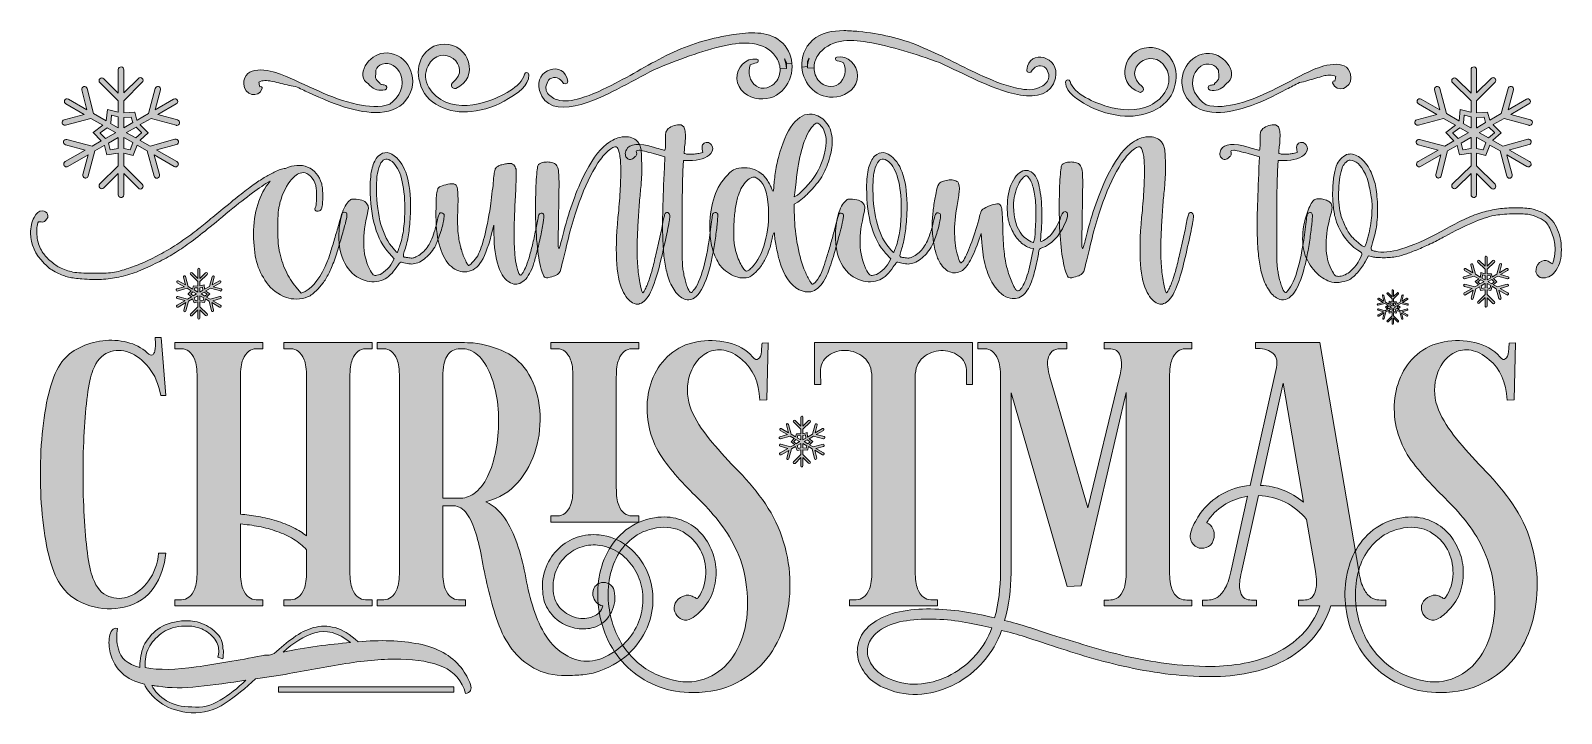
# Model space of a CAD drawing. Header units: inches. Extents: x 73 to 1007, y -748 to -332.
import ezdxf

# ---------------------------------------------------------------- set-up
doc = ezdxf.new("R2010")
doc.units = ezdxf.units.IN
doc.header["$MEASUREMENT"] = 0
doc.layers.add('Layer 1', color=7, linetype='Continuous')

# ---------------------------------------------------------------- blocks, each defined once
blk = doc.blocks.new('block 3')
at = {"layer": 'Layer 1', "true_color": 0x8dba2d}
h = blk.add_hatch(color=65, dxfattribs=at)
h.dxf.hatch_style = 2
edge = h.paths.add_edge_path()
edge.add_spline(control_points=[(566.12, -443.73), (566.47, -443.27), (566.93, -443.07), (567.5, -443.13), (568.08, -443.18), (568.48, -443.44), (568.71, -443.9), (569.06, -444.48), (569.03, -445.72), (568.63, -447.62), (568.22, -449.53), (567.33, -453.01), (565.95, -458.09), (564.56, -463.62), (563.15, -468.61), (561.71, -473.05), (560.27, -477.49), (559.14, -480.52), (558.34, -482.13), (557.41, -484.1), (556.32, -485.8), (555.05, -487.24), (553.78, -488.68), (552.51, -489.74), (551.24, -490.44), (548.48, -491.71), (545.36, -491.53), (541.9, -489.92), (536.42, -487.04), (532.42, -481.16), (529.92, -472.27), (529.58, -471.12), (529.24, -469.74), (528.9, -468.12), (528.56, -466.51), (528.24, -464.92), (527.96, -463.36), (527.67, -461.81), (527.42, -460.37), (527.19, -459.04), (526.97, -457.72), (526.85, -456.76), (526.85, -456.19), (526.85, -455.03), (526.71, -454.74), (526.42, -455.32), (526.13, -455.9), (525.81, -456.99), (525.47, -458.61), (525.12, -460.92), (524.46, -463.39), (523.48, -466.05), (522.5, -468.7), (521.49, -470.95), (520.45, -472.79), (519.18, -474.98), (517.6, -477.03), (515.69, -478.93), (513.79, -480.84), (512.15, -482.02), (510.76, -482.48), (509.26, -482.83), (507.62, -482.86), (505.83, -482.57), (504.05, -482.28), (502.32, -481.67), (500.65, -480.75), (498.97, -479.83), (497.39, -478.7), (495.89, -477.38), (494.39, -476.05), (493.18, -474.52), (492.26, -472.79), (490.53, -469.68), (489.28, -466.39), (488.54, -462.93), (487.79, -459.47), (487.41, -455.38), (487.41, -450.65), (487.53, -444.08), (488.48, -438.2), (490.27, -433.01), (492.05, -427.82), (494.68, -423.49), (498.14, -420.03), (499.98, -418.07), (501.54, -416.83), (502.81, -416.31), (504.08, -415.79), (505.98, -415.53), (508.52, -415.53), (510.82, -415.53), (512.87, -415.88), (514.66, -416.57), (516.44, -417.26), (518.26, -418.42), (520.11, -420.03), (520.57, -420.49), (521.11, -421.16), (521.75, -422.02), (522.38, -422.89), (522.96, -423.78), (523.48, -424.7), (524, -425.63), (524.46, -426.52), (524.86, -427.38), (525.27, -428.25), (525.47, -428.85), (525.47, -429.2), (525.47, -429.55), (525.64, -429.72), (525.99, -429.72), (526.33, -429.37), (526.51, -428.57), (526.51, -427.3), (526.51, -426.49), (526.59, -425.34), (526.76, -423.84), (526.93, -422.34), (527.13, -420.75), (527.36, -419.08), (527.59, -417.41), (527.87, -415.71), (528.21, -413.98), (528.55, -412.25), (528.9, -410.69), (529.24, -409.31), (531.51, -400.43), (534.45, -393.65), (538.05, -388.98), (541.66, -384.31), (545.59, -382.26), (549.86, -382.84), (553.09, -383.3), (555.83, -384.83), (558.08, -387.42), (560.33, -390.02), (561.62, -393.28), (561.97, -397.2), (562.31, -399.97), (562, -403.37), (561.02, -407.4), (560.04, -411.44), (558.68, -415.19), (556.95, -418.65), (556.26, -420.15), (555.25, -421.79), (553.92, -423.58), (552.6, -425.37), (551.16, -427.1), (549.6, -428.77), (548.04, -430.44), (546.51, -431.97), (545.02, -433.35), (543.52, -434.74), (542.19, -435.77), (541.04, -436.47), (541.04, -436.47), (538.96, -437.68), (538.96, -437.68), (538.96, -437.68), (538.96, -442.35), (538.96, -442.35), (538.96, -448.46), (539.51, -454.63), (540.6, -460.86), (541.7, -467.08), (543.11, -472.51), (544.84, -477.12), (545.77, -479.43), (546.75, -481.53), (547.78, -483.43), (548.82, -485.33), (549.51, -486.34), (549.86, -486.46), (550.44, -486.69), (551.33, -486.06), (552.54, -484.56), (553.75, -483.06), (554.76, -481.33), (555.57, -479.37), (556.03, -478.33), (556.61, -476.71), (557.3, -474.52), (557.99, -472.33), (558.74, -469.94), (559.55, -467.34), (560.35, -464.75), (561.13, -462.07), (561.88, -459.3), (562.63, -456.53), (563.29, -454), (563.87, -451.69), (564.45, -449.61), (564.94, -447.83), (565.34, -446.33), (565.75, -444.83), (566, -443.96), (566.12, -443.73)], knot_values=[0, 0, 0, 0, 1, 1, 1, 2, 2, 2, 3, 3, 3, 4, 4, 4, 5, 5, 5, 6, 6, 6, 7, 7, 7, 8, 8, 8, 9, 9, 9, 10, 10, 10, 11, 11, 11, 12, 12, 12, 13, 13, 13, 14, 14, 14, 15, 15, 15, 16, 16, 16, 17, 17, 17, 18, 18, 18, 19, 19, 19, 20, 20, 20, 21, 21, 21, 22, 22, 22, 23, 23, 23, 24, 24, 24, 25, 25, 25, 26, 26, 26, 27, 27, 27, 28, 28, 28, 29, 29, 29, 30, 30, 30, 31, 31, 31, 32, 32, 32, 33, 33, 33, 34, 34, 34, 35, 35, 35, 36, 36, 36, 37, 37, 37, 38, 38, 38, 39, 39, 39, 40, 40, 40, 41, 41, 41, 42, 42, 42, 43, 43, 43, 44, 44, 44, 45, 45, 45, 46, 46, 46, 47, 47, 47, 48, 48, 48, 49, 49, 49, 50, 50, 50, 51, 51, 51, 52, 52, 52, 53, 53, 53, 54, 54, 54, 55, 55, 55, 56, 56, 56, 57, 57, 57, 58, 58, 58, 59, 59, 59, 60, 60, 60, 61, 61, 61, 62, 62, 62, 63, 63, 63, 64, 64, 64, 65, 65, 65, 66, 66, 66, 66], degree=3, periodic=1)
edge = h.paths.add_edge_path()
edge.add_spline(control_points=[(513.36, -476.08), (516.7, -472.62), (519.27, -467.6), (521.06, -461.03), (522.84, -454.46), (523.57, -447.42), (523.22, -439.93), (522.64, -430.01), (520.16, -423.9), (515.78, -421.59), (514.97, -421.13), (514.05, -421.1), (513.01, -421.5), (511.98, -421.91), (510.94, -422.6), (509.9, -423.58), (508.86, -424.56), (507.91, -425.8), (507.05, -427.3), (506.18, -428.8), (505.46, -430.47), (504.88, -432.31), (504.19, -434.39), (503.61, -436.87), (503.15, -439.75), (502.69, -442.64), (502.38, -445.61), (502.2, -448.66), (502.03, -451.72), (501.97, -454.66), (502.03, -457.48), (502.09, -460.31), (502.35, -462.7), (502.81, -464.66), (503.15, -466.39), (503.64, -468.09), (504.28, -469.76), (504.91, -471.44), (505.58, -472.94), (506.27, -474.26), (506.96, -475.59), (507.62, -476.66), (508.26, -477.46), (508.89, -478.27), (509.44, -478.67), (509.9, -478.67), (510.13, -478.67), (510.59, -478.41), (511.28, -477.9), (511.98, -477.38), (512.67, -476.77), (513.36, -476.08)], knot_values=[0, 0, 0, 0, 1, 1, 1, 2, 2, 2, 3, 3, 3, 4, 4, 4, 5, 5, 5, 6, 6, 6, 7, 7, 7, 8, 8, 8, 9, 9, 9, 10, 10, 10, 11, 11, 11, 12, 12, 12, 13, 13, 13, 14, 14, 14, 15, 15, 15, 16, 16, 16, 17, 17, 17, 17], degree=3, periodic=1)
edge = h.paths.add_edge_path()
edge.add_spline(control_points=[(538.96, -433.18), (538.96, -433.18), (540.52, -432.49), (540.52, -432.49), (540.98, -432.26), (541.7, -431.65), (542.68, -430.67), (543.66, -429.69), (544.67, -428.68), (545.71, -427.64), (550.44, -422.57), (553.61, -417.84), (555.22, -413.46), (558.45, -405.16), (559.2, -398.58), (557.47, -393.74), (556.89, -392.24), (556.14, -390.94), (555.22, -389.85), (554.3, -388.75), (553.49, -388.2), (552.8, -388.2), (552.11, -388.2), (551.24, -388.81), (550.21, -390.02), (549.17, -391.23), (548.13, -392.82), (547.09, -394.78), (545.13, -398.7), (543.57, -403.4), (542.42, -408.87), (541.27, -414.35), (540.23, -421.65), (539.31, -430.76), (539.31, -430.76), (538.96, -433.18), (538.96, -433.18)], knot_values=[0, 0, 0, 0, 1, 1, 1, 2, 2, 2, 3, 3, 3, 4, 4, 4, 5, 5, 5, 6, 6, 6, 7, 7, 7, 8, 8, 8, 9, 9, 9, 10, 10, 10, 11, 11, 11, 12, 12, 12, 12], degree=3, periodic=1)
h = blk.add_hatch(color=65, dxfattribs=at)
h.dxf.hatch_style = 2
edge = h.paths.add_edge_path()
edge.add_spline(control_points=[(489.14, -444.25), (489.37, -443.33), (489.89, -442.84), (490.7, -442.78), (491.5, -442.72), (492.02, -443.1), (492.26, -443.9), (492.37, -444.37), (492.31, -445.87), (492.08, -448.4), (491.85, -450.94), (491.5, -453.88), (491.04, -457.22), (490.58, -460.57), (490.03, -463.94), (489.4, -467.34), (488.77, -470.75), (488.16, -473.54), (487.59, -475.73), (485.62, -483.69), (483.2, -489.37), (480.32, -492.77), (477.44, -496.18), (474.38, -497.01), (471.15, -495.28), (469.08, -494.24), (467.17, -492.37), (465.44, -489.66), (463.71, -486.95), (462.39, -483.81), (461.46, -480.23), (460.66, -477.23), (460.05, -474.06), (459.65, -470.72), (459.25, -467.37), (458.96, -463.28), (458.78, -458.43), (458.61, -453.59), (458.61, -447.71), (458.78, -440.79), (458.96, -433.87), (459.28, -425.39), (459.73, -415.36), (459.73, -415.36), (460.08, -408.79), (460.08, -408.79), (460.08, -408.79), (453.16, -406.89), (453.16, -406.89), (451.2, -406.31), (449.36, -405.82), (447.63, -405.41), (445.9, -405.01), (444.8, -404.81), (444.34, -404.81), (443.42, -404.81), (442.87, -404.9), (442.69, -405.07), (442.52, -405.24), (442.55, -405.62), (442.78, -406.19), (442.9, -406.77), (442.87, -407.26), (442.69, -407.66), (442.52, -408.07), (442.15, -408.56), (441.57, -409.13), (440.77, -409.94), (439.93, -410.37), (439.06, -410.43), (438.2, -410.49), (437.51, -410.26), (436.99, -409.74), (436.47, -409.22), (436.12, -408.47), (435.95, -407.49), (435.78, -406.51), (435.98, -405.5), (436.55, -404.46), (438.52, -400.77), (444.23, -400.31), (453.68, -403.08), (455.41, -403.66), (456.88, -404.09), (458.09, -404.38), (459.3, -404.67), (459.96, -404.81), (460.08, -404.81), (460.19, -404.81), (460.28, -404.26), (460.34, -403.17), (460.4, -402.07), (460.43, -400.77), (460.43, -399.27), (460.43, -396.62), (460.48, -394.95), (460.6, -394.26), (460.71, -393.56), (461.06, -392.87), (461.64, -392.18), (462.21, -391.38), (463.22, -390.68), (464.66, -390.11), (466.11, -389.53), (467.46, -389.24), (468.73, -389.24), (470.46, -389.24), (471.58, -390.05), (472.1, -391.66), (472.62, -393.28), (472.71, -396.28), (472.36, -400.66), (472.13, -402.16), (471.99, -403.48), (471.93, -404.64), (471.87, -405.79), (471.84, -406.43), (471.84, -406.54), (471.84, -406.77), (472.16, -406.94), (472.8, -407.06), (473.43, -407.17), (474.18, -407.23), (475.04, -407.23), (475.91, -407.23), (476.86, -407.2), (477.9, -407.14), (478.94, -407.09), (479.86, -406.94), (480.67, -406.71), (480.67, -406.71), (483.09, -406.19), (483.09, -406.19), (483.09, -406.19), (482.74, -404.12), (482.74, -404.12), (482.63, -402.62), (482.85, -401.58), (483.43, -401), (484.01, -400.31), (484.82, -400), (485.86, -400.05), (486.89, -400.11), (487.7, -400.54), (488.28, -401.35), (489.66, -403.08), (489.6, -404.87), (488.1, -406.71), (485.57, -409.6), (481.07, -411.04), (474.61, -411.04), (474.61, -411.04), (471.5, -411.04), (471.5, -411.04), (471.5, -411.04), (470.98, -417.44), (470.98, -417.44), (470.98, -418.36), (470.95, -419.89), (470.89, -422.02), (470.83, -424.16), (470.78, -426.69), (470.72, -429.63), (470.66, -432.57), (470.63, -435.8), (470.63, -439.32), (470.63, -442.84), (470.63, -446.39), (470.63, -449.96), (470.63, -456.3), (470.63, -461.26), (470.63, -464.83), (470.63, -468.41), (470.66, -471.18), (470.72, -473.14), (470.78, -475.1), (470.89, -476.57), (471.07, -477.55), (471.24, -478.53), (471.44, -479.6), (471.67, -480.75), (472.25, -483.63), (472.88, -486.03), (473.57, -487.93), (474.27, -489.83), (474.9, -491.01), (475.48, -491.47), (475.94, -491.94), (476.57, -491.59), (477.38, -490.44), (479.68, -487.78), (481.73, -483.2), (483.52, -476.68), (485.31, -470.17), (486.78, -462.3), (487.93, -453.07), (488.16, -450.88), (488.39, -448.92), (488.62, -447.19), (488.85, -445.46), (489.03, -444.48), (489.14, -444.25)], knot_values=[0, 0, 0, 0, 1, 1, 1, 2, 2, 2, 3, 3, 3, 4, 4, 4, 5, 5, 5, 6, 6, 6, 7, 7, 7, 8, 8, 8, 9, 9, 9, 10, 10, 10, 11, 11, 11, 12, 12, 12, 13, 13, 13, 14, 14, 14, 15, 15, 15, 16, 16, 16, 17, 17, 17, 18, 18, 18, 19, 19, 19, 20, 20, 20, 21, 21, 21, 22, 22, 22, 23, 23, 23, 24, 24, 24, 25, 25, 25, 26, 26, 26, 27, 27, 27, 28, 28, 28, 29, 29, 29, 30, 30, 30, 31, 31, 31, 32, 32, 32, 33, 33, 33, 34, 34, 34, 35, 35, 35, 36, 36, 36, 37, 37, 37, 38, 38, 38, 39, 39, 39, 40, 40, 40, 41, 41, 41, 42, 42, 42, 43, 43, 43, 44, 44, 44, 45, 45, 45, 46, 46, 46, 47, 47, 47, 48, 48, 48, 49, 49, 49, 50, 50, 50, 51, 51, 51, 52, 52, 52, 53, 53, 53, 54, 54, 54, 55, 55, 55, 56, 56, 56, 57, 57, 57, 58, 58, 58, 59, 59, 59, 60, 60, 60, 61, 61, 61, 62, 62, 62, 63, 63, 63, 64, 64, 64, 65, 65, 65, 66, 66, 66, 67, 67, 67, 67], degree=3, periodic=1)
h = blk.add_hatch(color=65, dxfattribs=at)
h.dxf.hatch_style = 2
edge = h.paths.add_edge_path()
edge.add_spline(control_points=[(851.72, -444.25), (851.95, -443.33), (852.46, -442.84), (853.27, -442.78), (854.08, -442.72), (854.6, -443.1), (854.83, -443.9), (854.94, -444.37), (854.89, -445.87), (854.66, -448.4), (854.42, -450.94), (854.08, -453.88), (853.62, -457.22), (853.16, -460.57), (852.61, -463.94), (851.98, -467.34), (851.34, -470.75), (850.73, -473.54), (850.16, -475.73), (848.2, -483.69), (845.77, -489.37), (842.89, -492.77), (840.01, -496.18), (836.95, -497.01), (833.73, -495.28), (831.65, -494.24), (829.75, -492.37), (828.02, -489.66), (826.29, -486.95), (824.96, -483.81), (824.04, -480.23), (823.23, -477.23), (822.62, -474.06), (822.22, -470.72), (821.82, -467.37), (821.53, -463.28), (821.36, -458.43), (821.18, -453.59), (821.18, -447.71), (821.36, -440.79), (821.53, -433.87), (821.85, -425.39), (822.31, -415.36), (822.31, -415.36), (822.65, -408.79), (822.65, -408.79), (822.65, -408.79), (815.73, -406.89), (815.73, -406.89), (813.77, -406.31), (811.93, -405.82), (810.2, -405.41), (808.47, -405.01), (807.37, -404.81), (806.91, -404.81), (805.99, -404.81), (805.44, -404.9), (805.27, -405.07), (805.1, -405.24), (805.13, -405.62), (805.36, -406.19), (805.47, -406.77), (805.44, -407.26), (805.27, -407.66), (805.1, -408.07), (804.72, -408.56), (804.14, -409.13), (803.34, -409.94), (802.5, -410.37), (801.64, -410.43), (800.77, -410.49), (800.08, -410.26), (799.56, -409.74), (799.04, -409.22), (798.7, -408.47), (798.52, -407.49), (798.35, -406.51), (798.55, -405.5), (799.13, -404.46), (801.09, -400.77), (806.8, -400.31), (816.25, -403.08), (817.98, -403.66), (819.45, -404.09), (820.66, -404.38), (821.88, -404.67), (822.54, -404.81), (822.65, -404.81), (822.77, -404.81), (822.85, -404.26), (822.91, -403.17), (822.97, -402.07), (823, -400.77), (823, -399.27), (823, -396.62), (823.06, -394.95), (823.17, -394.26), (823.29, -393.56), (823.63, -392.87), (824.21, -392.18), (824.79, -391.38), (825.79, -390.68), (827.24, -390.11), (828.68, -389.53), (830.03, -389.24), (831.3, -389.24), (833.03, -389.24), (834.16, -390.05), (834.68, -391.66), (835.2, -393.28), (835.28, -396.28), (834.94, -400.66), (834.7, -402.16), (834.56, -403.48), (834.5, -404.64), (834.44, -405.79), (834.42, -406.43), (834.42, -406.54), (834.42, -406.77), (834.73, -406.94), (835.37, -407.06), (836, -407.17), (836.75, -407.23), (837.62, -407.23), (838.48, -407.23), (839.43, -407.2), (840.47, -407.14), (841.51, -407.09), (842.43, -406.94), (843.24, -406.71), (843.24, -406.71), (845.66, -406.19), (845.66, -406.19), (845.66, -406.19), (845.31, -404.12), (845.31, -404.12), (845.2, -402.62), (845.43, -401.58), (846.01, -401), (846.58, -400.31), (847.39, -400), (848.43, -400.05), (849.47, -400.11), (850.27, -400.54), (850.85, -401.35), (852.23, -403.08), (852.18, -404.87), (850.68, -406.71), (848.14, -409.6), (843.64, -411.04), (837.19, -411.04), (837.19, -411.04), (834.07, -411.04), (834.07, -411.04), (834.07, -411.04), (833.55, -417.44), (833.55, -417.44), (833.55, -418.36), (833.52, -419.89), (833.47, -422.02), (833.41, -424.16), (833.35, -426.69), (833.29, -429.63), (833.23, -432.57), (833.21, -435.8), (833.21, -439.32), (833.21, -442.84), (833.21, -446.39), (833.21, -449.96), (833.21, -456.3), (833.21, -461.26), (833.21, -464.83), (833.21, -468.41), (833.23, -471.18), (833.29, -473.14), (833.35, -475.1), (833.47, -476.57), (833.64, -477.55), (833.81, -478.53), (834.01, -479.6), (834.24, -480.75), (834.82, -483.63), (835.46, -486.03), (836.15, -487.93), (836.84, -489.83), (837.47, -491.01), (838.05, -491.47), (838.51, -491.94), (839.14, -491.59), (839.95, -490.44), (842.26, -487.78), (844.3, -483.2), (846.09, -476.68), (847.88, -470.17), (849.35, -462.3), (850.5, -453.07), (850.73, -450.88), (850.96, -448.92), (851.2, -447.19), (851.43, -445.46), (851.6, -444.48), (851.72, -444.25)], knot_values=[0, 0, 0, 0, 1, 1, 1, 2, 2, 2, 3, 3, 3, 4, 4, 4, 5, 5, 5, 6, 6, 6, 7, 7, 7, 8, 8, 8, 9, 9, 9, 10, 10, 10, 11, 11, 11, 12, 12, 12, 13, 13, 13, 14, 14, 14, 15, 15, 15, 16, 16, 16, 17, 17, 17, 18, 18, 18, 19, 19, 19, 20, 20, 20, 21, 21, 21, 22, 22, 22, 23, 23, 23, 24, 24, 24, 25, 25, 25, 26, 26, 26, 27, 27, 27, 28, 28, 28, 29, 29, 29, 30, 30, 30, 31, 31, 31, 32, 32, 32, 33, 33, 33, 34, 34, 34, 35, 35, 35, 36, 36, 36, 37, 37, 37, 38, 38, 38, 39, 39, 39, 40, 40, 40, 41, 41, 41, 42, 42, 42, 43, 43, 43, 44, 44, 44, 45, 45, 45, 46, 46, 46, 47, 47, 47, 48, 48, 48, 49, 49, 49, 50, 50, 50, 51, 51, 51, 52, 52, 52, 53, 53, 53, 54, 54, 54, 55, 55, 55, 56, 56, 56, 57, 57, 57, 58, 58, 58, 59, 59, 59, 60, 60, 60, 61, 61, 61, 62, 62, 62, 63, 63, 63, 64, 64, 64, 65, 65, 65, 66, 66, 66, 67, 67, 67, 67], degree=3, periodic=1)
h = blk.add_hatch(color=65, dxfattribs=at)
h.dxf.hatch_style = 2
edge = h.paths.add_edge_path()
edge.add_spline(control_points=[(460.6, -443.04), (461.29, -442.58), (461.87, -442.61), (462.33, -443.13), (462.79, -443.64), (463.02, -444.42), (463.02, -445.46), (463.02, -446.5), (462.53, -449.35), (461.55, -454.02), (460.57, -458.69), (459.39, -464.09), (458.01, -470.2), (455.93, -478.96), (453.94, -485.51), (452.04, -489.83), (450.13, -494.16), (448.03, -496.9), (445.72, -498.05), (444.45, -498.63), (443.56, -498.89), (443.04, -498.83), (442.52, -498.77), (441.63, -498.45), (440.36, -497.88), (438.05, -496.72), (435.98, -494.13), (434.13, -490.09), (432.17, -485.83), (430.99, -479.6), (430.59, -471.41), (430.18, -463.22), (430.61, -453.24), (431.88, -441.48), (432.34, -436.18), (432.69, -431.19), (432.92, -426.52), (433.15, -421.85), (433.21, -417.78), (433.1, -414.32), (432.98, -410.86), (432.69, -408.13), (432.23, -406.11), (431.77, -404.09), (431.13, -402.97), (430.33, -402.73), (429.29, -402.39), (427.67, -403.2), (425.48, -405.16), (423.29, -407.12), (421.22, -409.6), (419.26, -412.59), (415.11, -419.05), (411.3, -427.01), (407.84, -436.47), (404.38, -445.92), (401.27, -457.11), (398.5, -470.02), (397.92, -472.22), (397.4, -474.21), (396.94, -475.99), (396.48, -477.78), (396.13, -478.79), (395.9, -479.02), (395.1, -480.52), (393.14, -481.61), (390.02, -482.31), (388.18, -482.77), (387.02, -482.74), (386.56, -482.22), (386.1, -481.7), (385.47, -480.06), (384.66, -477.29), (383.51, -473.14), (382.64, -467.95), (382.07, -461.72), (381.49, -455.49), (381.2, -448.46), (381.2, -440.62), (381.2, -437.27), (381.23, -434.07), (381.29, -431.02), (381.35, -427.96), (381.46, -425.22), (381.63, -422.8), (381.81, -420.38), (381.98, -418.39), (382.15, -416.83), (382.32, -415.27), (382.53, -414.32), (382.76, -413.98), (383.1, -413.4), (383.77, -412.94), (384.75, -412.59), (385.73, -412.25), (386.74, -412.05), (387.77, -411.99), (388.81, -411.93), (389.85, -412.02), (390.89, -412.25), (391.93, -412.48), (392.73, -412.83), (393.31, -413.29), (393.88, -413.86), (394.35, -414.58), (394.69, -415.45), (395.04, -416.31), (395.27, -417.78), (395.39, -419.86), (395.5, -421.93), (395.53, -424.91), (395.47, -428.77), (395.41, -432.63), (395.33, -437.91), (395.21, -444.6), (395.21, -446.9), (395.18, -449.15), (395.13, -451.34), (395.07, -453.53), (395.04, -455.49), (395.04, -457.22), (395.04, -458.95), (395.04, -460.37), (395.04, -461.46), (395.04, -462.56), (395.04, -463.28), (395.04, -463.62), (395.27, -464.78), (395.5, -465.04), (395.73, -464.4), (395.96, -463.77), (396.65, -461.26), (397.81, -456.88), (401.27, -443.04), (405.36, -431.22), (410.09, -421.42), (414.82, -411.62), (419.6, -404.87), (424.45, -401.18), (426.41, -399.68), (428.02, -398.64), (429.29, -398.06), (430.56, -397.49), (432.11, -397.02), (433.96, -396.68), (437.65, -396.22), (440.53, -396.91), (442.61, -398.75), (443.3, -399.45), (443.85, -400.11), (444.25, -400.74), (444.66, -401.38), (444.97, -402.16), (445.21, -403.08), (445.43, -404), (445.61, -405.24), (445.72, -406.8), (445.84, -408.36), (445.9, -410.4), (445.9, -412.94), (446.01, -416.52), (445.98, -419.57), (445.81, -422.11), (445.64, -424.65), (445.38, -427.7), (445.03, -431.28), (444.69, -434.74), (444.37, -438.54), (444.08, -442.69), (443.79, -446.84), (443.56, -450.91), (443.39, -454.89), (443.22, -458.87), (443.13, -462.65), (443.13, -466.22), (443.13, -469.79), (443.24, -472.79), (443.48, -475.21), (443.7, -478.79), (444.11, -482.19), (444.69, -485.42), (445.26, -488.65), (445.84, -490.73), (446.42, -491.65), (446.65, -492.11), (447.19, -491.45), (448.06, -489.66), (448.92, -487.87), (449.82, -485.65), (450.74, -483), (451.2, -481.73), (451.81, -479.66), (452.56, -476.77), (453.31, -473.89), (454.08, -470.66), (454.89, -467.08), (455.7, -463.51), (456.51, -459.91), (457.31, -456.27), (458.12, -452.64), (458.76, -449.44), (459.22, -446.67), (459.45, -445.75), (459.68, -444.94), (459.91, -444.25), (460.14, -443.56), (460.37, -443.16), (460.6, -443.04)], knot_values=[0, 0, 0, 0, 1, 1, 1, 2, 2, 2, 3, 3, 3, 4, 4, 4, 5, 5, 5, 6, 6, 6, 7, 7, 7, 8, 8, 8, 9, 9, 9, 10, 10, 10, 11, 11, 11, 12, 12, 12, 13, 13, 13, 14, 14, 14, 15, 15, 15, 16, 16, 16, 17, 17, 17, 18, 18, 18, 19, 19, 19, 20, 20, 20, 21, 21, 21, 22, 22, 22, 23, 23, 23, 24, 24, 24, 25, 25, 25, 26, 26, 26, 27, 27, 27, 28, 28, 28, 29, 29, 29, 30, 30, 30, 31, 31, 31, 32, 32, 32, 33, 33, 33, 34, 34, 34, 35, 35, 35, 36, 36, 36, 37, 37, 37, 38, 38, 38, 39, 39, 39, 40, 40, 40, 41, 41, 41, 42, 42, 42, 43, 43, 43, 44, 44, 44, 45, 45, 45, 46, 46, 46, 47, 47, 47, 48, 48, 48, 49, 49, 49, 50, 50, 50, 51, 51, 51, 52, 52, 52, 53, 53, 53, 54, 54, 54, 55, 55, 55, 56, 56, 56, 57, 57, 57, 58, 58, 58, 59, 59, 59, 60, 60, 60, 61, 61, 61, 62, 62, 62, 63, 63, 63, 64, 64, 64, 65, 65, 65, 66, 66, 66, 67, 67, 67, 68, 68, 68, 69, 69, 69, 69], degree=3, periodic=1)
h = blk.add_hatch(color=65, dxfattribs=at)
h.dxf.hatch_style = 2
edge = h.paths.add_edge_path()
edge.add_spline(control_points=[(779.93, -443.04), (780.62, -442.58), (781.19, -442.61), (781.66, -443.13), (782.12, -443.64), (782.35, -444.42), (782.35, -445.46), (782.35, -446.5), (781.86, -449.35), (780.88, -454.02), (779.9, -458.69), (778.72, -464.09), (777.33, -470.2), (775.26, -478.96), (773.27, -485.51), (771.36, -489.83), (769.46, -494.16), (767.36, -496.9), (765.05, -498.05), (763.78, -498.63), (762.89, -498.89), (762.37, -498.83), (761.85, -498.77), (760.96, -498.45), (759.69, -497.88), (757.38, -496.72), (755.3, -494.13), (753.46, -490.09), (751.5, -485.83), (750.32, -479.6), (749.92, -471.41), (749.51, -463.22), (749.94, -453.24), (751.21, -441.48), (751.67, -436.18), (752.02, -431.19), (752.25, -426.52), (752.48, -421.85), (752.54, -417.78), (752.42, -414.32), (752.31, -410.86), (752.02, -408.13), (751.56, -406.11), (751.1, -404.09), (750.46, -402.97), (749.65, -402.73), (748.62, -402.39), (747, -403.2), (744.81, -405.16), (742.62, -407.12), (740.54, -409.6), (738.58, -412.59), (734.43, -419.05), (730.63, -427.01), (727.17, -436.47), (723.71, -445.92), (720.59, -457.11), (717.83, -470.02), (717.25, -472.22), (716.73, -474.21), (716.27, -475.99), (715.81, -477.78), (715.46, -478.79), (715.23, -479.02), (714.42, -480.52), (712.46, -481.61), (709.35, -482.31), (707.5, -482.77), (706.35, -482.74), (705.89, -482.22), (705.43, -481.7), (704.79, -480.06), (703.99, -477.29), (702.83, -473.14), (701.97, -467.95), (701.39, -461.72), (700.82, -455.49), (700.53, -448.46), (700.53, -440.62), (700.53, -437.27), (700.56, -434.07), (700.61, -431.02), (700.67, -427.96), (700.79, -425.22), (700.96, -422.8), (701.13, -420.38), (701.31, -418.39), (701.48, -416.83), (701.65, -415.27), (701.86, -414.32), (702.08, -413.98), (702.43, -413.4), (703.09, -412.94), (704.07, -412.59), (705.05, -412.25), (706.06, -412.05), (707.1, -411.99), (708.14, -411.93), (709.18, -412.02), (710.21, -412.25), (711.25, -412.48), (712.06, -412.83), (712.64, -413.29), (713.21, -413.86), (713.67, -414.58), (714.02, -415.45), (714.37, -416.31), (714.6, -417.78), (714.71, -419.86), (714.83, -421.93), (714.86, -424.91), (714.8, -428.77), (714.74, -432.63), (714.65, -437.91), (714.54, -444.6), (714.54, -446.9), (714.51, -449.15), (714.45, -451.34), (714.39, -453.53), (714.37, -455.49), (714.37, -457.22), (714.37, -458.95), (714.37, -460.37), (714.37, -461.46), (714.37, -462.56), (714.37, -463.28), (714.37, -463.62), (714.6, -464.78), (714.83, -465.04), (715.06, -464.4), (715.29, -463.77), (715.98, -461.26), (717.13, -456.88), (720.59, -443.04), (724.69, -431.22), (729.42, -421.42), (734.14, -411.62), (738.93, -404.87), (743.77, -401.18), (745.73, -399.68), (747.35, -398.64), (748.62, -398.06), (749.88, -397.49), (751.44, -397.02), (753.29, -396.68), (756.98, -396.22), (759.86, -396.91), (761.94, -398.75), (762.63, -399.45), (763.17, -400.11), (763.58, -400.74), (763.98, -401.38), (764.3, -402.16), (764.53, -403.08), (764.76, -404), (764.94, -405.24), (765.05, -406.8), (765.16, -408.36), (765.22, -410.4), (765.22, -412.94), (765.34, -416.52), (765.31, -419.57), (765.14, -422.11), (764.96, -424.65), (764.71, -427.7), (764.36, -431.28), (764.01, -434.74), (763.69, -438.54), (763.41, -442.69), (763.12, -446.84), (762.89, -450.91), (762.72, -454.89), (762.54, -458.87), (762.46, -462.65), (762.46, -466.22), (762.46, -469.79), (762.57, -472.79), (762.8, -475.21), (763.03, -478.79), (763.44, -482.19), (764.01, -485.42), (764.59, -488.65), (765.16, -490.73), (765.74, -491.65), (765.97, -492.11), (766.52, -491.45), (767.39, -489.66), (768.25, -487.87), (769.14, -485.65), (770.07, -483), (770.53, -481.73), (771.13, -479.66), (771.88, -476.77), (772.63, -473.89), (773.41, -470.66), (774.22, -467.08), (775.02, -463.51), (775.83, -459.91), (776.64, -456.27), (777.45, -452.64), (778.08, -449.44), (778.54, -446.67), (778.77, -445.75), (779, -444.94), (779.24, -444.25), (779.47, -443.56), (779.69, -443.16), (779.93, -443.04)], knot_values=[0, 0, 0, 0, 1, 1, 1, 2, 2, 2, 3, 3, 3, 4, 4, 4, 5, 5, 5, 6, 6, 6, 7, 7, 7, 8, 8, 8, 9, 9, 9, 10, 10, 10, 11, 11, 11, 12, 12, 12, 13, 13, 13, 14, 14, 14, 15, 15, 15, 16, 16, 16, 17, 17, 17, 18, 18, 18, 19, 19, 19, 20, 20, 20, 21, 21, 21, 22, 22, 22, 23, 23, 23, 24, 24, 24, 25, 25, 25, 26, 26, 26, 27, 27, 27, 28, 28, 28, 29, 29, 29, 30, 30, 30, 31, 31, 31, 32, 32, 32, 33, 33, 33, 34, 34, 34, 35, 35, 35, 36, 36, 36, 37, 37, 37, 38, 38, 38, 39, 39, 39, 40, 40, 40, 41, 41, 41, 42, 42, 42, 43, 43, 43, 44, 44, 44, 45, 45, 45, 46, 46, 46, 47, 47, 47, 48, 48, 48, 49, 49, 49, 50, 50, 50, 51, 51, 51, 52, 52, 52, 53, 53, 53, 54, 54, 54, 55, 55, 55, 56, 56, 56, 57, 57, 57, 58, 58, 58, 59, 59, 59, 60, 60, 60, 61, 61, 61, 62, 62, 62, 63, 63, 63, 64, 64, 64, 65, 65, 65, 66, 66, 66, 67, 67, 67, 68, 68, 68, 69, 69, 69, 69], degree=3, periodic=1)
h = blk.add_hatch(color=65, dxfattribs=at)
h.dxf.hatch_style = 2
edge = h.paths.add_edge_path()
edge.add_spline(control_points=[(324.46, -443.21), (325.04, -443.44), (325.36, -443.7), (325.42, -443.99), (325.47, -444.28), (325.44, -445.06), (325.33, -446.33), (325.21, -447.36), (324.98, -448.6), (324.64, -450.04), (324.29, -451.49), (323.89, -452.96), (323.43, -454.46), (322.96, -455.96), (322.44, -457.46), (321.87, -458.95), (321.29, -460.45), (320.77, -461.72), (320.31, -462.76), (318.7, -465.87), (316.65, -468.47), (314.17, -470.54), (311.69, -472.62), (309.12, -473.83), (306.47, -474.18), (305.55, -474.29), (304.37, -474.24), (302.93, -474), (301.48, -473.77), (300.3, -473.48), (299.38, -473.14), (299.15, -473.02), (298.83, -473.17), (298.43, -473.57), (298.02, -473.98), (297.42, -474.75), (296.61, -475.91), (294.08, -479.94), (291.31, -482.6), (288.31, -483.86), (286.69, -484.56), (284.85, -484.96), (282.77, -485.07), (280.7, -485.19), (278.85, -484.96), (277.24, -484.38), (272.4, -482.77), (268.59, -479.8), (265.82, -475.47), (263.05, -471.15), (261.56, -465.7), (261.32, -459.13), (261.21, -456.94), (261.27, -454.69), (261.49, -452.38), (261.72, -450.07), (262.1, -447.88), (262.61, -445.81), (263.12, -443.73), (263.75, -441.86), (264.49, -440.18), (265.24, -438.51), (266.07, -437.22), (266.98, -436.29), (267.89, -435.37), (268.52, -434.85), (268.87, -434.74), (269.21, -434.62), (270.18, -434.62), (271.78, -434.74), (275.44, -434.85), (277.78, -436.01), (278.81, -438.2), (279.15, -439), (279.29, -439.73), (279.24, -440.36), (279.18, -440.99), (278.87, -442.64), (278.3, -445.29), (276.7, -452.09), (276.1, -458.29), (276.5, -463.88), (276.9, -469.48), (278.24, -474.29), (280.53, -478.33), (281.45, -479.94), (282.17, -480.87), (282.69, -481.1), (283.21, -481.33), (284.1, -481.27), (285.37, -480.92), (286.64, -480.58), (288.11, -479.68), (289.78, -478.24), (291.45, -476.8), (292.81, -475.16), (293.85, -473.31), (293.85, -473.31), (295.06, -471.06), (295.06, -471.06), (295.06, -471.06), (291.94, -467.6), (291.94, -467.6), (288.14, -463.57), (285.25, -458.18), (283.29, -451.43), (281.33, -444.68), (280.35, -436.81), (280.35, -427.82), (280.35, -422.74), (280.76, -418.68), (281.57, -415.62), (282.38, -412.57), (283.6, -410.17), (285.23, -408.44), (288.71, -405.21), (292.49, -405.56), (296.55, -409.48), (299.57, -412.25), (301.81, -416.54), (303.26, -422.37), (304.71, -428.19), (305.26, -435.25), (304.92, -443.56), (304.68, -448.17), (304.34, -452.06), (303.88, -455.23), (303.42, -458.41), (302.72, -461.55), (301.8, -464.66), (300.76, -467.66), (300.42, -469.33), (300.76, -469.68), (300.88, -469.91), (301.22, -470.05), (301.8, -470.11), (302.38, -470.17), (303.07, -470.26), (303.88, -470.37), (305.03, -470.6), (305.89, -470.66), (306.47, -470.54), (307.05, -470.43), (307.91, -470.08), (309.07, -469.51), (311.37, -468.24), (313.36, -466.45), (315.04, -464.14), (316.71, -461.84), (318.18, -458.67), (319.45, -454.63), (319.79, -453.59), (320.14, -452.35), (320.49, -450.91), (320.83, -449.47), (321.12, -448.29), (321.35, -447.36), (321.81, -445.4), (322.24, -444.11), (322.65, -443.47), (323.05, -442.84), (323.66, -442.75), (324.46, -443.21)], knot_values=[0, 0, 0, 0, 1, 1, 1, 2, 2, 2, 3, 3, 3, 4, 4, 4, 5, 5, 5, 6, 6, 6, 7, 7, 7, 8, 8, 8, 9, 9, 9, 10, 10, 10, 11, 11, 11, 12, 12, 12, 13, 13, 13, 14, 14, 14, 15, 15, 15, 16, 16, 16, 17, 17, 17, 18, 18, 18, 19, 19, 19, 20, 20, 20, 21, 21, 21, 22, 22, 22, 23, 23, 23, 24, 24, 24, 25, 25, 25, 26, 26, 26, 27, 27, 27, 28, 28, 28, 29, 29, 29, 30, 30, 30, 31, 31, 31, 32, 32, 32, 33, 33, 33, 34, 34, 34, 35, 35, 35, 36, 36, 36, 37, 37, 37, 38, 38, 38, 39, 39, 39, 40, 40, 40, 41, 41, 41, 42, 42, 42, 43, 43, 43, 44, 44, 44, 45, 45, 45, 46, 46, 46, 47, 47, 47, 48, 48, 48, 49, 49, 49, 50, 50, 50, 51, 51, 51, 52, 52, 52, 53, 53, 53, 54, 54, 54, 54], degree=3, periodic=1)
edge = h.paths.add_edge_path()
edge.add_spline(control_points=[(298.52, -462.93), (299.55, -459.59), (300.3, -456.13), (300.76, -452.55), (301.22, -448.98), (301.46, -444.83), (301.46, -440.1), (301.46, -433.06), (300.79, -427.1), (299.47, -422.19), (298.14, -417.29), (296.21, -413.8), (293.67, -411.73), (290.79, -409.42), (288.54, -409.71), (286.93, -412.59), (285.89, -414.44), (285.17, -416.54), (284.76, -418.91), (284.36, -421.27), (284.16, -424.65), (284.16, -429.03), (284.27, -436.98), (285.2, -444.02), (286.93, -450.13), (288.66, -456.25), (291.19, -461.15), (294.54, -464.83), (294.77, -465.18), (295.03, -465.5), (295.32, -465.79), (295.6, -466.08), (295.86, -466.34), (296.09, -466.56), (296.32, -466.91), (296.55, -467.14), (296.79, -467.26), (296.9, -467.26), (297.1, -466.82), (297.39, -465.96), (297.68, -465.09), (298.05, -464.09), (298.52, -462.93)], knot_values=[0, 0, 0, 0, 1, 1, 1, 2, 2, 2, 3, 3, 3, 4, 4, 4, 5, 5, 5, 6, 6, 6, 7, 7, 7, 8, 8, 8, 9, 9, 9, 10, 10, 10, 11, 11, 11, 12, 12, 12, 13, 13, 13, 14, 14, 14, 14], degree=3, periodic=1)
h = blk.add_hatch(color=65, dxfattribs=at)
h.dxf.hatch_style = 2
edge = h.paths.add_edge_path()
edge.add_spline(control_points=[(627.18, -443.21), (627.76, -443.44), (628.08, -443.7), (628.14, -443.99), (628.19, -444.28), (628.16, -445.06), (628.05, -446.33), (627.93, -447.36), (627.7, -448.6), (627.36, -450.04), (627.01, -451.49), (626.6, -452.96), (626.14, -454.46), (625.68, -455.96), (625.16, -457.46), (624.59, -458.95), (624.01, -460.45), (623.49, -461.72), (623.03, -462.76), (621.41, -465.87), (619.37, -468.47), (616.89, -470.54), (614.41, -472.62), (611.84, -473.83), (609.19, -474.18), (608.27, -474.29), (607.09, -474.24), (605.65, -474), (604.2, -473.77), (603.02, -473.48), (602.1, -473.14), (601.87, -473.02), (601.55, -473.17), (601.15, -473.57), (600.74, -473.98), (600.14, -474.75), (599.33, -475.91), (596.79, -479.94), (594.03, -482.6), (591.03, -483.86), (589.41, -484.56), (587.57, -484.96), (585.49, -485.07), (583.42, -485.19), (581.57, -484.96), (579.96, -484.38), (575.12, -482.77), (571.31, -479.8), (568.54, -475.47), (565.77, -471.15), (564.28, -465.7), (564.04, -459.13), (563.93, -456.94), (563.99, -454.69), (564.21, -452.38), (564.44, -450.07), (564.82, -447.88), (565.33, -445.81), (565.84, -443.73), (566.47, -441.86), (567.21, -440.18), (567.96, -438.51), (568.79, -437.22), (569.7, -436.29), (570.61, -435.37), (571.24, -434.85), (571.58, -434.74), (571.93, -434.62), (572.9, -434.62), (574.5, -434.74), (578.16, -434.85), (580.5, -436.01), (581.53, -438.2), (581.87, -439), (582.01, -439.73), (581.96, -440.36), (581.9, -440.99), (581.58, -442.64), (581.01, -445.29), (579.41, -452.09), (578.81, -458.29), (579.22, -463.88), (579.62, -469.48), (580.96, -474.29), (583.24, -478.33), (584.17, -479.94), (584.89, -480.87), (585.41, -481.1), (585.93, -481.33), (586.82, -481.27), (588.09, -480.92), (589.36, -480.58), (590.83, -479.68), (592.5, -478.24), (594.17, -476.8), (595.53, -475.16), (596.56, -473.31), (596.56, -473.31), (597.78, -471.06), (597.78, -471.06), (597.78, -471.06), (594.66, -467.6), (594.66, -467.6), (590.86, -463.57), (587.97, -458.18), (586.01, -451.43), (584.05, -444.68), (583.07, -436.81), (583.07, -427.82), (583.07, -422.74), (583.48, -418.68), (584.29, -415.62), (585.1, -412.57), (586.32, -410.17), (587.95, -408.44), (591.43, -405.21), (595.21, -405.56), (599.27, -409.48), (602.29, -412.25), (604.53, -416.54), (605.98, -422.37), (607.43, -428.19), (607.98, -435.25), (607.64, -443.56), (607.4, -448.17), (607.06, -452.06), (606.6, -455.23), (606.14, -458.41), (605.44, -461.55), (604.52, -464.66), (603.48, -467.66), (603.14, -469.33), (603.48, -469.68), (603.6, -469.91), (603.94, -470.05), (604.52, -470.11), (605.1, -470.17), (605.79, -470.26), (606.6, -470.37), (607.75, -470.6), (608.62, -470.66), (609.19, -470.54), (609.77, -470.43), (610.63, -470.08), (611.79, -469.51), (614.09, -468.24), (616.08, -466.45), (617.76, -464.14), (619.43, -461.84), (620.9, -458.67), (622.17, -454.63), (622.51, -453.59), (622.86, -452.35), (623.2, -450.91), (623.55, -449.47), (623.84, -448.29), (624.07, -447.36), (624.53, -445.4), (624.96, -444.11), (625.37, -443.47), (625.77, -442.84), (626.37, -442.75), (627.18, -443.21)], knot_values=[0, 0, 0, 0, 1, 1, 1, 2, 2, 2, 3, 3, 3, 4, 4, 4, 5, 5, 5, 6, 6, 6, 7, 7, 7, 8, 8, 8, 9, 9, 9, 10, 10, 10, 11, 11, 11, 12, 12, 12, 13, 13, 13, 14, 14, 14, 15, 15, 15, 16, 16, 16, 17, 17, 17, 18, 18, 18, 19, 19, 19, 20, 20, 20, 21, 21, 21, 22, 22, 22, 23, 23, 23, 24, 24, 24, 25, 25, 25, 26, 26, 26, 27, 27, 27, 28, 28, 28, 29, 29, 29, 30, 30, 30, 31, 31, 31, 32, 32, 32, 33, 33, 33, 34, 34, 34, 35, 35, 35, 36, 36, 36, 37, 37, 37, 38, 38, 38, 39, 39, 39, 40, 40, 40, 41, 41, 41, 42, 42, 42, 43, 43, 43, 44, 44, 44, 45, 45, 45, 46, 46, 46, 47, 47, 47, 48, 48, 48, 49, 49, 49, 50, 50, 50, 51, 51, 51, 52, 52, 52, 53, 53, 53, 54, 54, 54, 54], degree=3, periodic=1)
edge = h.paths.add_edge_path()
edge.add_spline(control_points=[(601.24, -462.93), (602.27, -459.59), (603.02, -456.13), (603.48, -452.55), (603.94, -448.98), (604.18, -444.83), (604.18, -440.1), (604.18, -433.06), (603.51, -427.1), (602.19, -422.19), (600.86, -417.29), (598.93, -413.8), (596.39, -411.73), (593.51, -409.42), (591.26, -409.71), (589.64, -412.59), (588.61, -414.44), (587.89, -416.54), (587.48, -418.91), (587.08, -421.27), (586.88, -424.65), (586.88, -429.03), (586.99, -436.98), (587.91, -444.02), (589.64, -450.13), (591.37, -456.25), (593.91, -461.15), (597.26, -464.83), (597.49, -465.18), (597.75, -465.5), (598.04, -465.79), (598.32, -466.08), (598.58, -466.34), (598.81, -466.56), (599.04, -466.91), (599.27, -467.14), (599.51, -467.26), (599.62, -467.26), (599.82, -466.82), (600.11, -465.96), (600.4, -465.09), (600.77, -464.09), (601.24, -462.93)], knot_values=[0, 0, 0, 0, 1, 1, 1, 2, 2, 2, 3, 3, 3, 4, 4, 4, 5, 5, 5, 6, 6, 6, 7, 7, 7, 8, 8, 8, 9, 9, 9, 10, 10, 10, 11, 11, 11, 12, 12, 12, 13, 13, 13, 14, 14, 14, 14], degree=3, periodic=1)
h = blk.add_hatch(color=65, dxfattribs=at)
h.dxf.hatch_style = 2
edge = h.paths.add_edge_path()
edge.add_spline(control_points=[(995.47, -443.04), (998.93, -444.89), (1001.66, -447.8), (1003.68, -451.77), (1005.7, -455.75), (1006.71, -460.34), (1006.71, -465.53), (1006.71, -470.6), (1005.67, -474.72), (1003.6, -477.9), (1001.52, -481.07), (998.93, -482.65), (995.81, -482.65), (994.89, -482.65), (994.22, -482.57), (993.82, -482.39), (993.42, -482.22), (992.93, -481.85), (992.35, -481.27), (991.77, -480.58), (991.43, -480.03), (991.31, -479.63), (991.2, -479.22), (991.2, -478.56), (991.31, -477.64), (991.43, -475.1), (992.58, -473.37), (994.77, -472.45), (996.62, -471.64), (998.35, -471.93), (999.96, -473.31), (1000.77, -473.89), (1001.23, -474.18), (1001.35, -474.18), (1001.46, -474.06), (1001.61, -473.63), (1001.78, -472.88), (1001.95, -472.13), (1002.13, -471.32), (1002.3, -470.46), (1002.47, -469.59), (1002.61, -468.67), (1002.73, -467.69), (1002.84, -466.71), (1002.9, -465.87), (1002.9, -465.18), (1002.9, -462.53), (1002.39, -459.65), (1001.35, -456.53), (1000.31, -453.42), (999.04, -450.94), (997.54, -449.09), (996.62, -448.06), (995.03, -447.02), (992.78, -445.98), (990.53, -444.94), (988.37, -444.25), (986.3, -443.9), (985.26, -443.79), (983.85, -443.7), (982.06, -443.64), (980.27, -443.59), (978.4, -443.59), (976.44, -443.64), (974.47, -443.7), (972.55, -443.82), (970.64, -443.99), (968.74, -444.16), (967.1, -444.37), (965.71, -444.6), (962.02, -445.4), (957.64, -446.87), (952.57, -449.01), (947.49, -451.14), (941.84, -453.94), (935.61, -457.4), (933.19, -458.78), (930.6, -460.14), (927.83, -461.46), (925.06, -462.79), (922.38, -464), (919.78, -465.09), (917.19, -466.19), (914.74, -467.14), (912.43, -467.95), (910.12, -468.76), (908.11, -469.33), (906.38, -469.68), (905.22, -469.91), (903.96, -470.08), (902.57, -470.2), (901.19, -470.31), (899.8, -470.37), (898.42, -470.37), (897.04, -470.37), (895.74, -470.34), (894.53, -470.28), (893.32, -470.23), (892.31, -470.08), (891.5, -469.85), (891.5, -469.85), (889.08, -469.16), (889.08, -469.16), (889.08, -469.16), (887, -472.97), (887, -472.97), (885.73, -475.27), (884.18, -477.46), (882.33, -479.54), (880.49, -481.61), (878.7, -483.11), (876.97, -484.04), (875.35, -484.73), (873.45, -485.19), (871.26, -485.42), (869.07, -485.65), (867.17, -485.48), (865.55, -484.9), (862.44, -483.86), (859.5, -481.9), (856.73, -479.02), (853.5, -475.45), (851.28, -471.58), (850.07, -467.43), (848.86, -463.28), (848.6, -458.43), (849.29, -452.9), (849.53, -451.17), (849.87, -449.41), (850.33, -447.62), (850.79, -445.84), (851.31, -444.14), (851.89, -442.52), (852.46, -440.91), (853.07, -439.47), (853.7, -438.2), (854.34, -436.93), (855, -435.95), (855.69, -435.25), (856.04, -434.91), (856.67, -434.68), (857.6, -434.56), (858.52, -434.45), (859.47, -434.45), (860.45, -434.56), (861.43, -434.68), (862.41, -434.94), (863.39, -435.34), (864.37, -435.75), (865.15, -436.18), (865.73, -436.64), (866.53, -437.45), (866.91, -438.51), (866.85, -439.84), (866.79, -441.17), (866.3, -443.5), (865.38, -446.84), (863.76, -452.96), (863.05, -458.67), (863.22, -463.97), (863.39, -469.28), (864.46, -473.77), (866.42, -477.46), (867.34, -479.43), (868.06, -480.64), (868.58, -481.1), (869.1, -481.56), (869.88, -481.79), (870.92, -481.79), (872.99, -481.79), (875.18, -480.9), (877.49, -479.11), (879.8, -477.32), (881.76, -474.93), (883.37, -471.93), (884.52, -469.85), (885.07, -468.53), (885.01, -467.95), (884.95, -467.37), (884.12, -466.62), (882.51, -465.7), (879.39, -463.74), (876.59, -460.94), (874.12, -457.31), (871.64, -453.68), (869.82, -449.73), (868.67, -445.46), (868.09, -443.04), (867.69, -440.33), (867.46, -437.33), (867.22, -434.33), (867.17, -431.34), (867.28, -428.33), (867.4, -425.34), (867.69, -422.48), (868.15, -419.77), (868.61, -417.06), (869.24, -414.84), (870.05, -413.11), (870.63, -411.84), (871.58, -410.6), (872.91, -409.39), (874.23, -408.18), (875.47, -407.46), (876.62, -407.23), (878.93, -406.77), (881.35, -407.46), (883.89, -409.31), (886.43, -411.15), (888.5, -413.75), (890.12, -417.09), (891.61, -420.09), (892.68, -423.18), (893.32, -426.35), (893.95, -429.52), (894.38, -433.35), (894.62, -437.85), (894.73, -442.23), (894.56, -446.3), (894.1, -450.04), (893.63, -453.79), (892.77, -457.57), (891.5, -461.38), (891.16, -462.53), (890.92, -463.42), (890.81, -464.06), (890.69, -464.69), (890.72, -465.18), (890.9, -465.53), (891.07, -465.87), (891.47, -466.11), (892.11, -466.22), (892.74, -466.34), (893.69, -466.51), (894.96, -466.74), (903.49, -468.12), (917.51, -463.34), (937, -452.38), (941.26, -449.96), (945.15, -447.97), (948.67, -446.41), (952.19, -444.86), (955.53, -443.62), (958.71, -442.69), (961.88, -441.77), (965.08, -441.08), (968.31, -440.62), (971.53, -440.16), (975.05, -439.93), (978.86, -439.93), (983.12, -439.93), (986.38, -440.16), (988.63, -440.62), (990.88, -441.08), (993.16, -441.89), (995.47, -443.04)], knot_values=[0, 0, 0, 0, 1, 1, 1, 2, 2, 2, 3, 3, 3, 4, 4, 4, 5, 5, 5, 6, 6, 6, 7, 7, 7, 8, 8, 8, 9, 9, 9, 10, 10, 10, 11, 11, 11, 12, 12, 12, 13, 13, 13, 14, 14, 14, 15, 15, 15, 16, 16, 16, 17, 17, 17, 18, 18, 18, 19, 19, 19, 20, 20, 20, 21, 21, 21, 22, 22, 22, 23, 23, 23, 24, 24, 24, 25, 25, 25, 26, 26, 26, 27, 27, 27, 28, 28, 28, 29, 29, 29, 30, 30, 30, 31, 31, 31, 32, 32, 32, 33, 33, 33, 34, 34, 34, 35, 35, 35, 36, 36, 36, 37, 37, 37, 38, 38, 38, 39, 39, 39, 40, 40, 40, 41, 41, 41, 42, 42, 42, 43, 43, 43, 44, 44, 44, 45, 45, 45, 46, 46, 46, 47, 47, 47, 48, 48, 48, 49, 49, 49, 50, 50, 50, 51, 51, 51, 52, 52, 52, 53, 53, 53, 54, 54, 54, 55, 55, 55, 56, 56, 56, 57, 57, 57, 58, 58, 58, 59, 59, 59, 60, 60, 60, 61, 61, 61, 62, 62, 62, 63, 63, 63, 64, 64, 64, 65, 65, 65, 66, 66, 66, 67, 67, 67, 68, 68, 68, 69, 69, 69, 70, 70, 70, 71, 71, 71, 72, 72, 72, 73, 73, 73, 74, 74, 74, 75, 75, 75, 76, 76, 76, 77, 77, 77, 78, 78, 78, 79, 79, 79, 80, 80, 80, 81, 81, 81, 82, 82, 82, 83, 83, 83, 84, 84, 84, 85, 85, 85, 85], degree=3, periodic=1)
edge = h.paths.add_edge_path()
edge.add_spline(control_points=[(888.04, -460.34), (889.31, -456.3), (890.2, -452.09), (890.72, -447.71), (891.24, -443.33), (891.39, -439.52), (891.16, -436.29), (891.04, -435.02), (890.84, -433.58), (890.55, -431.97), (890.26, -430.35), (889.95, -428.71), (889.6, -427.04), (889.25, -425.37), (888.85, -423.84), (888.39, -422.45), (887.93, -421.07), (887.52, -420.03), (887.18, -419.34), (884.29, -413.69), (881.24, -410.86), (878.01, -410.86), (877.2, -410.86), (876.34, -411.27), (875.41, -412.07), (874.49, -412.88), (873.8, -413.86), (873.34, -415.01), (872.65, -416.63), (872.1, -418.65), (871.7, -421.07), (871.29, -423.49), (871.03, -426.03), (870.92, -428.68), (870.8, -431.34), (870.83, -433.93), (871, -436.47), (871.18, -439), (871.49, -441.25), (871.95, -443.21), (872.65, -445.87), (873.62, -448.49), (874.89, -451.08), (876.16, -453.68), (877.43, -455.78), (878.7, -457.4), (879.28, -457.97), (879.97, -458.64), (880.78, -459.39), (881.58, -460.14), (882.36, -460.83), (883.11, -461.46), (883.86, -462.1), (884.55, -462.65), (885.19, -463.11), (885.82, -463.57), (886.25, -463.8), (886.49, -463.8), (886.72, -463.8), (886.97, -463.45), (887.26, -462.76), (887.55, -462.07), (887.81, -461.26), (888.04, -460.34)], knot_values=[0, 0, 0, 0, 1, 1, 1, 2, 2, 2, 3, 3, 3, 4, 4, 4, 5, 5, 5, 6, 6, 6, 7, 7, 7, 8, 8, 8, 9, 9, 9, 10, 10, 10, 11, 11, 11, 12, 12, 12, 13, 13, 13, 14, 14, 14, 15, 15, 15, 16, 16, 16, 17, 17, 17, 18, 18, 18, 19, 19, 19, 20, 20, 20, 21, 21, 21, 21], degree=3, periodic=1)
h = blk.add_hatch(color=65, dxfattribs=at)
h.dxf.hatch_style = 2
edge = h.paths.add_edge_path()
edge.add_spline(control_points=[(194.55, -441.83), (188.67, -446.79), (183.71, -450.88), (179.68, -454.11), (175.64, -457.34), (172.01, -460.11), (168.78, -462.41), (165.55, -464.72), (162.44, -466.77), (159.44, -468.55), (156.44, -470.34), (153.04, -472.16), (149.23, -474), (145.19, -476.08), (141.39, -477.78), (137.81, -479.11), (134.24, -480.43), (130.69, -481.47), (127.18, -482.22), (123.66, -482.97), (120.08, -483.43), (116.45, -483.6), (112.82, -483.78), (108.87, -483.69), (104.6, -483.34), (101.37, -483.11), (98.66, -482.74), (96.47, -482.22), (94.28, -481.7), (91.91, -480.81), (89.38, -479.54), (87.76, -478.73), (86.47, -477.98), (85.49, -477.29), (84.51, -476.6), (83.21, -475.45), (81.59, -473.83), (76.06, -468.29), (73.29, -462.18), (73.29, -455.49), (73.29, -451.69), (73.98, -448.46), (75.37, -445.81), (76.75, -443.16), (78.42, -441.83), (80.38, -441.83), (82, -441.83), (83.06, -442.49), (83.58, -443.82), (84.1, -445.14), (83.73, -446.44), (82.46, -447.71), (81.65, -448.52), (80.73, -448.81), (79.69, -448.57), (78.88, -448.46), (78.36, -448.46), (78.13, -448.57), (77.9, -448.69), (77.67, -449.21), (77.44, -450.13), (76.86, -452.55), (76.84, -455.35), (77.36, -458.52), (77.87, -461.69), (78.88, -464.43), (80.38, -466.74), (81.42, -468.47), (82.98, -470.26), (85.05, -472.1), (87.13, -473.95), (89.03, -475.33), (90.76, -476.25), (92.26, -476.94), (93.64, -477.52), (94.91, -477.98), (96.18, -478.44), (97.57, -478.82), (99.07, -479.11), (100.56, -479.4), (102.27, -479.6), (104.17, -479.71), (106.07, -479.83), (108.35, -479.89), (111, -479.89), (113.65, -479.89), (115.96, -479.86), (117.92, -479.8), (119.88, -479.74), (121.67, -479.6), (123.28, -479.37), (124.9, -479.14), (126.45, -478.82), (127.95, -478.41), (129.45, -478.01), (131.18, -477.46), (133.14, -476.77), (136.03, -475.85), (139.2, -474.61), (142.66, -473.05), (146.12, -471.49), (149.63, -469.74), (153.21, -467.78), (156.78, -465.82), (160.27, -463.71), (163.68, -461.46), (167.08, -459.21), (170.28, -456.94), (173.28, -454.63), (174.54, -453.71), (176.71, -451.98), (179.76, -449.44), (182.82, -446.9), (185.96, -444.31), (189.19, -441.66), (193.57, -438.08), (197.35, -435.02), (200.52, -432.49), (203.69, -429.95), (206.52, -427.79), (209, -426), (211.48, -424.21), (213.73, -422.71), (215.74, -421.5), (217.76, -420.29), (219.81, -419.17), (221.89, -418.13), (223.5, -417.32), (224.74, -416.77), (225.6, -416.49), (226.47, -416.2), (227.53, -416), (228.8, -415.88), (233.53, -413.69), (238, -413.43), (242.21, -415.1), (246.42, -416.77), (249.27, -420.2), (250.77, -425.39), (251, -426.32), (251.18, -427.44), (251.29, -428.77), (251.41, -430.09), (251.47, -431.51), (251.47, -433.01), (251.47, -434.51), (251.41, -435.89), (251.29, -437.16), (251.18, -438.43), (251, -439.41), (250.77, -440.1), (250.31, -441.37), (249.62, -442), (248.7, -442), (247.77, -442.12), (247.14, -441.91), (246.8, -441.4), (246.45, -440.88), (246.56, -440.16), (247.14, -439.23), (247.26, -438.89), (247.37, -438.14), (247.49, -436.98), (247.6, -435.83), (247.66, -434.56), (247.66, -433.18), (247.66, -431.79), (247.63, -430.47), (247.57, -429.2), (247.51, -427.93), (247.37, -426.95), (247.14, -426.26), (246.56, -424.07), (245.53, -422.22), (244.03, -420.72), (242.53, -419.23), (241.03, -418.47), (239.53, -418.47), (238.26, -418.47), (237.11, -418.79), (236.07, -419.43), (235.03, -420.06), (233.82, -421.13), (232.44, -422.63), (229.44, -425.97), (227.07, -430.7), (225.34, -436.81), (225.11, -437.97), (224.91, -438.92), (224.74, -439.67), (224.57, -440.42), (224.42, -441.31), (224.31, -442.35), (224.19, -443.39), (224.13, -444.68), (224.13, -446.24), (224.13, -447.8), (224.13, -449.84), (224.13, -452.38), (224.13, -454.69), (224.13, -456.62), (224.13, -458.18), (224.13, -459.73), (224.19, -461.03), (224.31, -462.07), (224.42, -463.11), (224.54, -464.03), (224.65, -464.83), (224.77, -465.64), (224.94, -466.51), (225.17, -467.43), (226.21, -471.81), (227.65, -475.88), (229.5, -479.63), (231.34, -483.37), (233.53, -486.63), (236.07, -489.4), (236.07, -489.4), (238.32, -491.99), (238.32, -491.99), (238.32, -491.99), (240.74, -490.96), (240.74, -490.96), (245.7, -488.42), (250.26, -482.19), (254.41, -472.27), (254.75, -471.47), (255.33, -469.76), (256.14, -467.17), (256.94, -464.58), (257.78, -461.81), (258.64, -458.87), (259.51, -455.93), (260.34, -453.04), (261.15, -450.22), (261.96, -447.39), (262.54, -445.29), (262.88, -443.9), (263, -443.1), (263.52, -442.69), (264.44, -442.69), (265.13, -442.69), (265.62, -442.81), (265.91, -443.04), (266.2, -443.27), (266.28, -443.85), (266.17, -444.77), (266.05, -445.69), (265.74, -447.19), (265.22, -449.27), (264.7, -451.34), (263.92, -454.17), (262.88, -457.74), (261.61, -462.24), (260.43, -466.16), (259.34, -469.51), (258.24, -472.85), (257.11, -475.76), (255.96, -478.24), (254.81, -480.72), (253.6, -482.89), (252.33, -484.73), (251.06, -486.57), (249.68, -488.25), (248.18, -489.74), (246.1, -491.94), (244.11, -493.46), (242.21, -494.33), (240.31, -495.19), (238.03, -495.63), (235.38, -495.63), (233.07, -495.63), (231.05, -495.34), (229.32, -494.76), (224.13, -492.8), (220.1, -489.74), (217.22, -485.59), (214.33, -481.56), (212.28, -477.29), (211.07, -472.79), (209.86, -468.29), (209.26, -462.76), (209.26, -456.19), (209.26, -442.58), (212.6, -431.74), (219.29, -423.66), (216.06, -425.51), (212.49, -427.9), (208.57, -430.84), (204.64, -433.78), (199.97, -437.45), (194.55, -441.83)], knot_values=[0, 0, 0, 0, 1, 1, 1, 2, 2, 2, 3, 3, 3, 4, 4, 4, 5, 5, 5, 6, 6, 6, 7, 7, 7, 8, 8, 8, 9, 9, 9, 10, 10, 10, 11, 11, 11, 12, 12, 12, 13, 13, 13, 14, 14, 14, 15, 15, 15, 16, 16, 16, 17, 17, 17, 18, 18, 18, 19, 19, 19, 20, 20, 20, 21, 21, 21, 22, 22, 22, 23, 23, 23, 24, 24, 24, 25, 25, 25, 26, 26, 26, 27, 27, 27, 28, 28, 28, 29, 29, 29, 30, 30, 30, 31, 31, 31, 32, 32, 32, 33, 33, 33, 34, 34, 34, 35, 35, 35, 36, 36, 36, 37, 37, 37, 38, 38, 38, 39, 39, 39, 40, 40, 40, 41, 41, 41, 42, 42, 42, 43, 43, 43, 44, 44, 44, 45, 45, 45, 46, 46, 46, 47, 47, 47, 48, 48, 48, 49, 49, 49, 50, 50, 50, 51, 51, 51, 52, 52, 52, 53, 53, 53, 54, 54, 54, 55, 55, 55, 56, 56, 56, 57, 57, 57, 58, 58, 58, 59, 59, 59, 60, 60, 60, 61, 61, 61, 62, 62, 62, 63, 63, 63, 64, 64, 64, 65, 65, 65, 66, 66, 66, 67, 67, 67, 68, 68, 68, 69, 69, 69, 70, 70, 70, 71, 71, 71, 72, 72, 72, 73, 73, 73, 74, 74, 74, 75, 75, 75, 76, 76, 76, 77, 77, 77, 78, 78, 78, 79, 79, 79, 80, 80, 80, 81, 81, 81, 82, 82, 82, 83, 83, 83, 84, 84, 84, 85, 85, 85, 86, 86, 86, 87, 87, 87, 88, 88, 88, 89, 89, 89, 90, 90, 90, 91, 91, 91, 92, 92, 92, 93, 93, 93, 94, 94, 94, 95, 95, 95, 96, 96, 96, 97, 97, 97, 97], degree=3, periodic=1)
h = blk.add_hatch(color=65, dxfattribs=at)
h.dxf.hatch_style = 2
edge = h.paths.add_edge_path()
edge.add_spline(control_points=[(382.93, -444.77), (383.16, -443.85), (383.71, -443.33), (384.58, -443.21), (385.44, -443.1), (385.99, -443.5), (386.22, -444.42), (386.33, -444.89), (386.19, -446.47), (385.79, -449.18), (385.38, -451.89), (384.8, -454.95), (384.06, -458.35), (383.3, -461.75), (382.5, -465.09), (381.63, -468.38), (380.77, -471.67), (380.05, -474.12), (379.47, -475.73), (377.86, -480.12), (375.84, -483.2), (373.42, -484.99), (371, -486.78), (368.51, -487.04), (365.98, -485.77), (362.75, -484.27), (360.27, -480.9), (358.54, -475.65), (356.81, -470.4), (355.89, -463.8), (355.77, -455.84), (355.77, -455.84), (355.77, -450.48), (355.77, -450.48), (355.77, -450.48), (354.22, -456.53), (354.22, -456.53), (352.14, -464.61), (349.83, -470.37), (347.3, -473.83), (344.76, -477.29), (341.64, -479.02), (337.96, -479.02), (334.61, -479.02), (331.56, -477.64), (328.79, -474.87), (325.9, -471.75), (323.77, -467.52), (322.39, -462.15), (321, -456.79), (320.37, -450.13), (320.48, -442.17), (320.48, -439.87), (320.51, -437.62), (320.57, -435.43), (320.63, -433.24), (320.77, -431.68), (321, -430.76), (321.24, -429.37), (321.47, -428.48), (321.7, -428.08), (321.93, -427.67), (322.44, -427.3), (323.25, -426.95), (324.52, -426.38), (325.99, -425.91), (327.66, -425.57), (329.33, -425.22), (330.57, -425.16), (331.38, -425.39), (331.96, -425.51), (332.42, -425.77), (332.77, -426.17), (333.11, -426.58), (333.37, -427.3), (333.54, -428.33), (333.72, -429.37), (333.83, -430.84), (333.89, -432.75), (333.95, -434.65), (333.92, -437.22), (333.8, -440.44), (333.69, -443.44), (333.63, -446.04), (333.63, -448.23), (333.63, -450.42), (333.72, -452.41), (333.89, -454.2), (334.06, -455.99), (334.26, -457.63), (334.5, -459.13), (334.73, -460.63), (335.07, -462.24), (335.53, -463.97), (335.76, -464.89), (336.08, -465.96), (336.49, -467.17), (336.89, -468.38), (337.35, -469.56), (337.87, -470.72), (338.39, -471.87), (338.85, -472.85), (339.25, -473.66), (339.66, -474.47), (339.97, -474.93), (340.2, -475.04), (340.55, -475.27), (341.36, -474.72), (342.63, -473.4), (343.89, -472.07), (344.99, -470.66), (345.91, -469.16), (347.41, -466.16), (348.77, -462.33), (349.98, -457.66), (351.19, -452.99), (352.43, -446.73), (353.7, -438.89), (353.93, -436.7), (354.22, -434.25), (354.56, -431.53), (354.91, -428.83), (355.2, -426.61), (355.43, -424.88), (355.54, -422.69), (355.69, -420.96), (355.86, -419.69), (356.03, -418.42), (356.23, -417.41), (356.47, -416.66), (356.7, -415.91), (357.01, -415.39), (357.42, -415.1), (357.82, -414.81), (358.37, -414.5), (359.06, -414.15), (359.64, -413.92), (360.41, -413.69), (361.4, -413.46), (362.37, -413.23), (363.27, -413.06), (364.08, -412.94), (365.34, -412.83), (366.18, -412.83), (366.58, -412.94), (366.99, -413.06), (367.42, -413.34), (367.88, -413.8), (368.23, -414.04), (368.51, -414.41), (368.75, -414.93), (368.98, -415.45), (369.15, -415.94), (369.27, -416.4), (369.38, -416.86), (369.41, -418.68), (369.35, -421.85), (369.29, -425.02), (369.15, -428.62), (368.92, -432.66), (368.46, -440.96), (368.2, -448.06), (368.14, -453.94), (368.08, -459.82), (368.23, -464.66), (368.57, -468.47), (368.8, -471.12), (369.21, -473.6), (369.79, -475.91), (370.36, -478.21), (370.94, -479.83), (371.52, -480.75), (371.86, -481.1), (372.12, -481.21), (372.29, -481.1), (372.47, -480.98), (372.9, -480.4), (373.59, -479.37), (374.17, -478.44), (374.83, -477.03), (375.58, -475.13), (376.33, -473.22), (377.05, -471.04), (377.74, -468.55), (378.43, -466.08), (379.13, -463.34), (379.82, -460.34), (380.51, -457.34), (381.14, -454.28), (381.72, -451.17), (382.07, -449.67), (382.35, -448.29), (382.59, -447.02), (382.82, -445.75), (382.93, -445), (382.93, -444.77)], knot_values=[0, 0, 0, 0, 1, 1, 1, 2, 2, 2, 3, 3, 3, 4, 4, 4, 5, 5, 5, 6, 6, 6, 7, 7, 7, 8, 8, 8, 9, 9, 9, 10, 10, 10, 11, 11, 11, 12, 12, 12, 13, 13, 13, 14, 14, 14, 15, 15, 15, 16, 16, 16, 17, 17, 17, 18, 18, 18, 19, 19, 19, 20, 20, 20, 21, 21, 21, 22, 22, 22, 23, 23, 23, 24, 24, 24, 25, 25, 25, 26, 26, 26, 27, 27, 27, 28, 28, 28, 29, 29, 29, 30, 30, 30, 31, 31, 31, 32, 32, 32, 33, 33, 33, 34, 34, 34, 35, 35, 35, 36, 36, 36, 37, 37, 37, 38, 38, 38, 39, 39, 39, 40, 40, 40, 41, 41, 41, 42, 42, 42, 43, 43, 43, 44, 44, 44, 45, 45, 45, 46, 46, 46, 47, 47, 47, 48, 48, 48, 49, 49, 49, 50, 50, 50, 51, 51, 51, 52, 52, 52, 53, 53, 53, 54, 54, 54, 55, 55, 55, 56, 56, 56, 57, 57, 57, 58, 58, 58, 59, 59, 59, 60, 60, 60, 61, 61, 61, 62, 62, 62, 63, 63, 63, 64, 64, 64, 65, 65, 65, 65], degree=3, periodic=1)
h = blk.add_hatch(color=65, dxfattribs=at)
h.dxf.hatch_style = 2
edge = h.paths.add_edge_path()
edge.add_spline(control_points=[(705.03, -442.69), (706.06, -443.5), (705.66, -445.92), (703.82, -449.96), (700.24, -457.69), (695.63, -462.47), (689.98, -464.32), (688.71, -464.78), (688.07, -465.41), (688.07, -466.22), (688.07, -466.68), (687.93, -467.66), (687.64, -469.16), (687.35, -470.66), (687.01, -472.33), (686.6, -474.18), (686.2, -476.02), (685.76, -477.84), (685.3, -479.63), (684.84, -481.41), (684.44, -482.77), (684.09, -483.69), (682.71, -487.84), (680.92, -490.96), (678.73, -493.03), (676.31, -495.11), (673.6, -495.8), (670.6, -495.11), (666.91, -494.42), (663.45, -491.53), (660.22, -486.46), (658.26, -483.46), (656.7, -479.8), (655.55, -475.47), (654.4, -471.15), (653.65, -466.39), (653.3, -461.2), (653.3, -461.2), (652.96, -455.67), (652.96, -455.67), (652.96, -455.67), (651.05, -460.86), (651.05, -460.86), (649.32, -465.93), (647.51, -470.02), (645.61, -473.14), (643.7, -476.25), (641.89, -478.16), (640.16, -478.85), (637.5, -480), (634.99, -479.89), (632.63, -478.5), (630.27, -477.12), (628.28, -474.7), (626.66, -471.24), (625.86, -469.62), (625.13, -467.26), (624.5, -464.14), (623.87, -461.03), (623.44, -457.97), (623.2, -454.97), (622.97, -453.01), (622.94, -450.59), (623.12, -447.71), (623.29, -444.83), (623.58, -441.91), (623.98, -438.97), (624.39, -436.03), (624.85, -433.32), (625.37, -430.84), (625.88, -428.36), (626.43, -426.61), (627.01, -425.57), (627.36, -424.88), (628.05, -424.33), (629.09, -423.92), (630.12, -423.52), (631.28, -423.23), (632.55, -423.06), (633.81, -422.89), (634.99, -422.89), (636.09, -423.06), (637.19, -423.23), (638.02, -423.61), (638.6, -424.18), (639.29, -424.88), (639.64, -426.15), (639.64, -427.99), (639.64, -429.84), (639.29, -432.55), (638.6, -436.12), (636.18, -448.92), (636.06, -459.53), (638.25, -467.95), (639.06, -470.83), (639.66, -472.56), (640.07, -473.14), (640.47, -473.72), (641.02, -473.54), (641.71, -472.62), (643.1, -470.66), (644.68, -467.29), (646.47, -462.5), (648.26, -457.72), (649.9, -452.67), (651.4, -447.36), (651.75, -445.87), (652.09, -444.54), (652.44, -443.39), (652.78, -442.23), (653.07, -441.54), (653.3, -441.31), (653.88, -440.73), (655.12, -440.01), (657.02, -439.15), (658.92, -438.28), (660.45, -437.79), (661.61, -437.68), (662.76, -437.45), (663.48, -437.42), (663.77, -437.59), (664.05, -437.76), (664.43, -438.14), (664.89, -438.71), (665.01, -439.06), (665.12, -439.44), (665.24, -439.84), (665.35, -440.24), (665.47, -440.88), (665.59, -441.74), (665.7, -442.61), (665.78, -443.82), (665.84, -445.37), (665.9, -446.93), (665.99, -448.92), (666.1, -451.34), (666.22, -457.46), (666.48, -462.56), (666.88, -466.65), (667.28, -470.75), (667.95, -474.35), (668.87, -477.46), (669.1, -478.5), (669.48, -479.71), (670, -481.1), (670.51, -482.48), (671.06, -483.84), (671.64, -485.16), (672.22, -486.49), (672.76, -487.64), (673.28, -488.62), (673.8, -489.6), (674.23, -490.21), (674.58, -490.44), (675.16, -490.9), (675.85, -490.73), (676.66, -489.92), (677.92, -488.65), (679.22, -486.17), (680.55, -482.48), (681.87, -478.79), (683.06, -474.12), (684.09, -468.47), (684.09, -468.47), (684.79, -464.83), (684.79, -464.83), (684.79, -464.83), (683.06, -464.49), (683.06, -464.49), (680.86, -463.91), (678.79, -462.67), (676.83, -460.77), (674.87, -458.87), (673.2, -456.53), (671.81, -453.76), (670.54, -451.34), (669.71, -448.92), (669.3, -446.5), (668.9, -444.08), (668.76, -441.14), (668.87, -437.68), (669.1, -431.79), (670.34, -426.89), (672.59, -422.97), (674.84, -419.05), (677.46, -417.09), (680.46, -417.09), (681.84, -417.09), (683.14, -417.64), (684.35, -418.73), (685.57, -419.83), (686.52, -421.3), (687.21, -423.15), (687.78, -424.65), (688.27, -426.55), (688.68, -428.85), (689.08, -431.16), (689.4, -433.64), (689.63, -436.29), (689.86, -438.95), (689.98, -441.74), (689.98, -444.68), (689.98, -447.62), (689.86, -450.48), (689.63, -453.24), (689.4, -455.21), (689.25, -456.88), (689.2, -458.26), (689.14, -459.65), (689.17, -460.4), (689.28, -460.51), (689.51, -460.74), (690.41, -460.34), (691.97, -459.3), (693.52, -458.26), (694.76, -457.22), (695.68, -456.19), (696.72, -454.92), (697.79, -453.27), (698.88, -451.26), (699.98, -449.24), (700.87, -447.25), (701.57, -445.29), (702.49, -442.52), (703.64, -441.66), (705.03, -442.69)], knot_values=[0, 0, 0, 0, 1, 1, 1, 2, 2, 2, 3, 3, 3, 4, 4, 4, 5, 5, 5, 6, 6, 6, 7, 7, 7, 8, 8, 8, 9, 9, 9, 10, 10, 10, 11, 11, 11, 12, 12, 12, 13, 13, 13, 14, 14, 14, 15, 15, 15, 16, 16, 16, 17, 17, 17, 18, 18, 18, 19, 19, 19, 20, 20, 20, 21, 21, 21, 22, 22, 22, 23, 23, 23, 24, 24, 24, 25, 25, 25, 26, 26, 26, 27, 27, 27, 28, 28, 28, 29, 29, 29, 30, 30, 30, 31, 31, 31, 32, 32, 32, 33, 33, 33, 34, 34, 34, 35, 35, 35, 36, 36, 36, 37, 37, 37, 38, 38, 38, 39, 39, 39, 40, 40, 40, 41, 41, 41, 42, 42, 42, 43, 43, 43, 44, 44, 44, 45, 45, 45, 46, 46, 46, 47, 47, 47, 48, 48, 48, 49, 49, 49, 50, 50, 50, 51, 51, 51, 52, 52, 52, 53, 53, 53, 54, 54, 54, 55, 55, 55, 56, 56, 56, 57, 57, 57, 58, 58, 58, 59, 59, 59, 60, 60, 60, 61, 61, 61, 62, 62, 62, 63, 63, 63, 64, 64, 64, 65, 65, 65, 66, 66, 66, 67, 67, 67, 68, 68, 68, 69, 69, 69, 70, 70, 70, 71, 71, 71, 72, 72, 72, 73, 73, 73, 74, 74, 74, 75, 75, 75, 75], degree=3, periodic=1)
edge = h.paths.add_edge_path()
edge.add_spline(control_points=[(686.17, -448.23), (686.4, -443.5), (686.34, -439.26), (686, -435.51), (685.66, -431.77), (685.09, -428.74), (684.29, -426.43), (683.84, -424.82), (683.21, -423.41), (682.41, -422.19), (681.61, -420.98), (680.93, -420.38), (680.36, -420.38), (679.79, -420.38), (679.02, -420.93), (678.06, -422.02), (677.09, -423.12), (676.26, -424.36), (675.58, -425.74), (674.56, -427.93), (673.82, -430.04), (673.36, -432.05), (672.9, -434.07), (672.68, -436.41), (672.68, -439.06), (672.68, -446.44), (674.44, -452.27), (677.97, -456.53), (678.65, -457.46), (679.79, -458.43), (681.38, -459.47), (682.98, -460.51), (684.06, -461.03), (684.62, -461.03), (684.97, -461.03), (685.25, -460.28), (685.48, -458.78), (685.59, -458.2), (685.71, -456.88), (685.82, -454.8), (685.94, -452.73), (686.05, -450.54), (686.17, -448.23)], knot_values=[0, 0, 0, 0, 1, 1, 1, 2, 2, 2, 3, 3, 3, 4, 4, 4, 5, 5, 5, 6, 6, 6, 7, 7, 7, 8, 8, 8, 9, 9, 9, 10, 10, 10, 11, 11, 11, 12, 12, 12, 13, 13, 13, 14, 14, 14, 14], degree=3, periodic=1)
at = {"layer": 'Layer 1', "lineweight": 0}
for points, knots in [([(566.12, -443.73), (566.47, -443.27), (566.93, -443.07), (567.5, -443.13), (568.08, -443.18), (568.48, -443.44), (568.71, -443.9), (569.06, -444.48), (569.03, -445.72), (568.63, -447.62), (568.22, -449.53), (567.33, -453.01), (565.95, -458.09), (564.56, -463.62), (563.15, -468.61), (561.71, -473.05), (560.27, -477.49), (559.14, -480.52), (558.34, -482.13), (557.41, -484.1), (556.32, -485.8), (555.05, -487.24), (553.78, -488.68), (552.51, -489.74), (551.24, -490.44), (548.48, -491.71), (545.36, -491.53), (541.9, -489.92), (536.42, -487.04), (532.42, -481.16), (529.92, -472.27), (529.58, -471.12), (529.24, -469.74), (528.9, -468.12), (528.56, -466.51), (528.24, -464.92), (527.96, -463.36), (527.67, -461.81), (527.42, -460.37), (527.19, -459.04), (526.97, -457.72), (526.85, -456.76), (526.85, -456.19), (526.85, -455.03), (526.71, -454.74), (526.42, -455.32), (526.13, -455.9), (525.81, -456.99), (525.47, -458.61), (525.12, -460.92), (524.46, -463.39), (523.48, -466.05), (522.5, -468.7), (521.49, -470.95), (520.45, -472.79), (519.18, -474.98), (517.6, -477.03), (515.69, -478.93), (513.79, -480.84), (512.15, -482.02), (510.76, -482.48), (509.26, -482.83), (507.62, -482.86), (505.83, -482.57), (504.05, -482.28), (502.32, -481.67), (500.65, -480.75), (498.97, -479.83), (497.39, -478.7), (495.89, -477.38), (494.39, -476.05), (493.18, -474.52), (492.26, -472.79), (490.53, -469.68), (489.28, -466.39), (488.54, -462.93), (487.79, -459.47), (487.41, -455.38), (487.41, -450.65), (487.53, -444.08), (488.48, -438.2), (490.27, -433.01), (492.05, -427.82), (494.68, -423.49), (498.14, -420.03), (499.98, -418.07), (501.54, -416.83), (502.81, -416.31), (504.08, -415.79), (505.98, -415.53), (508.52, -415.53), (510.82, -415.53), (512.87, -415.88), (514.66, -416.57), (516.44, -417.26), (518.26, -418.42), (520.11, -420.03), (520.57, -420.49), (521.11, -421.16), (521.75, -422.02), (522.38, -422.89), (522.96, -423.78), (523.48, -424.7), (524, -425.63), (524.46, -426.52), (524.86, -427.38), (525.27, -428.25), (525.47, -428.85), (525.47, -429.2), (525.47, -429.55), (525.64, -429.72), (525.99, -429.72), (526.33, -429.37), (526.51, -428.57), (526.51, -427.3), (526.51, -426.49), (526.59, -425.34), (526.76, -423.84), (526.93, -422.34), (527.13, -420.75), (527.36, -419.08), (527.59, -417.41), (527.87, -415.71), (528.21, -413.98), (528.55, -412.25), (528.9, -410.69), (529.24, -409.31), (531.51, -400.43), (534.45, -393.65), (538.05, -388.98), (541.66, -384.31), (545.59, -382.26), (549.86, -382.84), (553.09, -383.3), (555.83, -384.83), (558.08, -387.42), (560.33, -390.02), (561.62, -393.28), (561.97, -397.2), (562.31, -399.97), (562, -403.37), (561.02, -407.4), (560.04, -411.44), (558.68, -415.19), (556.95, -418.65), (556.26, -420.15), (555.25, -421.79), (553.92, -423.58), (552.6, -425.37), (551.16, -427.1), (549.6, -428.77), (548.04, -430.44), (546.51, -431.97), (545.02, -433.35), (543.52, -434.74), (542.19, -435.77), (541.04, -436.47), (541.04, -436.47), (538.96, -437.68), (538.96, -437.68), (538.96, -437.68), (538.96, -442.35), (538.96, -442.35), (538.96, -448.46), (539.51, -454.63), (540.6, -460.86), (541.7, -467.08), (543.11, -472.51), (544.84, -477.12), (545.77, -479.43), (546.75, -481.53), (547.78, -483.43), (548.82, -485.33), (549.51, -486.34), (549.86, -486.46), (550.44, -486.69), (551.33, -486.06), (552.54, -484.56), (553.75, -483.06), (554.76, -481.33), (555.57, -479.37), (556.03, -478.33), (556.61, -476.71), (557.3, -474.52), (557.99, -472.33), (558.74, -469.94), (559.55, -467.34), (560.35, -464.75), (561.13, -462.07), (561.88, -459.3), (562.63, -456.53), (563.29, -454), (563.87, -451.69), (564.45, -449.61), (564.94, -447.83), (565.34, -446.33), (565.75, -444.83), (566, -443.96), (566.12, -443.73)], [0, 0, 0, 0, 1, 1, 1, 2, 2, 2, 3, 3, 3, 4, 4, 4, 5, 5, 5, 6, 6, 6, 7, 7, 7, 8, 8, 8, 9, 9, 9, 10, 10, 10, 11, 11, 11, 12, 12, 12, 13, 13, 13, 14, 14, 14, 15, 15, 15, 16, 16, 16, 17, 17, 17, 18, 18, 18, 19, 19, 19, 20, 20, 20, 21, 21, 21, 22, 22, 22, 23, 23, 23, 24, 24, 24, 25, 25, 25, 26, 26, 26, 27, 27, 27, 28, 28, 28, 29, 29, 29, 30, 30, 30, 31, 31, 31, 32, 32, 32, 33, 33, 33, 34, 34, 34, 35, 35, 35, 36, 36, 36, 37, 37, 37, 38, 38, 38, 39, 39, 39, 40, 40, 40, 41, 41, 41, 42, 42, 42, 43, 43, 43, 44, 44, 44, 45, 45, 45, 46, 46, 46, 47, 47, 47, 48, 48, 48, 49, 49, 49, 50, 50, 50, 51, 51, 51, 52, 52, 52, 53, 53, 53, 54, 54, 54, 55, 55, 55, 56, 56, 56, 57, 57, 57, 58, 58, 58, 59, 59, 59, 60, 60, 60, 61, 61, 61, 62, 62, 62, 63, 63, 63, 64, 64, 64, 65, 65, 65, 66, 66, 66, 66]), ([(489.14, -444.25), (489.37, -443.33), (489.89, -442.84), (490.7, -442.78), (491.5, -442.72), (492.02, -443.1), (492.26, -443.9), (492.37, -444.37), (492.31, -445.87), (492.08, -448.4), (491.85, -450.94), (491.5, -453.88), (491.04, -457.22), (490.58, -460.57), (490.03, -463.94), (489.4, -467.34), (488.77, -470.75), (488.16, -473.54), (487.59, -475.73), (485.62, -483.69), (483.2, -489.37), (480.32, -492.77), (477.44, -496.18), (474.38, -497.01), (471.15, -495.28), (469.08, -494.24), (467.17, -492.37), (465.44, -489.66), (463.71, -486.95), (462.39, -483.81), (461.46, -480.23), (460.66, -477.23), (460.05, -474.06), (459.65, -470.72), (459.25, -467.37), (458.96, -463.28), (458.78, -458.43), (458.61, -453.59), (458.61, -447.71), (458.78, -440.79), (458.96, -433.87), (459.28, -425.39), (459.73, -415.36), (459.73, -415.36), (460.08, -408.79), (460.08, -408.79), (460.08, -408.79), (453.16, -406.89), (453.16, -406.89), (451.2, -406.31), (449.36, -405.82), (447.63, -405.41), (445.9, -405.01), (444.8, -404.81), (444.34, -404.81), (443.42, -404.81), (442.87, -404.9), (442.69, -405.07), (442.52, -405.24), (442.55, -405.62), (442.78, -406.19), (442.9, -406.77), (442.87, -407.26), (442.69, -407.66), (442.52, -408.07), (442.15, -408.56), (441.57, -409.13), (440.77, -409.94), (439.93, -410.37), (439.06, -410.43), (438.2, -410.49), (437.51, -410.26), (436.99, -409.74), (436.47, -409.22), (436.12, -408.47), (435.95, -407.49), (435.78, -406.51), (435.98, -405.5), (436.55, -404.46), (438.52, -400.77), (444.23, -400.31), (453.68, -403.08), (455.41, -403.66), (456.88, -404.09), (458.09, -404.38), (459.3, -404.67), (459.96, -404.81), (460.08, -404.81), (460.19, -404.81), (460.28, -404.26), (460.34, -403.17), (460.4, -402.07), (460.43, -400.77), (460.43, -399.27), (460.43, -396.62), (460.48, -394.95), (460.6, -394.26), (460.71, -393.56), (461.06, -392.87), (461.64, -392.18), (462.21, -391.38), (463.22, -390.68), (464.66, -390.11), (466.11, -389.53), (467.46, -389.24), (468.73, -389.24), (470.46, -389.24), (471.58, -390.05), (472.1, -391.66), (472.62, -393.28), (472.71, -396.28), (472.36, -400.66), (472.13, -402.16), (471.99, -403.48), (471.93, -404.64), (471.87, -405.79), (471.84, -406.43), (471.84, -406.54), (471.84, -406.77), (472.16, -406.94), (472.8, -407.06), (473.43, -407.17), (474.18, -407.23), (475.04, -407.23), (475.91, -407.23), (476.86, -407.2), (477.9, -407.14), (478.94, -407.09), (479.86, -406.94), (480.67, -406.71), (480.67, -406.71), (483.09, -406.19), (483.09, -406.19), (483.09, -406.19), (482.74, -404.12), (482.74, -404.12), (482.63, -402.62), (482.85, -401.58), (483.43, -401), (484.01, -400.31), (484.82, -400), (485.86, -400.05), (486.89, -400.11), (487.7, -400.54), (488.28, -401.35), (489.66, -403.08), (489.6, -404.87), (488.1, -406.71), (485.57, -409.6), (481.07, -411.04), (474.61, -411.04), (474.61, -411.04), (471.5, -411.04), (471.5, -411.04), (471.5, -411.04), (470.98, -417.44), (470.98, -417.44), (470.98, -418.36), (470.95, -419.89), (470.89, -422.02), (470.83, -424.16), (470.78, -426.69), (470.72, -429.63), (470.66, -432.57), (470.63, -435.8), (470.63, -439.32), (470.63, -442.84), (470.63, -446.39), (470.63, -449.96), (470.63, -456.3), (470.63, -461.26), (470.63, -464.83), (470.63, -468.41), (470.66, -471.18), (470.72, -473.14), (470.78, -475.1), (470.89, -476.57), (471.07, -477.55), (471.24, -478.53), (471.44, -479.6), (471.67, -480.75), (472.25, -483.63), (472.88, -486.03), (473.57, -487.93), (474.27, -489.83), (474.9, -491.01), (475.48, -491.47), (475.94, -491.94), (476.57, -491.59), (477.38, -490.44), (479.68, -487.78), (481.73, -483.2), (483.52, -476.68), (485.31, -470.17), (486.78, -462.3), (487.93, -453.07), (488.16, -450.88), (488.39, -448.92), (488.62, -447.19), (488.85, -445.46), (489.03, -444.48), (489.14, -444.25)], [0, 0, 0, 0, 1, 1, 1, 2, 2, 2, 3, 3, 3, 4, 4, 4, 5, 5, 5, 6, 6, 6, 7, 7, 7, 8, 8, 8, 9, 9, 9, 10, 10, 10, 11, 11, 11, 12, 12, 12, 13, 13, 13, 14, 14, 14, 15, 15, 15, 16, 16, 16, 17, 17, 17, 18, 18, 18, 19, 19, 19, 20, 20, 20, 21, 21, 21, 22, 22, 22, 23, 23, 23, 24, 24, 24, 25, 25, 25, 26, 26, 26, 27, 27, 27, 28, 28, 28, 29, 29, 29, 30, 30, 30, 31, 31, 31, 32, 32, 32, 33, 33, 33, 34, 34, 34, 35, 35, 35, 36, 36, 36, 37, 37, 37, 38, 38, 38, 39, 39, 39, 40, 40, 40, 41, 41, 41, 42, 42, 42, 43, 43, 43, 44, 44, 44, 45, 45, 45, 46, 46, 46, 47, 47, 47, 48, 48, 48, 49, 49, 49, 50, 50, 50, 51, 51, 51, 52, 52, 52, 53, 53, 53, 54, 54, 54, 55, 55, 55, 56, 56, 56, 57, 57, 57, 58, 58, 58, 59, 59, 59, 60, 60, 60, 61, 61, 61, 62, 62, 62, 63, 63, 63, 64, 64, 64, 65, 65, 65, 66, 66, 66, 67, 67, 67, 67]), ([(538.96, -433.18), (538.96, -433.18), (540.52, -432.49), (540.52, -432.49), (540.98, -432.26), (541.7, -431.65), (542.68, -430.67), (543.66, -429.69), (544.67, -428.68), (545.71, -427.64), (550.44, -422.57), (553.61, -417.84), (555.22, -413.46), (558.45, -405.16), (559.2, -398.58), (557.47, -393.74), (556.89, -392.24), (556.14, -390.94), (555.22, -389.85), (554.3, -388.75), (553.49, -388.2), (552.8, -388.2), (552.11, -388.2), (551.24, -388.81), (550.21, -390.02), (549.17, -391.23), (548.13, -392.82), (547.09, -394.78), (545.13, -398.7), (543.57, -403.4), (542.42, -408.87), (541.27, -414.35), (540.23, -421.65), (539.31, -430.76), (539.31, -430.76), (538.96, -433.18), (538.96, -433.18)], [0, 0, 0, 0, 1, 1, 1, 2, 2, 2, 3, 3, 3, 4, 4, 4, 5, 5, 5, 6, 6, 6, 7, 7, 7, 8, 8, 8, 9, 9, 9, 10, 10, 10, 11, 11, 11, 12, 12, 12, 12]), ([(851.72, -444.25), (851.95, -443.33), (852.46, -442.84), (853.27, -442.78), (854.08, -442.72), (854.6, -443.1), (854.83, -443.9), (854.94, -444.37), (854.89, -445.87), (854.66, -448.4), (854.42, -450.94), (854.08, -453.88), (853.62, -457.22), (853.16, -460.57), (852.61, -463.94), (851.98, -467.34), (851.34, -470.75), (850.73, -473.54), (850.16, -475.73), (848.2, -483.69), (845.77, -489.37), (842.89, -492.77), (840.01, -496.18), (836.95, -497.01), (833.73, -495.28), (831.65, -494.24), (829.75, -492.37), (828.02, -489.66), (826.29, -486.95), (824.96, -483.81), (824.04, -480.23), (823.23, -477.23), (822.62, -474.06), (822.22, -470.72), (821.82, -467.37), (821.53, -463.28), (821.36, -458.43), (821.18, -453.59), (821.18, -447.71), (821.36, -440.79), (821.53, -433.87), (821.85, -425.39), (822.31, -415.36), (822.31, -415.36), (822.65, -408.79), (822.65, -408.79), (822.65, -408.79), (815.73, -406.89), (815.73, -406.89), (813.77, -406.31), (811.93, -405.82), (810.2, -405.41), (808.47, -405.01), (807.37, -404.81), (806.91, -404.81), (805.99, -404.81), (805.44, -404.9), (805.27, -405.07), (805.1, -405.24), (805.13, -405.62), (805.36, -406.19), (805.47, -406.77), (805.44, -407.26), (805.27, -407.66), (805.1, -408.07), (804.72, -408.56), (804.14, -409.13), (803.34, -409.94), (802.5, -410.37), (801.64, -410.43), (800.77, -410.49), (800.08, -410.26), (799.56, -409.74), (799.04, -409.22), (798.7, -408.47), (798.52, -407.49), (798.35, -406.51), (798.55, -405.5), (799.13, -404.46), (801.09, -400.77), (806.8, -400.31), (816.25, -403.08), (817.98, -403.66), (819.45, -404.09), (820.66, -404.38), (821.88, -404.67), (822.54, -404.81), (822.65, -404.81), (822.77, -404.81), (822.85, -404.26), (822.91, -403.17), (822.97, -402.07), (823, -400.77), (823, -399.27), (823, -396.62), (823.06, -394.95), (823.17, -394.26), (823.29, -393.56), (823.63, -392.87), (824.21, -392.18), (824.79, -391.38), (825.79, -390.68), (827.24, -390.11), (828.68, -389.53), (830.03, -389.24), (831.3, -389.24), (833.03, -389.24), (834.16, -390.05), (834.68, -391.66), (835.2, -393.28), (835.28, -396.28), (834.94, -400.66), (834.7, -402.16), (834.56, -403.48), (834.5, -404.64), (834.44, -405.79), (834.42, -406.43), (834.42, -406.54), (834.42, -406.77), (834.73, -406.94), (835.37, -407.06), (836, -407.17), (836.75, -407.23), (837.62, -407.23), (838.48, -407.23), (839.43, -407.2), (840.47, -407.14), (841.51, -407.09), (842.43, -406.94), (843.24, -406.71), (843.24, -406.71), (845.66, -406.19), (845.66, -406.19), (845.66, -406.19), (845.31, -404.12), (845.31, -404.12), (845.2, -402.62), (845.43, -401.58), (846.01, -401), (846.58, -400.31), (847.39, -400), (848.43, -400.05), (849.47, -400.11), (850.27, -400.54), (850.85, -401.35), (852.23, -403.08), (852.18, -404.87), (850.68, -406.71), (848.14, -409.6), (843.64, -411.04), (837.19, -411.04), (837.19, -411.04), (834.07, -411.04), (834.07, -411.04), (834.07, -411.04), (833.55, -417.44), (833.55, -417.44), (833.55, -418.36), (833.52, -419.89), (833.47, -422.02), (833.41, -424.16), (833.35, -426.69), (833.29, -429.63), (833.23, -432.57), (833.21, -435.8), (833.21, -439.32), (833.21, -442.84), (833.21, -446.39), (833.21, -449.96), (833.21, -456.3), (833.21, -461.26), (833.21, -464.83), (833.21, -468.41), (833.23, -471.18), (833.29, -473.14), (833.35, -475.1), (833.47, -476.57), (833.64, -477.55), (833.81, -478.53), (834.01, -479.6), (834.24, -480.75), (834.82, -483.63), (835.46, -486.03), (836.15, -487.93), (836.84, -489.83), (837.47, -491.01), (838.05, -491.47), (838.51, -491.94), (839.14, -491.59), (839.95, -490.44), (842.26, -487.78), (844.3, -483.2), (846.09, -476.68), (847.88, -470.17), (849.35, -462.3), (850.5, -453.07), (850.73, -450.88), (850.96, -448.92), (851.2, -447.19), (851.43, -445.46), (851.6, -444.48), (851.72, -444.25)], [0, 0, 0, 0, 1, 1, 1, 2, 2, 2, 3, 3, 3, 4, 4, 4, 5, 5, 5, 6, 6, 6, 7, 7, 7, 8, 8, 8, 9, 9, 9, 10, 10, 10, 11, 11, 11, 12, 12, 12, 13, 13, 13, 14, 14, 14, 15, 15, 15, 16, 16, 16, 17, 17, 17, 18, 18, 18, 19, 19, 19, 20, 20, 20, 21, 21, 21, 22, 22, 22, 23, 23, 23, 24, 24, 24, 25, 25, 25, 26, 26, 26, 27, 27, 27, 28, 28, 28, 29, 29, 29, 30, 30, 30, 31, 31, 31, 32, 32, 32, 33, 33, 33, 34, 34, 34, 35, 35, 35, 36, 36, 36, 37, 37, 37, 38, 38, 38, 39, 39, 39, 40, 40, 40, 41, 41, 41, 42, 42, 42, 43, 43, 43, 44, 44, 44, 45, 45, 45, 46, 46, 46, 47, 47, 47, 48, 48, 48, 49, 49, 49, 50, 50, 50, 51, 51, 51, 52, 52, 52, 53, 53, 53, 54, 54, 54, 55, 55, 55, 56, 56, 56, 57, 57, 57, 58, 58, 58, 59, 59, 59, 60, 60, 60, 61, 61, 61, 62, 62, 62, 63, 63, 63, 64, 64, 64, 65, 65, 65, 66, 66, 66, 67, 67, 67, 67]), ([(460.6, -443.04), (461.29, -442.58), (461.87, -442.61), (462.33, -443.13), (462.79, -443.64), (463.02, -444.42), (463.02, -445.46), (463.02, -446.5), (462.53, -449.35), (461.55, -454.02), (460.57, -458.69), (459.39, -464.09), (458.01, -470.2), (455.93, -478.96), (453.94, -485.51), (452.04, -489.83), (450.13, -494.16), (448.03, -496.9), (445.72, -498.05), (444.45, -498.63), (443.56, -498.89), (443.04, -498.83), (442.52, -498.77), (441.63, -498.45), (440.36, -497.88), (438.05, -496.72), (435.98, -494.13), (434.13, -490.09), (432.17, -485.83), (430.99, -479.6), (430.59, -471.41), (430.18, -463.22), (430.61, -453.24), (431.88, -441.48), (432.34, -436.18), (432.69, -431.19), (432.92, -426.52), (433.15, -421.85), (433.21, -417.78), (433.1, -414.32), (432.98, -410.86), (432.69, -408.13), (432.23, -406.11), (431.77, -404.09), (431.13, -402.97), (430.33, -402.73), (429.29, -402.39), (427.67, -403.2), (425.48, -405.16), (423.29, -407.12), (421.22, -409.6), (419.26, -412.59), (415.11, -419.05), (411.3, -427.01), (407.84, -436.47), (404.38, -445.92), (401.27, -457.11), (398.5, -470.02), (397.92, -472.22), (397.4, -474.21), (396.94, -475.99), (396.48, -477.78), (396.13, -478.79), (395.9, -479.02), (395.1, -480.52), (393.14, -481.61), (390.02, -482.31), (388.18, -482.77), (387.02, -482.74), (386.56, -482.22), (386.1, -481.7), (385.47, -480.06), (384.66, -477.29), (383.51, -473.14), (382.64, -467.95), (382.07, -461.72), (381.49, -455.49), (381.2, -448.46), (381.2, -440.62), (381.2, -437.27), (381.23, -434.07), (381.29, -431.02), (381.35, -427.96), (381.46, -425.22), (381.63, -422.8), (381.81, -420.38), (381.98, -418.39), (382.15, -416.83), (382.32, -415.27), (382.53, -414.32), (382.76, -413.98), (383.1, -413.4), (383.77, -412.94), (384.75, -412.59), (385.73, -412.25), (386.74, -412.05), (387.77, -411.99), (388.81, -411.93), (389.85, -412.02), (390.89, -412.25), (391.93, -412.48), (392.73, -412.83), (393.31, -413.29), (393.88, -413.86), (394.35, -414.58), (394.69, -415.45), (395.04, -416.31), (395.27, -417.78), (395.39, -419.86), (395.5, -421.93), (395.53, -424.91), (395.47, -428.77), (395.41, -432.63), (395.33, -437.91), (395.21, -444.6), (395.21, -446.9), (395.18, -449.15), (395.13, -451.34), (395.07, -453.53), (395.04, -455.49), (395.04, -457.22), (395.04, -458.95), (395.04, -460.37), (395.04, -461.46), (395.04, -462.56), (395.04, -463.28), (395.04, -463.62), (395.27, -464.78), (395.5, -465.04), (395.73, -464.4), (395.96, -463.77), (396.65, -461.26), (397.81, -456.88), (401.27, -443.04), (405.36, -431.22), (410.09, -421.42), (414.82, -411.62), (419.6, -404.87), (424.45, -401.18), (426.41, -399.68), (428.02, -398.64), (429.29, -398.06), (430.56, -397.49), (432.11, -397.02), (433.96, -396.68), (437.65, -396.22), (440.53, -396.91), (442.61, -398.75), (443.3, -399.45), (443.85, -400.11), (444.25, -400.74), (444.66, -401.38), (444.97, -402.16), (445.21, -403.08), (445.43, -404), (445.61, -405.24), (445.72, -406.8), (445.84, -408.36), (445.9, -410.4), (445.9, -412.94), (446.01, -416.52), (445.98, -419.57), (445.81, -422.11), (445.64, -424.65), (445.38, -427.7), (445.03, -431.28), (444.69, -434.74), (444.37, -438.54), (444.08, -442.69), (443.79, -446.84), (443.56, -450.91), (443.39, -454.89), (443.22, -458.87), (443.13, -462.65), (443.13, -466.22), (443.13, -469.79), (443.24, -472.79), (443.48, -475.21), (443.7, -478.79), (444.11, -482.19), (444.69, -485.42), (445.26, -488.65), (445.84, -490.73), (446.42, -491.65), (446.65, -492.11), (447.19, -491.45), (448.06, -489.66), (448.92, -487.87), (449.82, -485.65), (450.74, -483), (451.2, -481.73), (451.81, -479.66), (452.56, -476.77), (453.31, -473.89), (454.08, -470.66), (454.89, -467.08), (455.7, -463.51), (456.51, -459.91), (457.31, -456.27), (458.12, -452.64), (458.76, -449.44), (459.22, -446.67), (459.45, -445.75), (459.68, -444.94), (459.91, -444.25), (460.14, -443.56), (460.37, -443.16), (460.6, -443.04)], [0, 0, 0, 0, 1, 1, 1, 2, 2, 2, 3, 3, 3, 4, 4, 4, 5, 5, 5, 6, 6, 6, 7, 7, 7, 8, 8, 8, 9, 9, 9, 10, 10, 10, 11, 11, 11, 12, 12, 12, 13, 13, 13, 14, 14, 14, 15, 15, 15, 16, 16, 16, 17, 17, 17, 18, 18, 18, 19, 19, 19, 20, 20, 20, 21, 21, 21, 22, 22, 22, 23, 23, 23, 24, 24, 24, 25, 25, 25, 26, 26, 26, 27, 27, 27, 28, 28, 28, 29, 29, 29, 30, 30, 30, 31, 31, 31, 32, 32, 32, 33, 33, 33, 34, 34, 34, 35, 35, 35, 36, 36, 36, 37, 37, 37, 38, 38, 38, 39, 39, 39, 40, 40, 40, 41, 41, 41, 42, 42, 42, 43, 43, 43, 44, 44, 44, 45, 45, 45, 46, 46, 46, 47, 47, 47, 48, 48, 48, 49, 49, 49, 50, 50, 50, 51, 51, 51, 52, 52, 52, 53, 53, 53, 54, 54, 54, 55, 55, 55, 56, 56, 56, 57, 57, 57, 58, 58, 58, 59, 59, 59, 60, 60, 60, 61, 61, 61, 62, 62, 62, 63, 63, 63, 64, 64, 64, 65, 65, 65, 66, 66, 66, 67, 67, 67, 68, 68, 68, 69, 69, 69, 69]), ([(779.93, -443.04), (780.62, -442.58), (781.19, -442.61), (781.66, -443.13), (782.12, -443.64), (782.35, -444.42), (782.35, -445.46), (782.35, -446.5), (781.86, -449.35), (780.88, -454.02), (779.9, -458.69), (778.72, -464.09), (777.33, -470.2), (775.26, -478.96), (773.27, -485.51), (771.36, -489.83), (769.46, -494.16), (767.36, -496.9), (765.05, -498.05), (763.78, -498.63), (762.89, -498.89), (762.37, -498.83), (761.85, -498.77), (760.96, -498.45), (759.69, -497.88), (757.38, -496.72), (755.3, -494.13), (753.46, -490.09), (751.5, -485.83), (750.32, -479.6), (749.92, -471.41), (749.51, -463.22), (749.94, -453.24), (751.21, -441.48), (751.67, -436.18), (752.02, -431.19), (752.25, -426.52), (752.48, -421.85), (752.54, -417.78), (752.42, -414.32), (752.31, -410.86), (752.02, -408.13), (751.56, -406.11), (751.1, -404.09), (750.46, -402.97), (749.65, -402.73), (748.62, -402.39), (747, -403.2), (744.81, -405.16), (742.62, -407.12), (740.54, -409.6), (738.58, -412.59), (734.43, -419.05), (730.63, -427.01), (727.17, -436.47), (723.71, -445.92), (720.59, -457.11), (717.83, -470.02), (717.25, -472.22), (716.73, -474.21), (716.27, -475.99), (715.81, -477.78), (715.46, -478.79), (715.23, -479.02), (714.42, -480.52), (712.46, -481.61), (709.35, -482.31), (707.5, -482.77), (706.35, -482.74), (705.89, -482.22), (705.43, -481.7), (704.79, -480.06), (703.99, -477.29), (702.83, -473.14), (701.97, -467.95), (701.39, -461.72), (700.82, -455.49), (700.53, -448.46), (700.53, -440.62), (700.53, -437.27), (700.56, -434.07), (700.61, -431.02), (700.67, -427.96), (700.79, -425.22), (700.96, -422.8), (701.13, -420.38), (701.31, -418.39), (701.48, -416.83), (701.65, -415.27), (701.86, -414.32), (702.08, -413.98), (702.43, -413.4), (703.09, -412.94), (704.07, -412.59), (705.05, -412.25), (706.06, -412.05), (707.1, -411.99), (708.14, -411.93), (709.18, -412.02), (710.21, -412.25), (711.25, -412.48), (712.06, -412.83), (712.64, -413.29), (713.21, -413.86), (713.67, -414.58), (714.02, -415.45), (714.37, -416.31), (714.6, -417.78), (714.71, -419.86), (714.83, -421.93), (714.86, -424.91), (714.8, -428.77), (714.74, -432.63), (714.65, -437.91), (714.54, -444.6), (714.54, -446.9), (714.51, -449.15), (714.45, -451.34), (714.39, -453.53), (714.37, -455.49), (714.37, -457.22), (714.37, -458.95), (714.37, -460.37), (714.37, -461.46), (714.37, -462.56), (714.37, -463.28), (714.37, -463.62), (714.6, -464.78), (714.83, -465.04), (715.06, -464.4), (715.29, -463.77), (715.98, -461.26), (717.13, -456.88), (720.59, -443.04), (724.69, -431.22), (729.42, -421.42), (734.14, -411.62), (738.93, -404.87), (743.77, -401.18), (745.73, -399.68), (747.35, -398.64), (748.62, -398.06), (749.88, -397.49), (751.44, -397.02), (753.29, -396.68), (756.98, -396.22), (759.86, -396.91), (761.94, -398.75), (762.63, -399.45), (763.17, -400.11), (763.58, -400.74), (763.98, -401.38), (764.3, -402.16), (764.53, -403.08), (764.76, -404), (764.94, -405.24), (765.05, -406.8), (765.16, -408.36), (765.22, -410.4), (765.22, -412.94), (765.34, -416.52), (765.31, -419.57), (765.14, -422.11), (764.96, -424.65), (764.71, -427.7), (764.36, -431.28), (764.01, -434.74), (763.69, -438.54), (763.41, -442.69), (763.12, -446.84), (762.89, -450.91), (762.72, -454.89), (762.54, -458.87), (762.46, -462.65), (762.46, -466.22), (762.46, -469.79), (762.57, -472.79), (762.8, -475.21), (763.03, -478.79), (763.44, -482.19), (764.01, -485.42), (764.59, -488.65), (765.16, -490.73), (765.74, -491.65), (765.97, -492.11), (766.52, -491.45), (767.39, -489.66), (768.25, -487.87), (769.14, -485.65), (770.07, -483), (770.53, -481.73), (771.13, -479.66), (771.88, -476.77), (772.63, -473.89), (773.41, -470.66), (774.22, -467.08), (775.02, -463.51), (775.83, -459.91), (776.64, -456.27), (777.45, -452.64), (778.08, -449.44), (778.54, -446.67), (778.77, -445.75), (779, -444.94), (779.24, -444.25), (779.47, -443.56), (779.69, -443.16), (779.93, -443.04)], [0, 0, 0, 0, 1, 1, 1, 2, 2, 2, 3, 3, 3, 4, 4, 4, 5, 5, 5, 6, 6, 6, 7, 7, 7, 8, 8, 8, 9, 9, 9, 10, 10, 10, 11, 11, 11, 12, 12, 12, 13, 13, 13, 14, 14, 14, 15, 15, 15, 16, 16, 16, 17, 17, 17, 18, 18, 18, 19, 19, 19, 20, 20, 20, 21, 21, 21, 22, 22, 22, 23, 23, 23, 24, 24, 24, 25, 25, 25, 26, 26, 26, 27, 27, 27, 28, 28, 28, 29, 29, 29, 30, 30, 30, 31, 31, 31, 32, 32, 32, 33, 33, 33, 34, 34, 34, 35, 35, 35, 36, 36, 36, 37, 37, 37, 38, 38, 38, 39, 39, 39, 40, 40, 40, 41, 41, 41, 42, 42, 42, 43, 43, 43, 44, 44, 44, 45, 45, 45, 46, 46, 46, 47, 47, 47, 48, 48, 48, 49, 49, 49, 50, 50, 50, 51, 51, 51, 52, 52, 52, 53, 53, 53, 54, 54, 54, 55, 55, 55, 56, 56, 56, 57, 57, 57, 58, 58, 58, 59, 59, 59, 60, 60, 60, 61, 61, 61, 62, 62, 62, 63, 63, 63, 64, 64, 64, 65, 65, 65, 66, 66, 66, 67, 67, 67, 68, 68, 68, 69, 69, 69, 69]), ([(324.46, -443.21), (325.04, -443.44), (325.36, -443.7), (325.42, -443.99), (325.47, -444.28), (325.44, -445.06), (325.33, -446.33), (325.21, -447.36), (324.98, -448.6), (324.64, -450.04), (324.29, -451.49), (323.89, -452.96), (323.43, -454.46), (322.96, -455.96), (322.44, -457.46), (321.87, -458.95), (321.29, -460.45), (320.77, -461.72), (320.31, -462.76), (318.7, -465.87), (316.65, -468.47), (314.17, -470.54), (311.69, -472.62), (309.12, -473.83), (306.47, -474.18), (305.55, -474.29), (304.37, -474.24), (302.93, -474), (301.48, -473.77), (300.3, -473.48), (299.38, -473.14), (299.15, -473.02), (298.83, -473.17), (298.43, -473.57), (298.02, -473.98), (297.42, -474.75), (296.61, -475.91), (294.08, -479.94), (291.31, -482.6), (288.31, -483.86), (286.69, -484.56), (284.85, -484.96), (282.77, -485.07), (280.7, -485.19), (278.85, -484.96), (277.24, -484.38), (272.4, -482.77), (268.59, -479.8), (265.82, -475.47), (263.05, -471.15), (261.56, -465.7), (261.32, -459.13), (261.21, -456.94), (261.27, -454.69), (261.49, -452.38), (261.72, -450.07), (262.1, -447.88), (262.61, -445.81), (263.12, -443.73), (263.75, -441.86), (264.49, -440.18), (265.24, -438.51), (266.07, -437.22), (266.98, -436.29), (267.89, -435.37), (268.52, -434.85), (268.87, -434.74), (269.21, -434.62), (270.18, -434.62), (271.78, -434.74), (275.44, -434.85), (277.78, -436.01), (278.81, -438.2), (279.15, -439), (279.29, -439.73), (279.24, -440.36), (279.18, -440.99), (278.87, -442.64), (278.3, -445.29), (276.7, -452.09), (276.1, -458.29), (276.5, -463.88), (276.9, -469.48), (278.24, -474.29), (280.53, -478.33), (281.45, -479.94), (282.17, -480.87), (282.69, -481.1), (283.21, -481.33), (284.1, -481.27), (285.37, -480.92), (286.64, -480.58), (288.11, -479.68), (289.78, -478.24), (291.45, -476.8), (292.81, -475.16), (293.85, -473.31), (293.85, -473.31), (295.06, -471.06), (295.06, -471.06), (295.06, -471.06), (291.94, -467.6), (291.94, -467.6), (288.14, -463.57), (285.25, -458.18), (283.29, -451.43), (281.33, -444.68), (280.35, -436.81), (280.35, -427.82), (280.35, -422.74), (280.76, -418.68), (281.57, -415.62), (282.38, -412.57), (283.6, -410.17), (285.23, -408.44), (288.71, -405.21), (292.49, -405.56), (296.55, -409.48), (299.57, -412.25), (301.81, -416.54), (303.26, -422.37), (304.71, -428.19), (305.26, -435.25), (304.92, -443.56), (304.68, -448.17), (304.34, -452.06), (303.88, -455.23), (303.42, -458.41), (302.72, -461.55), (301.8, -464.66), (300.76, -467.66), (300.42, -469.33), (300.76, -469.68), (300.88, -469.91), (301.22, -470.05), (301.8, -470.11), (302.38, -470.17), (303.07, -470.26), (303.88, -470.37), (305.03, -470.6), (305.89, -470.66), (306.47, -470.54), (307.05, -470.43), (307.91, -470.08), (309.07, -469.51), (311.37, -468.24), (313.36, -466.45), (315.04, -464.14), (316.71, -461.84), (318.18, -458.67), (319.45, -454.63), (319.79, -453.59), (320.14, -452.35), (320.49, -450.91), (320.83, -449.47), (321.12, -448.29), (321.35, -447.36), (321.81, -445.4), (322.24, -444.11), (322.65, -443.47), (323.05, -442.84), (323.66, -442.75), (324.46, -443.21)], [0, 0, 0, 0, 1, 1, 1, 2, 2, 2, 3, 3, 3, 4, 4, 4, 5, 5, 5, 6, 6, 6, 7, 7, 7, 8, 8, 8, 9, 9, 9, 10, 10, 10, 11, 11, 11, 12, 12, 12, 13, 13, 13, 14, 14, 14, 15, 15, 15, 16, 16, 16, 17, 17, 17, 18, 18, 18, 19, 19, 19, 20, 20, 20, 21, 21, 21, 22, 22, 22, 23, 23, 23, 24, 24, 24, 25, 25, 25, 26, 26, 26, 27, 27, 27, 28, 28, 28, 29, 29, 29, 30, 30, 30, 31, 31, 31, 32, 32, 32, 33, 33, 33, 34, 34, 34, 35, 35, 35, 36, 36, 36, 37, 37, 37, 38, 38, 38, 39, 39, 39, 40, 40, 40, 41, 41, 41, 42, 42, 42, 43, 43, 43, 44, 44, 44, 45, 45, 45, 46, 46, 46, 47, 47, 47, 48, 48, 48, 49, 49, 49, 50, 50, 50, 51, 51, 51, 52, 52, 52, 53, 53, 53, 54, 54, 54, 54]), ([(298.52, -462.93), (299.55, -459.59), (300.3, -456.13), (300.76, -452.55), (301.22, -448.98), (301.46, -444.83), (301.46, -440.1), (301.46, -433.06), (300.79, -427.1), (299.47, -422.19), (298.14, -417.29), (296.21, -413.8), (293.67, -411.73), (290.79, -409.42), (288.54, -409.71), (286.93, -412.59), (285.89, -414.44), (285.17, -416.54), (284.76, -418.91), (284.36, -421.27), (284.16, -424.65), (284.16, -429.03), (284.27, -436.98), (285.2, -444.02), (286.93, -450.13), (288.66, -456.25), (291.19, -461.15), (294.54, -464.83), (294.77, -465.18), (295.03, -465.5), (295.32, -465.79), (295.6, -466.08), (295.86, -466.34), (296.09, -466.56), (296.32, -466.91), (296.55, -467.14), (296.79, -467.26), (296.9, -467.26), (297.1, -466.82), (297.39, -465.96), (297.68, -465.09), (298.05, -464.09), (298.52, -462.93)], [0, 0, 0, 0, 1, 1, 1, 2, 2, 2, 3, 3, 3, 4, 4, 4, 5, 5, 5, 6, 6, 6, 7, 7, 7, 8, 8, 8, 9, 9, 9, 10, 10, 10, 11, 11, 11, 12, 12, 12, 13, 13, 13, 14, 14, 14, 14]), ([(627.18, -443.21), (627.76, -443.44), (628.08, -443.7), (628.14, -443.99), (628.19, -444.28), (628.16, -445.06), (628.05, -446.33), (627.93, -447.36), (627.7, -448.6), (627.36, -450.04), (627.01, -451.49), (626.6, -452.96), (626.14, -454.46), (625.68, -455.96), (625.16, -457.46), (624.59, -458.95), (624.01, -460.45), (623.49, -461.72), (623.03, -462.76), (621.41, -465.87), (619.37, -468.47), (616.89, -470.54), (614.41, -472.62), (611.84, -473.83), (609.19, -474.18), (608.27, -474.29), (607.09, -474.24), (605.65, -474), (604.2, -473.77), (603.02, -473.48), (602.1, -473.14), (601.87, -473.02), (601.55, -473.17), (601.15, -473.57), (600.74, -473.98), (600.14, -474.75), (599.33, -475.91), (596.79, -479.94), (594.03, -482.6), (591.03, -483.86), (589.41, -484.56), (587.57, -484.96), (585.49, -485.07), (583.42, -485.19), (581.57, -484.96), (579.96, -484.38), (575.12, -482.77), (571.31, -479.8), (568.54, -475.47), (565.77, -471.15), (564.28, -465.7), (564.04, -459.13), (563.93, -456.94), (563.99, -454.69), (564.21, -452.38), (564.44, -450.07), (564.82, -447.88), (565.33, -445.81), (565.84, -443.73), (566.47, -441.86), (567.21, -440.18), (567.96, -438.51), (568.79, -437.22), (569.7, -436.29), (570.61, -435.37), (571.24, -434.85), (571.58, -434.74), (571.93, -434.62), (572.9, -434.62), (574.5, -434.74), (578.16, -434.85), (580.5, -436.01), (581.53, -438.2), (581.87, -439), (582.01, -439.73), (581.96, -440.36), (581.9, -440.99), (581.58, -442.64), (581.01, -445.29), (579.41, -452.09), (578.81, -458.29), (579.22, -463.88), (579.62, -469.48), (580.96, -474.29), (583.24, -478.33), (584.17, -479.94), (584.89, -480.87), (585.41, -481.1), (585.93, -481.33), (586.82, -481.27), (588.09, -480.92), (589.36, -480.58), (590.83, -479.68), (592.5, -478.24), (594.17, -476.8), (595.53, -475.16), (596.56, -473.31), (596.56, -473.31), (597.78, -471.06), (597.78, -471.06), (597.78, -471.06), (594.66, -467.6), (594.66, -467.6), (590.86, -463.57), (587.97, -458.18), (586.01, -451.43), (584.05, -444.68), (583.07, -436.81), (583.07, -427.82), (583.07, -422.74), (583.48, -418.68), (584.29, -415.62), (585.1, -412.57), (586.32, -410.17), (587.95, -408.44), (591.43, -405.21), (595.21, -405.56), (599.27, -409.48), (602.29, -412.25), (604.53, -416.54), (605.98, -422.37), (607.43, -428.19), (607.98, -435.25), (607.64, -443.56), (607.4, -448.17), (607.06, -452.06), (606.6, -455.23), (606.14, -458.41), (605.44, -461.55), (604.52, -464.66), (603.48, -467.66), (603.14, -469.33), (603.48, -469.68), (603.6, -469.91), (603.94, -470.05), (604.52, -470.11), (605.1, -470.17), (605.79, -470.26), (606.6, -470.37), (607.75, -470.6), (608.62, -470.66), (609.19, -470.54), (609.77, -470.43), (610.63, -470.08), (611.79, -469.51), (614.09, -468.24), (616.08, -466.45), (617.76, -464.14), (619.43, -461.84), (620.9, -458.67), (622.17, -454.63), (622.51, -453.59), (622.86, -452.35), (623.2, -450.91), (623.55, -449.47), (623.84, -448.29), (624.07, -447.36), (624.53, -445.4), (624.96, -444.11), (625.37, -443.47), (625.77, -442.84), (626.37, -442.75), (627.18, -443.21)], [0, 0, 0, 0, 1, 1, 1, 2, 2, 2, 3, 3, 3, 4, 4, 4, 5, 5, 5, 6, 6, 6, 7, 7, 7, 8, 8, 8, 9, 9, 9, 10, 10, 10, 11, 11, 11, 12, 12, 12, 13, 13, 13, 14, 14, 14, 15, 15, 15, 16, 16, 16, 17, 17, 17, 18, 18, 18, 19, 19, 19, 20, 20, 20, 21, 21, 21, 22, 22, 22, 23, 23, 23, 24, 24, 24, 25, 25, 25, 26, 26, 26, 27, 27, 27, 28, 28, 28, 29, 29, 29, 30, 30, 30, 31, 31, 31, 32, 32, 32, 33, 33, 33, 34, 34, 34, 35, 35, 35, 36, 36, 36, 37, 37, 37, 38, 38, 38, 39, 39, 39, 40, 40, 40, 41, 41, 41, 42, 42, 42, 43, 43, 43, 44, 44, 44, 45, 45, 45, 46, 46, 46, 47, 47, 47, 48, 48, 48, 49, 49, 49, 50, 50, 50, 51, 51, 51, 52, 52, 52, 53, 53, 53, 54, 54, 54, 54]), ([(601.24, -462.93), (602.27, -459.59), (603.02, -456.13), (603.48, -452.55), (603.94, -448.98), (604.18, -444.83), (604.18, -440.1), (604.18, -433.06), (603.51, -427.1), (602.19, -422.19), (600.86, -417.29), (598.93, -413.8), (596.39, -411.73), (593.51, -409.42), (591.26, -409.71), (589.64, -412.59), (588.61, -414.44), (587.89, -416.54), (587.48, -418.91), (587.08, -421.27), (586.88, -424.65), (586.88, -429.03), (586.99, -436.98), (587.91, -444.02), (589.64, -450.13), (591.37, -456.25), (593.91, -461.15), (597.26, -464.83), (597.49, -465.18), (597.75, -465.5), (598.04, -465.79), (598.32, -466.08), (598.58, -466.34), (598.81, -466.56), (599.04, -466.91), (599.27, -467.14), (599.51, -467.26), (599.62, -467.26), (599.82, -466.82), (600.11, -465.96), (600.4, -465.09), (600.77, -464.09), (601.24, -462.93)], [0, 0, 0, 0, 1, 1, 1, 2, 2, 2, 3, 3, 3, 4, 4, 4, 5, 5, 5, 6, 6, 6, 7, 7, 7, 8, 8, 8, 9, 9, 9, 10, 10, 10, 11, 11, 11, 12, 12, 12, 13, 13, 13, 14, 14, 14, 14]), ([(995.47, -443.04), (998.93, -444.89), (1001.66, -447.8), (1003.68, -451.77), (1005.7, -455.75), (1006.71, -460.34), (1006.71, -465.53), (1006.71, -470.6), (1005.67, -474.72), (1003.6, -477.9), (1001.52, -481.07), (998.93, -482.65), (995.81, -482.65), (994.89, -482.65), (994.22, -482.57), (993.82, -482.39), (993.42, -482.22), (992.93, -481.85), (992.35, -481.27), (991.77, -480.58), (991.43, -480.03), (991.31, -479.63), (991.2, -479.22), (991.2, -478.56), (991.31, -477.64), (991.43, -475.1), (992.58, -473.37), (994.77, -472.45), (996.62, -471.64), (998.35, -471.93), (999.96, -473.31), (1000.77, -473.89), (1001.23, -474.18), (1001.35, -474.18), (1001.46, -474.06), (1001.61, -473.63), (1001.78, -472.88), (1001.95, -472.13), (1002.13, -471.32), (1002.3, -470.46), (1002.47, -469.59), (1002.61, -468.67), (1002.73, -467.69), (1002.84, -466.71), (1002.9, -465.87), (1002.9, -465.18), (1002.9, -462.53), (1002.39, -459.65), (1001.35, -456.53), (1000.31, -453.42), (999.04, -450.94), (997.54, -449.09), (996.62, -448.06), (995.03, -447.02), (992.78, -445.98), (990.53, -444.94), (988.37, -444.25), (986.3, -443.9), (985.26, -443.79), (983.85, -443.7), (982.06, -443.64), (980.27, -443.59), (978.4, -443.59), (976.44, -443.64), (974.47, -443.7), (972.55, -443.82), (970.64, -443.99), (968.74, -444.16), (967.1, -444.37), (965.71, -444.6), (962.02, -445.4), (957.64, -446.87), (952.57, -449.01), (947.49, -451.14), (941.84, -453.94), (935.61, -457.4), (933.19, -458.78), (930.6, -460.14), (927.83, -461.46), (925.06, -462.79), (922.38, -464), (919.78, -465.09), (917.19, -466.19), (914.74, -467.14), (912.43, -467.95), (910.12, -468.76), (908.11, -469.33), (906.38, -469.68), (905.22, -469.91), (903.96, -470.08), (902.57, -470.2), (901.19, -470.31), (899.8, -470.37), (898.42, -470.37), (897.04, -470.37), (895.74, -470.34), (894.53, -470.28), (893.32, -470.23), (892.31, -470.08), (891.5, -469.85), (891.5, -469.85), (889.08, -469.16), (889.08, -469.16), (889.08, -469.16), (887, -472.97), (887, -472.97), (885.73, -475.27), (884.18, -477.46), (882.33, -479.54), (880.49, -481.61), (878.7, -483.11), (876.97, -484.04), (875.35, -484.73), (873.45, -485.19), (871.26, -485.42), (869.07, -485.65), (867.17, -485.48), (865.55, -484.9), (862.44, -483.86), (859.5, -481.9), (856.73, -479.02), (853.5, -475.45), (851.28, -471.58), (850.07, -467.43), (848.86, -463.28), (848.6, -458.43), (849.29, -452.9), (849.53, -451.17), (849.87, -449.41), (850.33, -447.62), (850.79, -445.84), (851.31, -444.14), (851.89, -442.52), (852.46, -440.91), (853.07, -439.47), (853.7, -438.2), (854.34, -436.93), (855, -435.95), (855.69, -435.25), (856.04, -434.91), (856.67, -434.68), (857.6, -434.56), (858.52, -434.45), (859.47, -434.45), (860.45, -434.56), (861.43, -434.68), (862.41, -434.94), (863.39, -435.34), (864.37, -435.75), (865.15, -436.18), (865.73, -436.64), (866.53, -437.45), (866.91, -438.51), (866.85, -439.84), (866.79, -441.17), (866.3, -443.5), (865.38, -446.84), (863.76, -452.96), (863.05, -458.67), (863.22, -463.97), (863.39, -469.28), (864.46, -473.77), (866.42, -477.46), (867.34, -479.43), (868.06, -480.64), (868.58, -481.1), (869.1, -481.56), (869.88, -481.79), (870.92, -481.79), (872.99, -481.79), (875.18, -480.9), (877.49, -479.11), (879.8, -477.32), (881.76, -474.93), (883.37, -471.93), (884.52, -469.85), (885.07, -468.53), (885.01, -467.95), (884.95, -467.37), (884.12, -466.62), (882.51, -465.7), (879.39, -463.74), (876.59, -460.94), (874.12, -457.31), (871.64, -453.68), (869.82, -449.73), (868.67, -445.46), (868.09, -443.04), (867.69, -440.33), (867.46, -437.33), (867.22, -434.33), (867.17, -431.34), (867.28, -428.33), (867.4, -425.34), (867.69, -422.48), (868.15, -419.77), (868.61, -417.06), (869.24, -414.84), (870.05, -413.11), (870.63, -411.84), (871.58, -410.6), (872.91, -409.39), (874.23, -408.18), (875.47, -407.46), (876.62, -407.23), (878.93, -406.77), (881.35, -407.46), (883.89, -409.31), (886.43, -411.15), (888.5, -413.75), (890.12, -417.09), (891.61, -420.09), (892.68, -423.18), (893.32, -426.35), (893.95, -429.52), (894.38, -433.35), (894.62, -437.85), (894.73, -442.23), (894.56, -446.3), (894.1, -450.04), (893.63, -453.79), (892.77, -457.57), (891.5, -461.38), (891.16, -462.53), (890.92, -463.42), (890.81, -464.06), (890.69, -464.69), (890.72, -465.18), (890.9, -465.53), (891.07, -465.87), (891.47, -466.11), (892.11, -466.22), (892.74, -466.34), (893.69, -466.51), (894.96, -466.74), (903.49, -468.12), (917.51, -463.34), (937, -452.38), (941.26, -449.96), (945.15, -447.97), (948.67, -446.41), (952.19, -444.86), (955.53, -443.62), (958.71, -442.69), (961.88, -441.77), (965.08, -441.08), (968.31, -440.62), (971.53, -440.16), (975.05, -439.93), (978.86, -439.93), (983.12, -439.93), (986.38, -440.16), (988.63, -440.62), (990.88, -441.08), (993.16, -441.89), (995.47, -443.04)], [0, 0, 0, 0, 1, 1, 1, 2, 2, 2, 3, 3, 3, 4, 4, 4, 5, 5, 5, 6, 6, 6, 7, 7, 7, 8, 8, 8, 9, 9, 9, 10, 10, 10, 11, 11, 11, 12, 12, 12, 13, 13, 13, 14, 14, 14, 15, 15, 15, 16, 16, 16, 17, 17, 17, 18, 18, 18, 19, 19, 19, 20, 20, 20, 21, 21, 21, 22, 22, 22, 23, 23, 23, 24, 24, 24, 25, 25, 25, 26, 26, 26, 27, 27, 27, 28, 28, 28, 29, 29, 29, 30, 30, 30, 31, 31, 31, 32, 32, 32, 33, 33, 33, 34, 34, 34, 35, 35, 35, 36, 36, 36, 37, 37, 37, 38, 38, 38, 39, 39, 39, 40, 40, 40, 41, 41, 41, 42, 42, 42, 43, 43, 43, 44, 44, 44, 45, 45, 45, 46, 46, 46, 47, 47, 47, 48, 48, 48, 49, 49, 49, 50, 50, 50, 51, 51, 51, 52, 52, 52, 53, 53, 53, 54, 54, 54, 55, 55, 55, 56, 56, 56, 57, 57, 57, 58, 58, 58, 59, 59, 59, 60, 60, 60, 61, 61, 61, 62, 62, 62, 63, 63, 63, 64, 64, 64, 65, 65, 65, 66, 66, 66, 67, 67, 67, 68, 68, 68, 69, 69, 69, 70, 70, 70, 71, 71, 71, 72, 72, 72, 73, 73, 73, 74, 74, 74, 75, 75, 75, 76, 76, 76, 77, 77, 77, 78, 78, 78, 79, 79, 79, 80, 80, 80, 81, 81, 81, 82, 82, 82, 83, 83, 83, 84, 84, 84, 85, 85, 85, 85]), ([(194.55, -441.83), (188.67, -446.79), (183.71, -450.88), (179.68, -454.11), (175.64, -457.34), (172.01, -460.11), (168.78, -462.41), (165.55, -464.72), (162.44, -466.77), (159.44, -468.55), (156.44, -470.34), (153.04, -472.16), (149.23, -474), (145.19, -476.08), (141.39, -477.78), (137.81, -479.11), (134.24, -480.43), (130.69, -481.47), (127.18, -482.22), (123.66, -482.97), (120.08, -483.43), (116.45, -483.6), (112.82, -483.78), (108.87, -483.69), (104.6, -483.34), (101.37, -483.11), (98.66, -482.74), (96.47, -482.22), (94.28, -481.7), (91.91, -480.81), (89.38, -479.54), (87.76, -478.73), (86.47, -477.98), (85.49, -477.29), (84.51, -476.6), (83.21, -475.45), (81.59, -473.83), (76.06, -468.29), (73.29, -462.18), (73.29, -455.49), (73.29, -451.69), (73.98, -448.46), (75.37, -445.81), (76.75, -443.16), (78.42, -441.83), (80.38, -441.83), (82, -441.83), (83.06, -442.49), (83.58, -443.82), (84.1, -445.14), (83.73, -446.44), (82.46, -447.71), (81.65, -448.52), (80.73, -448.81), (79.69, -448.57), (78.88, -448.46), (78.36, -448.46), (78.13, -448.57), (77.9, -448.69), (77.67, -449.21), (77.44, -450.13), (76.86, -452.55), (76.84, -455.35), (77.36, -458.52), (77.87, -461.69), (78.88, -464.43), (80.38, -466.74), (81.42, -468.47), (82.98, -470.26), (85.05, -472.1), (87.13, -473.95), (89.03, -475.33), (90.76, -476.25), (92.26, -476.94), (93.64, -477.52), (94.91, -477.98), (96.18, -478.44), (97.57, -478.82), (99.07, -479.11), (100.56, -479.4), (102.27, -479.6), (104.17, -479.71), (106.07, -479.83), (108.35, -479.89), (111, -479.89), (113.65, -479.89), (115.96, -479.86), (117.92, -479.8), (119.88, -479.74), (121.67, -479.6), (123.28, -479.37), (124.9, -479.14), (126.45, -478.82), (127.95, -478.41), (129.45, -478.01), (131.18, -477.46), (133.14, -476.77), (136.03, -475.85), (139.2, -474.61), (142.66, -473.05), (146.12, -471.49), (149.63, -469.74), (153.21, -467.78), (156.78, -465.82), (160.27, -463.71), (163.68, -461.46), (167.08, -459.21), (170.28, -456.94), (173.28, -454.63), (174.54, -453.71), (176.71, -451.98), (179.76, -449.44), (182.82, -446.9), (185.96, -444.31), (189.19, -441.66), (193.57, -438.08), (197.35, -435.02), (200.52, -432.49), (203.69, -429.95), (206.52, -427.79), (209, -426), (211.48, -424.21), (213.73, -422.71), (215.74, -421.5), (217.76, -420.29), (219.81, -419.17), (221.89, -418.13), (223.5, -417.32), (224.74, -416.77), (225.6, -416.49), (226.47, -416.2), (227.53, -416), (228.8, -415.88), (233.53, -413.69), (238, -413.43), (242.21, -415.1), (246.42, -416.77), (249.27, -420.2), (250.77, -425.39), (251, -426.32), (251.18, -427.44), (251.29, -428.77), (251.41, -430.09), (251.47, -431.51), (251.47, -433.01), (251.47, -434.51), (251.41, -435.89), (251.29, -437.16), (251.18, -438.43), (251, -439.41), (250.77, -440.1), (250.31, -441.37), (249.62, -442), (248.7, -442), (247.77, -442.12), (247.14, -441.91), (246.8, -441.4), (246.45, -440.88), (246.56, -440.16), (247.14, -439.23), (247.26, -438.89), (247.37, -438.14), (247.49, -436.98), (247.6, -435.83), (247.66, -434.56), (247.66, -433.18), (247.66, -431.79), (247.63, -430.47), (247.57, -429.2), (247.51, -427.93), (247.37, -426.95), (247.14, -426.26), (246.56, -424.07), (245.53, -422.22), (244.03, -420.72), (242.53, -419.23), (241.03, -418.47), (239.53, -418.47), (238.26, -418.47), (237.11, -418.79), (236.07, -419.43), (235.03, -420.06), (233.82, -421.13), (232.44, -422.63), (229.44, -425.97), (227.07, -430.7), (225.34, -436.81), (225.11, -437.97), (224.91, -438.92), (224.74, -439.67), (224.57, -440.42), (224.42, -441.31), (224.31, -442.35), (224.19, -443.39), (224.13, -444.68), (224.13, -446.24), (224.13, -447.8), (224.13, -449.84), (224.13, -452.38), (224.13, -454.69), (224.13, -456.62), (224.13, -458.18), (224.13, -459.73), (224.19, -461.03), (224.31, -462.07), (224.42, -463.11), (224.54, -464.03), (224.65, -464.83), (224.77, -465.64), (224.94, -466.51), (225.17, -467.43), (226.21, -471.81), (227.65, -475.88), (229.5, -479.63), (231.34, -483.37), (233.53, -486.63), (236.07, -489.4), (236.07, -489.4), (238.32, -491.99), (238.32, -491.99), (238.32, -491.99), (240.74, -490.96), (240.74, -490.96), (245.7, -488.42), (250.26, -482.19), (254.41, -472.27), (254.75, -471.47), (255.33, -469.76), (256.14, -467.17), (256.94, -464.58), (257.78, -461.81), (258.64, -458.87), (259.51, -455.93), (260.34, -453.04), (261.15, -450.22), (261.96, -447.39), (262.54, -445.29), (262.88, -443.9), (263, -443.1), (263.52, -442.69), (264.44, -442.69), (265.13, -442.69), (265.62, -442.81), (265.91, -443.04), (266.2, -443.27), (266.28, -443.85), (266.17, -444.77), (266.05, -445.69), (265.74, -447.19), (265.22, -449.27), (264.7, -451.34), (263.92, -454.17), (262.88, -457.74), (261.61, -462.24), (260.43, -466.16), (259.34, -469.51), (258.24, -472.85), (257.11, -475.76), (255.96, -478.24), (254.81, -480.72), (253.6, -482.89), (252.33, -484.73), (251.06, -486.57), (249.68, -488.25), (248.18, -489.74), (246.1, -491.94), (244.11, -493.46), (242.21, -494.33), (240.31, -495.19), (238.03, -495.63), (235.38, -495.63), (233.07, -495.63), (231.05, -495.34), (229.32, -494.76), (224.13, -492.8), (220.1, -489.74), (217.22, -485.59), (214.33, -481.56), (212.28, -477.29), (211.07, -472.79), (209.86, -468.29), (209.26, -462.76), (209.26, -456.19), (209.26, -442.58), (212.6, -431.74), (219.29, -423.66), (216.06, -425.51), (212.49, -427.9), (208.57, -430.84), (204.64, -433.78), (199.97, -437.45), (194.55, -441.83)], [0, 0, 0, 0, 1, 1, 1, 2, 2, 2, 3, 3, 3, 4, 4, 4, 5, 5, 5, 6, 6, 6, 7, 7, 7, 8, 8, 8, 9, 9, 9, 10, 10, 10, 11, 11, 11, 12, 12, 12, 13, 13, 13, 14, 14, 14, 15, 15, 15, 16, 16, 16, 17, 17, 17, 18, 18, 18, 19, 19, 19, 20, 20, 20, 21, 21, 21, 22, 22, 22, 23, 23, 23, 24, 24, 24, 25, 25, 25, 26, 26, 26, 27, 27, 27, 28, 28, 28, 29, 29, 29, 30, 30, 30, 31, 31, 31, 32, 32, 32, 33, 33, 33, 34, 34, 34, 35, 35, 35, 36, 36, 36, 37, 37, 37, 38, 38, 38, 39, 39, 39, 40, 40, 40, 41, 41, 41, 42, 42, 42, 43, 43, 43, 44, 44, 44, 45, 45, 45, 46, 46, 46, 47, 47, 47, 48, 48, 48, 49, 49, 49, 50, 50, 50, 51, 51, 51, 52, 52, 52, 53, 53, 53, 54, 54, 54, 55, 55, 55, 56, 56, 56, 57, 57, 57, 58, 58, 58, 59, 59, 59, 60, 60, 60, 61, 61, 61, 62, 62, 62, 63, 63, 63, 64, 64, 64, 65, 65, 65, 66, 66, 66, 67, 67, 67, 68, 68, 68, 69, 69, 69, 70, 70, 70, 71, 71, 71, 72, 72, 72, 73, 73, 73, 74, 74, 74, 75, 75, 75, 76, 76, 76, 77, 77, 77, 78, 78, 78, 79, 79, 79, 80, 80, 80, 81, 81, 81, 82, 82, 82, 83, 83, 83, 84, 84, 84, 85, 85, 85, 86, 86, 86, 87, 87, 87, 88, 88, 88, 89, 89, 89, 90, 90, 90, 91, 91, 91, 92, 92, 92, 93, 93, 93, 94, 94, 94, 95, 95, 95, 96, 96, 96, 97, 97, 97, 97]), ([(382.93, -444.77), (383.16, -443.85), (383.71, -443.33), (384.58, -443.21), (385.44, -443.1), (385.99, -443.5), (386.22, -444.42), (386.33, -444.89), (386.19, -446.47), (385.79, -449.18), (385.38, -451.89), (384.8, -454.95), (384.06, -458.35), (383.3, -461.75), (382.5, -465.09), (381.63, -468.38), (380.77, -471.67), (380.05, -474.12), (379.47, -475.73), (377.86, -480.12), (375.84, -483.2), (373.42, -484.99), (371, -486.78), (368.51, -487.04), (365.98, -485.77), (362.75, -484.27), (360.27, -480.9), (358.54, -475.65), (356.81, -470.4), (355.89, -463.8), (355.77, -455.84), (355.77, -455.84), (355.77, -450.48), (355.77, -450.48), (355.77, -450.48), (354.22, -456.53), (354.22, -456.53), (352.14, -464.61), (349.83, -470.37), (347.3, -473.83), (344.76, -477.29), (341.64, -479.02), (337.96, -479.02), (334.61, -479.02), (331.56, -477.64), (328.79, -474.87), (325.9, -471.75), (323.77, -467.52), (322.39, -462.15), (321, -456.79), (320.37, -450.13), (320.48, -442.17), (320.48, -439.87), (320.51, -437.62), (320.57, -435.43), (320.63, -433.24), (320.77, -431.68), (321, -430.76), (321.24, -429.37), (321.47, -428.48), (321.7, -428.08), (321.93, -427.67), (322.44, -427.3), (323.25, -426.95), (324.52, -426.38), (325.99, -425.91), (327.66, -425.57), (329.33, -425.22), (330.57, -425.16), (331.38, -425.39), (331.96, -425.51), (332.42, -425.77), (332.77, -426.17), (333.11, -426.58), (333.37, -427.3), (333.54, -428.33), (333.72, -429.37), (333.83, -430.84), (333.89, -432.75), (333.95, -434.65), (333.92, -437.22), (333.8, -440.44), (333.69, -443.44), (333.63, -446.04), (333.63, -448.23), (333.63, -450.42), (333.72, -452.41), (333.89, -454.2), (334.06, -455.99), (334.26, -457.63), (334.5, -459.13), (334.73, -460.63), (335.07, -462.24), (335.53, -463.97), (335.76, -464.89), (336.08, -465.96), (336.49, -467.17), (336.89, -468.38), (337.35, -469.56), (337.87, -470.72), (338.39, -471.87), (338.85, -472.85), (339.25, -473.66), (339.66, -474.47), (339.97, -474.93), (340.2, -475.04), (340.55, -475.27), (341.36, -474.72), (342.63, -473.4), (343.89, -472.07), (344.99, -470.66), (345.91, -469.16), (347.41, -466.16), (348.77, -462.33), (349.98, -457.66), (351.19, -452.99), (352.43, -446.73), (353.7, -438.89), (353.93, -436.7), (354.22, -434.25), (354.56, -431.53), (354.91, -428.83), (355.2, -426.61), (355.43, -424.88), (355.54, -422.69), (355.69, -420.96), (355.86, -419.69), (356.03, -418.42), (356.23, -417.41), (356.47, -416.66), (356.7, -415.91), (357.01, -415.39), (357.42, -415.1), (357.82, -414.81), (358.37, -414.5), (359.06, -414.15), (359.64, -413.92), (360.41, -413.69), (361.4, -413.46), (362.37, -413.23), (363.27, -413.06), (364.08, -412.94), (365.34, -412.83), (366.18, -412.83), (366.58, -412.94), (366.99, -413.06), (367.42, -413.34), (367.88, -413.8), (368.23, -414.04), (368.51, -414.41), (368.75, -414.93), (368.98, -415.45), (369.15, -415.94), (369.27, -416.4), (369.38, -416.86), (369.41, -418.68), (369.35, -421.85), (369.29, -425.02), (369.15, -428.62), (368.92, -432.66), (368.46, -440.96), (368.2, -448.06), (368.14, -453.94), (368.08, -459.82), (368.23, -464.66), (368.57, -468.47), (368.8, -471.12), (369.21, -473.6), (369.79, -475.91), (370.36, -478.21), (370.94, -479.83), (371.52, -480.75), (371.86, -481.1), (372.12, -481.21), (372.29, -481.1), (372.47, -480.98), (372.9, -480.4), (373.59, -479.37), (374.17, -478.44), (374.83, -477.03), (375.58, -475.13), (376.33, -473.22), (377.05, -471.04), (377.74, -468.55), (378.43, -466.08), (379.13, -463.34), (379.82, -460.34), (380.51, -457.34), (381.14, -454.28), (381.72, -451.17), (382.07, -449.67), (382.35, -448.29), (382.59, -447.02), (382.82, -445.75), (382.93, -445), (382.93, -444.77)], [0, 0, 0, 0, 1, 1, 1, 2, 2, 2, 3, 3, 3, 4, 4, 4, 5, 5, 5, 6, 6, 6, 7, 7, 7, 8, 8, 8, 9, 9, 9, 10, 10, 10, 11, 11, 11, 12, 12, 12, 13, 13, 13, 14, 14, 14, 15, 15, 15, 16, 16, 16, 17, 17, 17, 18, 18, 18, 19, 19, 19, 20, 20, 20, 21, 21, 21, 22, 22, 22, 23, 23, 23, 24, 24, 24, 25, 25, 25, 26, 26, 26, 27, 27, 27, 28, 28, 28, 29, 29, 29, 30, 30, 30, 31, 31, 31, 32, 32, 32, 33, 33, 33, 34, 34, 34, 35, 35, 35, 36, 36, 36, 37, 37, 37, 38, 38, 38, 39, 39, 39, 40, 40, 40, 41, 41, 41, 42, 42, 42, 43, 43, 43, 44, 44, 44, 45, 45, 45, 46, 46, 46, 47, 47, 47, 48, 48, 48, 49, 49, 49, 50, 50, 50, 51, 51, 51, 52, 52, 52, 53, 53, 53, 54, 54, 54, 55, 55, 55, 56, 56, 56, 57, 57, 57, 58, 58, 58, 59, 59, 59, 60, 60, 60, 61, 61, 61, 62, 62, 62, 63, 63, 63, 64, 64, 64, 65, 65, 65, 65]), ([(705.03, -442.69), (706.06, -443.5), (705.66, -445.92), (703.82, -449.96), (700.24, -457.69), (695.63, -462.47), (689.98, -464.32), (688.71, -464.78), (688.07, -465.41), (688.07, -466.22), (688.07, -466.68), (687.93, -467.66), (687.64, -469.16), (687.35, -470.66), (687.01, -472.33), (686.6, -474.18), (686.2, -476.02), (685.76, -477.84), (685.3, -479.63), (684.84, -481.41), (684.44, -482.77), (684.09, -483.69), (682.71, -487.84), (680.92, -490.96), (678.73, -493.03), (676.31, -495.11), (673.6, -495.8), (670.6, -495.11), (666.91, -494.42), (663.45, -491.53), (660.22, -486.46), (658.26, -483.46), (656.7, -479.8), (655.55, -475.47), (654.4, -471.15), (653.65, -466.39), (653.3, -461.2), (653.3, -461.2), (652.96, -455.67), (652.96, -455.67), (652.96, -455.67), (651.05, -460.86), (651.05, -460.86), (649.32, -465.93), (647.51, -470.02), (645.61, -473.14), (643.7, -476.25), (641.89, -478.16), (640.16, -478.85), (637.5, -480), (634.99, -479.89), (632.63, -478.5), (630.27, -477.12), (628.28, -474.7), (626.66, -471.24), (625.86, -469.62), (625.13, -467.26), (624.5, -464.14), (623.87, -461.03), (623.44, -457.97), (623.2, -454.97), (622.97, -453.01), (622.94, -450.59), (623.12, -447.71), (623.29, -444.83), (623.58, -441.91), (623.98, -438.97), (624.39, -436.03), (624.85, -433.32), (625.37, -430.84), (625.88, -428.36), (626.43, -426.61), (627.01, -425.57), (627.36, -424.88), (628.05, -424.33), (629.09, -423.92), (630.12, -423.52), (631.28, -423.23), (632.55, -423.06), (633.81, -422.89), (634.99, -422.89), (636.09, -423.06), (637.19, -423.23), (638.02, -423.61), (638.6, -424.18), (639.29, -424.88), (639.64, -426.15), (639.64, -427.99), (639.64, -429.84), (639.29, -432.55), (638.6, -436.12), (636.18, -448.92), (636.06, -459.53), (638.25, -467.95), (639.06, -470.83), (639.66, -472.56), (640.07, -473.14), (640.47, -473.72), (641.02, -473.54), (641.71, -472.62), (643.1, -470.66), (644.68, -467.29), (646.47, -462.5), (648.26, -457.72), (649.9, -452.67), (651.4, -447.36), (651.75, -445.87), (652.09, -444.54), (652.44, -443.39), (652.78, -442.23), (653.07, -441.54), (653.3, -441.31), (653.88, -440.73), (655.12, -440.01), (657.02, -439.15), (658.92, -438.28), (660.45, -437.79), (661.61, -437.68), (662.76, -437.45), (663.48, -437.42), (663.77, -437.59), (664.05, -437.76), (664.43, -438.14), (664.89, -438.71), (665.01, -439.06), (665.12, -439.44), (665.24, -439.84), (665.35, -440.24), (665.47, -440.88), (665.59, -441.74), (665.7, -442.61), (665.78, -443.82), (665.84, -445.37), (665.9, -446.93), (665.99, -448.92), (666.1, -451.34), (666.22, -457.46), (666.48, -462.56), (666.88, -466.65), (667.28, -470.75), (667.95, -474.35), (668.87, -477.46), (669.1, -478.5), (669.48, -479.71), (670, -481.1), (670.51, -482.48), (671.06, -483.84), (671.64, -485.16), (672.22, -486.49), (672.76, -487.64), (673.28, -488.62), (673.8, -489.6), (674.23, -490.21), (674.58, -490.44), (675.16, -490.9), (675.85, -490.73), (676.66, -489.92), (677.92, -488.65), (679.22, -486.17), (680.55, -482.48), (681.87, -478.79), (683.06, -474.12), (684.09, -468.47), (684.09, -468.47), (684.79, -464.83), (684.79, -464.83), (684.79, -464.83), (683.06, -464.49), (683.06, -464.49), (680.86, -463.91), (678.79, -462.67), (676.83, -460.77), (674.87, -458.87), (673.2, -456.53), (671.81, -453.76), (670.54, -451.34), (669.71, -448.92), (669.3, -446.5), (668.9, -444.08), (668.76, -441.14), (668.87, -437.68), (669.1, -431.79), (670.34, -426.89), (672.59, -422.97), (674.84, -419.05), (677.46, -417.09), (680.46, -417.09), (681.84, -417.09), (683.14, -417.64), (684.35, -418.73), (685.57, -419.83), (686.52, -421.3), (687.21, -423.15), (687.78, -424.65), (688.27, -426.55), (688.68, -428.85), (689.08, -431.16), (689.4, -433.64), (689.63, -436.29), (689.86, -438.95), (689.98, -441.74), (689.98, -444.68), (689.98, -447.62), (689.86, -450.48), (689.63, -453.24), (689.4, -455.21), (689.25, -456.88), (689.2, -458.26), (689.14, -459.65), (689.17, -460.4), (689.28, -460.51), (689.51, -460.74), (690.41, -460.34), (691.97, -459.3), (693.52, -458.26), (694.76, -457.22), (695.68, -456.19), (696.72, -454.92), (697.79, -453.27), (698.88, -451.26), (699.98, -449.24), (700.87, -447.25), (701.57, -445.29), (702.49, -442.52), (703.64, -441.66), (705.03, -442.69)], [0, 0, 0, 0, 1, 1, 1, 2, 2, 2, 3, 3, 3, 4, 4, 4, 5, 5, 5, 6, 6, 6, 7, 7, 7, 8, 8, 8, 9, 9, 9, 10, 10, 10, 11, 11, 11, 12, 12, 12, 13, 13, 13, 14, 14, 14, 15, 15, 15, 16, 16, 16, 17, 17, 17, 18, 18, 18, 19, 19, 19, 20, 20, 20, 21, 21, 21, 22, 22, 22, 23, 23, 23, 24, 24, 24, 25, 25, 25, 26, 26, 26, 27, 27, 27, 28, 28, 28, 29, 29, 29, 30, 30, 30, 31, 31, 31, 32, 32, 32, 33, 33, 33, 34, 34, 34, 35, 35, 35, 36, 36, 36, 37, 37, 37, 38, 38, 38, 39, 39, 39, 40, 40, 40, 41, 41, 41, 42, 42, 42, 43, 43, 43, 44, 44, 44, 45, 45, 45, 46, 46, 46, 47, 47, 47, 48, 48, 48, 49, 49, 49, 50, 50, 50, 51, 51, 51, 52, 52, 52, 53, 53, 53, 54, 54, 54, 55, 55, 55, 56, 56, 56, 57, 57, 57, 58, 58, 58, 59, 59, 59, 60, 60, 60, 61, 61, 61, 62, 62, 62, 63, 63, 63, 64, 64, 64, 65, 65, 65, 66, 66, 66, 67, 67, 67, 68, 68, 68, 69, 69, 69, 70, 70, 70, 71, 71, 71, 72, 72, 72, 73, 73, 73, 74, 74, 74, 75, 75, 75, 75]), ([(888.04, -460.34), (889.31, -456.3), (890.2, -452.09), (890.72, -447.71), (891.24, -443.33), (891.39, -439.52), (891.16, -436.29), (891.04, -435.02), (890.84, -433.58), (890.55, -431.97), (890.26, -430.35), (889.95, -428.71), (889.6, -427.04), (889.25, -425.37), (888.85, -423.84), (888.39, -422.45), (887.93, -421.07), (887.52, -420.03), (887.18, -419.34), (884.29, -413.69), (881.24, -410.86), (878.01, -410.86), (877.2, -410.86), (876.34, -411.27), (875.41, -412.07), (874.49, -412.88), (873.8, -413.86), (873.34, -415.01), (872.65, -416.63), (872.1, -418.65), (871.7, -421.07), (871.29, -423.49), (871.03, -426.03), (870.92, -428.68), (870.8, -431.34), (870.83, -433.93), (871, -436.47), (871.18, -439), (871.49, -441.25), (871.95, -443.21), (872.65, -445.87), (873.62, -448.49), (874.89, -451.08), (876.16, -453.68), (877.43, -455.78), (878.7, -457.4), (879.28, -457.97), (879.97, -458.64), (880.78, -459.39), (881.58, -460.14), (882.36, -460.83), (883.11, -461.46), (883.86, -462.1), (884.55, -462.65), (885.19, -463.11), (885.82, -463.57), (886.25, -463.8), (886.49, -463.8), (886.72, -463.8), (886.97, -463.45), (887.26, -462.76), (887.55, -462.07), (887.81, -461.26), (888.04, -460.34)], [0, 0, 0, 0, 1, 1, 1, 2, 2, 2, 3, 3, 3, 4, 4, 4, 5, 5, 5, 6, 6, 6, 7, 7, 7, 8, 8, 8, 9, 9, 9, 10, 10, 10, 11, 11, 11, 12, 12, 12, 13, 13, 13, 14, 14, 14, 15, 15, 15, 16, 16, 16, 17, 17, 17, 18, 18, 18, 19, 19, 19, 20, 20, 20, 21, 21, 21, 21]), ([(513.36, -476.08), (516.7, -472.62), (519.27, -467.6), (521.06, -461.03), (522.84, -454.46), (523.57, -447.42), (523.22, -439.93), (522.64, -430.01), (520.16, -423.9), (515.78, -421.59), (514.97, -421.13), (514.05, -421.1), (513.01, -421.5), (511.98, -421.91), (510.94, -422.6), (509.9, -423.58), (508.86, -424.56), (507.91, -425.8), (507.05, -427.3), (506.18, -428.8), (505.46, -430.47), (504.88, -432.31), (504.19, -434.39), (503.61, -436.87), (503.15, -439.75), (502.69, -442.64), (502.38, -445.61), (502.2, -448.66), (502.03, -451.72), (501.97, -454.66), (502.03, -457.48), (502.09, -460.31), (502.35, -462.7), (502.81, -464.66), (503.15, -466.39), (503.64, -468.09), (504.28, -469.76), (504.91, -471.44), (505.58, -472.94), (506.27, -474.26), (506.96, -475.59), (507.62, -476.66), (508.26, -477.46), (508.89, -478.27), (509.44, -478.67), (509.9, -478.67), (510.13, -478.67), (510.59, -478.41), (511.28, -477.9), (511.98, -477.38), (512.67, -476.77), (513.36, -476.08)], [0, 0, 0, 0, 1, 1, 1, 2, 2, 2, 3, 3, 3, 4, 4, 4, 5, 5, 5, 6, 6, 6, 7, 7, 7, 8, 8, 8, 9, 9, 9, 10, 10, 10, 11, 11, 11, 12, 12, 12, 13, 13, 13, 14, 14, 14, 15, 15, 15, 16, 16, 16, 17, 17, 17, 17]), ([(686.17, -448.23), (686.4, -443.5), (686.34, -439.26), (686, -435.51), (685.66, -431.77), (685.09, -428.74), (684.29, -426.43), (683.84, -424.82), (683.21, -423.41), (682.41, -422.19), (681.61, -420.98), (680.93, -420.38), (680.36, -420.38), (679.79, -420.38), (679.02, -420.93), (678.06, -422.02), (677.09, -423.12), (676.26, -424.36), (675.58, -425.74), (674.56, -427.93), (673.82, -430.04), (673.36, -432.05), (672.9, -434.07), (672.68, -436.41), (672.68, -439.06), (672.68, -446.44), (674.44, -452.27), (677.97, -456.53), (678.65, -457.46), (679.79, -458.43), (681.38, -459.47), (682.98, -460.51), (684.06, -461.03), (684.62, -461.03), (684.97, -461.03), (685.25, -460.28), (685.48, -458.78), (685.59, -458.2), (685.71, -456.88), (685.82, -454.8), (685.94, -452.73), (686.05, -450.54), (686.17, -448.23)], [0, 0, 0, 0, 1, 1, 1, 2, 2, 2, 3, 3, 3, 4, 4, 4, 5, 5, 5, 6, 6, 6, 7, 7, 7, 8, 8, 8, 9, 9, 9, 10, 10, 10, 11, 11, 11, 12, 12, 12, 13, 13, 13, 14, 14, 14, 14])]:
    blk.add_open_spline(points, degree=3, knots=knots, dxfattribs=at)
blk = doc.blocks.new('block 4')
at = {"layer": 'Layer 1', "true_color": 0x8dba2d}
h = blk.add_hatch(color=65, dxfattribs=at)
h.dxf.hatch_style = 2
edge = h.paths.add_edge_path()
edge.add_spline(control_points=[(111.27, -539.07), (109.93, -542.62), (108.82, -547.73), (107.93, -554.4), (107.04, -561.07), (106.38, -568.48), (105.93, -576.63), (105.49, -584.78), (105.27, -593.33), (105.27, -602.3), (105.27, -611.26), (105.49, -619.86), (105.93, -628.08), (106.38, -636.3), (107.04, -643.75), (107.93, -650.42), (108.82, -657.08), (109.93, -662.27), (111.27, -665.98), (113.49, -671.75), (116.71, -675.46), (120.93, -677.09), (125.16, -678.72), (129.42, -678.68), (133.71, -676.98), (138.01, -675.28), (141.86, -672.13), (145.27, -667.53), (148.68, -662.94), (150.68, -657.31), (151.27, -650.64), (151.27, -650.64), (155.72, -650.64), (155.72, -650.64), (154.98, -658.64), (152.57, -665.64), (148.5, -671.64), (144.42, -677.64), (138.38, -681.61), (130.38, -683.53), (123.56, -685.16), (116.56, -684.9), (109.38, -682.76), (102.19, -680.61), (96.52, -676.72), (92.37, -671.09), (89.41, -667.24), (86.96, -661.72), (85.04, -654.53), (83.11, -647.34), (81.67, -639.3), (80.71, -630.41), (79.74, -621.52), (79.26, -612.23), (79.26, -602.52), (79.26, -592.82), (79.74, -583.52), (80.71, -574.63), (81.67, -565.74), (83.11, -557.7), (85.04, -550.51), (86.96, -543.33), (89.41, -537.81), (92.37, -533.95), (95.04, -530.4), (98.6, -527.51), (103.04, -525.28), (107.49, -523.06), (112.23, -521.66), (117.27, -521.06), (122.3, -520.47), (127.23, -520.77), (132.05, -521.95), (136.86, -523.14), (140.97, -525.28), (144.38, -528.4), (145.72, -529.73), (146.9, -530.1), (147.94, -529.51), (148.38, -529.06), (148.72, -528.4), (148.94, -527.51), (149.16, -526.62), (149.31, -525.62), (149.38, -524.51), (149.46, -523.4), (149.46, -522.36), (149.38, -521.4), (149.31, -520.43), (149.27, -519.66), (149.27, -519.06), (149.27, -519.06), (152.83, -519.06), (152.83, -519.06), (152.83, -519.06), (155.72, -554.4), (155.72, -554.4), (155.72, -554.4), (152.61, -554.4), (152.61, -554.4), (151.42, -547.59), (149.01, -541.92), (145.38, -537.4), (141.75, -532.88), (137.75, -529.81), (133.38, -528.17), (129.01, -526.55), (124.79, -526.55), (120.71, -528.17), (116.64, -529.81), (113.49, -533.43), (111.27, -539.07)], knot_values=[0, 0, 0, 0, 1, 1, 1, 2, 2, 2, 3, 3, 3, 4, 4, 4, 5, 5, 5, 6, 6, 6, 7, 7, 7, 8, 8, 8, 9, 9, 9, 10, 10, 10, 11, 11, 11, 12, 12, 12, 13, 13, 13, 14, 14, 14, 15, 15, 15, 16, 16, 16, 17, 17, 17, 18, 18, 18, 19, 19, 19, 20, 20, 20, 21, 21, 21, 22, 22, 22, 23, 23, 23, 24, 24, 24, 25, 25, 25, 26, 26, 26, 27, 27, 27, 28, 28, 28, 29, 29, 29, 30, 30, 30, 31, 31, 31, 32, 32, 32, 33, 33, 33, 34, 34, 34, 35, 35, 35, 36, 36, 36, 37, 37, 37, 37], degree=3, periodic=1)
h = blk.add_hatch(color=65, dxfattribs=at)
h.dxf.hatch_style = 2
edge = h.paths.add_edge_path()
edge.add_spline(control_points=[(281.52, -525.95), (280.33, -525.95), (278.96, -525.95), (277.4, -525.95), (275.85, -525.95), (274.37, -526.47), (272.96, -527.51), (271.55, -528.55), (270.37, -530.25), (269.4, -532.62), (268.44, -534.99), (267.96, -538.55), (267.96, -543.29), (267.96, -543.29), (267.96, -661.75), (267.96, -661.75), (267.96, -666.5), (268.44, -670.05), (269.4, -672.42), (270.37, -674.79), (271.55, -676.5), (272.96, -677.53), (274.37, -678.57), (275.85, -679.09), (277.4, -679.09), (278.96, -679.09), (280.33, -679.09), (281.52, -679.09), (281.52, -679.09), (281.52, -682.87), (281.52, -682.87), (281.52, -682.87), (227.73, -682.87), (227.73, -682.87), (227.73, -682.87), (227.73, -679.09), (227.73, -679.09), (228.91, -679.09), (230.32, -679.09), (231.95, -679.09), (233.58, -679.09), (235.1, -678.57), (236.51, -677.53), (237.92, -676.5), (239.1, -674.79), (240.07, -672.42), (241.03, -670.05), (241.51, -666.5), (241.51, -661.75), (241.51, -661.75), (241.51, -648.64), (241.51, -648.64), (239.29, -646.12), (236.62, -643.94), (233.51, -642.08), (230.4, -640.23), (227.06, -638.68), (223.51, -637.41), (219.95, -636.16), (216.24, -635.16), (212.39, -634.41), (208.54, -633.68), (204.84, -633.16), (201.28, -632.86), (201.28, -632.86), (201.28, -661.75), (201.28, -661.75), (201.28, -666.5), (201.76, -670.05), (202.73, -672.42), (203.69, -674.79), (204.87, -676.5), (206.28, -677.53), (207.69, -678.57), (209.17, -679.09), (210.73, -679.09), (212.28, -679.09), (213.65, -679.09), (214.84, -679.09), (214.84, -679.09), (214.84, -682.87), (214.84, -682.87), (214.84, -682.87), (161.27, -682.87), (161.27, -682.87), (161.27, -682.87), (161.27, -679.09), (161.27, -679.09), (162.46, -679.09), (163.83, -679.09), (165.39, -679.09), (166.94, -679.09), (168.42, -678.57), (169.83, -677.53), (171.24, -676.5), (172.42, -674.79), (173.39, -672.42), (174.35, -670.05), (174.83, -666.5), (174.83, -661.75), (174.83, -661.75), (174.83, -543.29), (174.83, -543.29), (174.83, -538.55), (174.35, -534.99), (173.39, -532.62), (172.42, -530.25), (171.24, -528.55), (169.83, -527.51), (168.42, -526.47), (166.94, -525.95), (165.39, -525.95), (163.83, -525.95), (162.46, -525.95), (161.27, -525.95), (161.27, -525.95), (161.27, -522.17), (161.27, -522.17), (161.27, -522.17), (214.84, -522.17), (214.84, -522.17), (214.84, -522.17), (214.84, -525.95), (214.84, -525.95), (213.65, -525.95), (212.28, -525.95), (210.73, -525.95), (209.17, -525.95), (207.69, -526.47), (206.28, -527.51), (204.87, -528.55), (203.69, -530.25), (202.73, -532.62), (201.76, -534.99), (201.28, -538.55), (201.28, -543.29), (201.28, -543.29), (201.28, -626.86), (201.28, -626.86), (204.69, -627.16), (208.28, -627.63), (212.06, -628.3), (215.84, -628.97), (219.54, -629.86), (223.17, -630.97), (226.8, -632.08), (230.21, -633.41), (233.4, -634.97), (236.58, -636.53), (239.29, -638.27), (241.51, -640.19), (241.51, -640.19), (241.51, -543.29), (241.51, -543.29), (241.51, -538.55), (241.03, -534.99), (240.07, -532.62), (239.1, -530.25), (237.92, -528.55), (236.51, -527.51), (235.1, -526.47), (233.58, -525.95), (231.95, -525.95), (230.32, -525.95), (228.91, -525.95), (227.73, -525.95), (227.73, -525.95), (227.73, -522.17), (227.73, -522.17), (227.73, -522.17), (281.52, -522.17), (281.52, -522.17), (281.52, -522.17), (281.52, -525.95), (281.52, -525.95)], knot_values=[0, 0, 0, 0, 1, 1, 1, 2, 2, 2, 3, 3, 3, 4, 4, 4, 5, 5, 5, 6, 6, 6, 7, 7, 7, 8, 8, 8, 9, 9, 9, 10, 10, 10, 11, 11, 11, 12, 12, 12, 13, 13, 13, 14, 14, 14, 15, 15, 15, 16, 16, 16, 17, 17, 17, 18, 18, 18, 19, 19, 19, 20, 20, 20, 21, 21, 21, 22, 22, 22, 23, 23, 23, 24, 24, 24, 25, 25, 25, 26, 26, 26, 27, 27, 27, 28, 28, 28, 29, 29, 29, 30, 30, 30, 31, 31, 31, 32, 32, 32, 33, 33, 33, 34, 34, 34, 35, 35, 35, 36, 36, 36, 37, 37, 37, 38, 38, 38, 39, 39, 39, 40, 40, 40, 41, 41, 41, 42, 42, 42, 43, 43, 43, 44, 44, 44, 45, 45, 45, 46, 46, 46, 47, 47, 47, 48, 48, 48, 49, 49, 49, 50, 50, 50, 51, 51, 51, 52, 52, 52, 53, 53, 53, 54, 54, 54, 55, 55, 55, 56, 56, 56, 57, 57, 57, 58, 58, 58, 58], degree=3, periodic=1)
h = blk.add_hatch(color=65, dxfattribs=at)
h.dxf.hatch_style = 2
edge = h.paths.add_edge_path()
edge.add_spline(control_points=[(419.98, -639.53), (426.35, -640.27), (431.91, -642.42), (436.65, -645.97), (441.39, -649.53), (445.13, -653.86), (447.88, -658.97), (450.62, -664.09), (452.21, -669.72), (452.65, -675.87), (453.1, -682.02), (452.24, -688.05), (450.1, -693.98), (447.95, -699.9), (444.43, -705.43), (439.54, -710.54), (434.65, -715.65), (428.13, -719.69), (419.98, -722.65), (416.72, -723.84), (413.43, -724.58), (410.09, -724.87), (406.76, -725.17), (403.39, -725.32), (399.98, -725.32), (392.12, -725.32), (385.54, -723.84), (380.22, -720.87), (374.9, -717.91), (370.44, -714.02), (366.82, -709.2), (363.2, -704.39), (360.32, -698.9), (358.18, -692.76), (356.04, -686.61), (354.19, -680.35), (352.64, -673.98), (351.1, -667.61), (349.76, -661.31), (348.66, -655.08), (347.55, -648.86), (346.26, -643.34), (344.78, -638.53), (343.31, -633.71), (341.5, -629.75), (339.36, -626.63), (337.22, -623.52), (334.45, -621.9), (331.05, -621.75), (331.05, -621.75), (324.63, -621.75), (324.63, -621.75), (324.63, -621.75), (324.63, -661.75), (324.63, -661.75), (324.63, -666.5), (325.11, -670.05), (326.08, -672.42), (327.04, -674.79), (328.22, -676.5), (329.63, -677.53), (331.04, -678.57), (332.56, -679.09), (334.19, -679.09), (335.82, -679.09), (337.23, -679.09), (338.41, -679.09), (338.41, -679.09), (338.41, -682.87), (338.41, -682.87), (338.41, -682.87), (284.63, -682.87), (284.63, -682.87), (284.63, -682.87), (284.63, -679.09), (284.63, -679.09), (285.81, -679.09), (287.18, -679.09), (288.74, -679.09), (290.29, -679.09), (291.77, -678.57), (293.18, -677.53), (294.59, -676.5), (295.77, -674.79), (296.74, -672.42), (297.7, -670.05), (298.18, -666.5), (298.18, -661.75), (298.18, -661.75), (298.18, -543.29), (298.18, -543.29), (298.18, -538.55), (297.7, -534.99), (296.74, -532.62), (295.77, -530.25), (294.59, -528.55), (293.18, -527.51), (291.77, -526.47), (290.29, -525.95), (288.74, -525.95), (287.18, -525.95), (285.81, -525.95), (284.63, -525.95), (284.63, -525.95), (284.63, -522.17), (284.63, -522.17), (284.63, -522.17), (329.13, -522.17), (329.13, -522.17), (331.51, -522.17), (333.84, -522.17), (336.14, -522.17), (338.44, -522.17), (340.78, -522.25), (343.16, -522.4), (349.98, -523.14), (356.47, -524.99), (362.62, -527.95), (368.76, -530.92), (373.62, -535.51), (377.18, -541.73), (380.88, -548.1), (383.07, -555.37), (383.73, -563.51), (384.4, -571.66), (383.62, -579.52), (381.4, -587.07), (379.18, -594.63), (375.54, -601.37), (370.51, -607.3), (365.47, -613.23), (358.95, -617.23), (350.95, -619.3), (356.3, -622.12), (360.46, -625.97), (363.43, -630.86), (366.41, -635.75), (368.82, -641.16), (370.68, -647.08), (372.54, -653.01), (374.06, -659.23), (375.25, -665.75), (376.44, -672.27), (378, -678.57), (379.94, -684.65), (381.87, -690.72), (384.43, -696.28), (387.63, -701.31), (390.82, -706.35), (395.23, -710.43), (400.87, -713.54), (404.87, -715.76), (409.28, -716.76), (414.09, -716.54), (418.91, -716.32), (424.13, -714.28), (429.76, -710.43), (434.35, -707.17), (437.98, -703.43), (440.65, -699.2), (443.32, -694.98), (445.1, -690.61), (445.99, -686.09), (446.88, -681.57), (446.91, -677.09), (446.1, -672.64), (445.28, -668.2), (443.76, -664.12), (441.54, -660.42), (439.32, -656.72), (436.43, -653.57), (432.87, -650.97), (429.32, -648.38), (425.17, -646.71), (420.43, -645.97), (416.72, -645.38), (413.09, -645.64), (409.54, -646.75), (405.98, -647.86), (402.83, -649.64), (400.09, -652.08), (397.35, -654.53), (395.23, -657.61), (393.76, -661.31), (392.27, -665.01), (391.68, -669.16), (391.98, -673.75), (392.42, -678.5), (394.05, -682.2), (396.87, -684.87), (399.68, -687.53), (402.79, -689.27), (406.2, -690.09), (409.61, -690.9), (412.9, -690.68), (416.09, -689.42), (419.28, -688.16), (421.32, -685.98), (422.2, -682.87), (420.57, -682.57), (419.24, -681.83), (418.2, -680.65), (417.17, -679.46), (416.5, -678.05), (416.2, -676.42), (415.91, -674.2), (416.31, -672.42), (417.43, -671.09), (418.54, -669.75), (419.87, -668.94), (421.43, -668.64), (422.98, -668.35), (424.54, -668.61), (426.09, -669.42), (427.65, -670.24), (428.65, -671.68), (429.09, -673.75), (430.13, -678.05), (429.57, -682.35), (427.43, -686.65), (425.28, -690.94), (422.13, -693.9), (417.98, -695.54), (414.87, -696.72), (411.5, -697.13), (407.87, -696.76), (404.24, -696.39), (400.83, -695.31), (397.64, -693.54), (394.46, -691.76), (391.72, -689.24), (389.43, -685.98), (387.14, -682.72), (385.84, -678.79), (385.53, -674.2), (385.09, -668.72), (385.79, -663.72), (387.64, -659.2), (389.49, -654.68), (392.05, -650.86), (395.31, -647.75), (398.57, -644.64), (402.35, -642.38), (406.65, -640.97), (410.94, -639.56), (415.39, -639.08), (419.98, -639.53)], knot_values=[0, 0, 0, 0, 1, 1, 1, 2, 2, 2, 3, 3, 3, 4, 4, 4, 5, 5, 5, 6, 6, 6, 7, 7, 7, 8, 8, 8, 9, 9, 9, 10, 10, 10, 11, 11, 11, 12, 12, 12, 13, 13, 13, 14, 14, 14, 15, 15, 15, 16, 16, 16, 17, 17, 17, 18, 18, 18, 19, 19, 19, 20, 20, 20, 21, 21, 21, 22, 22, 22, 23, 23, 23, 24, 24, 24, 25, 25, 25, 26, 26, 26, 27, 27, 27, 28, 28, 28, 29, 29, 29, 30, 30, 30, 31, 31, 31, 32, 32, 32, 33, 33, 33, 34, 34, 34, 35, 35, 35, 36, 36, 36, 37, 37, 37, 38, 38, 38, 39, 39, 39, 40, 40, 40, 41, 41, 41, 42, 42, 42, 43, 43, 43, 44, 44, 44, 45, 45, 45, 46, 46, 46, 47, 47, 47, 48, 48, 48, 49, 49, 49, 50, 50, 50, 51, 51, 51, 52, 52, 52, 53, 53, 53, 54, 54, 54, 55, 55, 55, 56, 56, 56, 57, 57, 57, 58, 58, 58, 59, 59, 59, 60, 60, 60, 61, 61, 61, 62, 62, 62, 63, 63, 63, 64, 64, 64, 65, 65, 65, 66, 66, 66, 67, 67, 67, 68, 68, 68, 69, 69, 69, 70, 70, 70, 71, 71, 71, 72, 72, 72, 73, 73, 73, 74, 74, 74, 75, 75, 75, 76, 76, 76, 77, 77, 77, 78, 78, 78, 79, 79, 79, 80, 80, 80, 81, 81, 81, 82, 82, 82, 82], degree=3, periodic=1)
edge = h.paths.add_edge_path()
edge.add_spline(control_points=[(343.52, -614.41), (346.93, -612.04), (349.75, -608.52), (351.97, -603.85), (354.19, -599.19), (355.86, -593.93), (356.97, -588.07), (358.08, -582.22), (358.64, -576.11), (358.64, -569.74), (358.64, -563.37), (358.01, -557.33), (356.75, -551.62), (355.49, -545.92), (353.64, -540.88), (351.19, -536.51), (348.75, -532.14), (345.75, -529.06), (342.19, -527.28), (339.82, -526.1), (337.08, -525.69), (333.97, -526.06), (330.86, -526.43), (328.56, -527.95), (327.08, -530.62), (326.33, -531.81), (325.74, -533.43), (325.3, -535.51), (324.85, -537.59), (324.63, -540.18), (324.63, -543.29), (324.63, -543.29), (324.63, -617.08), (324.63, -617.08), (327.89, -617.08), (331.15, -617.12), (334.41, -617.19), (337.67, -617.27), (340.71, -616.34), (343.52, -614.41)], knot_values=[0, 0, 0, 0, 1, 1, 1, 2, 2, 2, 3, 3, 3, 4, 4, 4, 5, 5, 5, 6, 6, 6, 7, 7, 7, 8, 8, 8, 9, 9, 9, 10, 10, 10, 11, 11, 11, 12, 12, 12, 13, 13, 13, 13], degree=3, periodic=1)
edge = h.paths.add_edge_path()
edge.add_spline(control_points=[(444.21, -631.75), (444.21, -631.75), (390.42, -631.75), (390.42, -631.75), (390.42, -631.75), (390.42, -627.97), (390.42, -627.97), (391.73, -627.97), (393.15, -627.97), (394.69, -627.97), (396.21, -627.97), (397.67, -627.45), (399.06, -626.41), (400.44, -625.38), (401.61, -623.67), (402.56, -621.3), (403.5, -618.93), (403.98, -615.38), (403.98, -610.63), (403.98, -610.63), (403.98, -543.29), (403.98, -543.29), (403.98, -538.55), (403.5, -534.99), (402.56, -532.62), (401.61, -530.25), (400.44, -528.55), (399.06, -527.51), (397.67, -526.47), (396.21, -525.95), (394.69, -525.95), (393.15, -525.95), (391.73, -525.95), (390.42, -525.95), (390.42, -525.95), (390.42, -522.17), (390.42, -522.17), (390.42, -522.17), (444.21, -522.17), (444.21, -522.17), (444.21, -522.17), (444.21, -525.95), (444.21, -525.95), (442.87, -525.95), (441.43, -525.95), (439.87, -525.95), (438.32, -525.95), (436.84, -526.47), (435.43, -527.51), (434.02, -528.55), (432.84, -530.25), (431.87, -532.62), (430.91, -534.99), (430.43, -538.55), (430.43, -543.29), (430.43, -543.29), (430.43, -610.63), (430.43, -610.63), (430.43, -615.38), (430.91, -618.93), (431.87, -621.3), (432.84, -623.67), (434.02, -625.38), (435.43, -626.41), (436.84, -627.45), (438.32, -627.97), (439.87, -627.97), (441.43, -627.97), (442.87, -627.97), (444.21, -627.97), (444.21, -627.97), (444.21, -631.75), (444.21, -631.75)], knot_values=[0, 0, 0, 0, 1, 1, 1, 2, 2, 2, 3, 3, 3, 4, 4, 4, 5, 5, 5, 6, 6, 6, 7, 7, 7, 8, 8, 8, 9, 9, 9, 10, 10, 10, 11, 11, 11, 12, 12, 12, 13, 13, 13, 14, 14, 14, 15, 15, 15, 16, 16, 16, 17, 17, 17, 18, 18, 18, 19, 19, 19, 20, 20, 20, 21, 21, 21, 22, 22, 22, 23, 23, 23, 24, 24, 24, 24], degree=3, periodic=1)
h = blk.add_hatch(color=65, dxfattribs=at)
h.dxf.hatch_style = 2
edge = h.paths.add_edge_path()
edge.add_spline(control_points=[(477.32, -735.76), (469.91, -735.76), (462.99, -734.58), (456.54, -732.21), (450.1, -729.84), (444.36, -726.47), (439.32, -722.1), (434.28, -717.72), (430.09, -712.5), (426.76, -706.43), (423.43, -700.35), (421.17, -693.61), (419.98, -686.2), (418.95, -679.98), (418.84, -673.75), (419.65, -667.53), (420.46, -661.31), (422.24, -655.53), (424.98, -650.2), (427.73, -644.86), (431.5, -640.3), (436.32, -636.53), (441.13, -632.75), (446.95, -630.27), (453.77, -629.08), (459.1, -628.19), (463.99, -628.45), (468.43, -629.86), (472.88, -631.27), (476.69, -633.41), (479.88, -636.3), (483.06, -639.19), (485.62, -642.64), (487.55, -646.64), (489.47, -650.64), (490.66, -654.83), (491.1, -659.2), (491.55, -663.57), (491.18, -667.94), (489.99, -672.31), (488.81, -676.68), (486.66, -680.65), (483.55, -684.2), (482.51, -685.38), (481.36, -686.53), (480.1, -687.65), (478.84, -688.76), (477.62, -689.68), (476.44, -690.42), (474.36, -691.61), (472.43, -691.83), (470.66, -691.09), (468.88, -690.35), (467.54, -689.2), (466.66, -687.65), (465.77, -686.09), (465.51, -684.38), (465.88, -682.53), (466.25, -680.68), (467.47, -679.09), (469.55, -677.75), (471.32, -676.72), (472.77, -676.24), (473.88, -676.31), (474.99, -676.39), (475.95, -676.61), (476.77, -676.98), (477.58, -677.35), (478.29, -677.72), (478.88, -678.09), (479.47, -678.46), (479.99, -678.35), (480.44, -677.75), (483.4, -673.31), (484.92, -668.42), (484.99, -663.09), (485.07, -657.75), (483.92, -652.86), (481.55, -648.42), (479.18, -643.97), (475.69, -640.42), (471.1, -637.75), (466.51, -635.08), (461.1, -634.27), (454.88, -635.3), (448.95, -636.34), (443.95, -638.53), (439.87, -641.86), (435.8, -645.19), (432.62, -649.2), (430.32, -653.86), (428.02, -658.53), (426.54, -663.61), (425.87, -669.09), (425.2, -674.57), (425.32, -679.98), (426.2, -685.31), (427.84, -695.24), (431.54, -703.79), (437.32, -710.98), (443.1, -718.17), (450.35, -723.32), (459.1, -726.43), (467.54, -729.39), (475.06, -729.99), (481.66, -728.21), (488.25, -726.43), (493.81, -723.02), (498.33, -717.98), (502.85, -712.95), (506.14, -706.65), (508.22, -699.09), (510.29, -691.53), (510.96, -683.38), (510.22, -674.64), (509.48, -666.05), (507.77, -658.53), (505.11, -652.08), (502.44, -645.64), (499.22, -639.83), (495.44, -634.64), (491.66, -629.45), (487.62, -624.71), (483.33, -620.41), (479.03, -616.12), (474.84, -611.82), (470.77, -607.52), (466.69, -603.23), (462.95, -598.74), (459.54, -594.07), (456.13, -589.41), (453.47, -584.04), (451.54, -577.96), (449.76, -572.33), (448.99, -566.48), (449.21, -560.4), (449.43, -554.33), (450.69, -548.62), (452.99, -543.29), (455.28, -537.95), (458.65, -533.32), (463.1, -529.4), (467.54, -525.47), (473.02, -522.92), (479.55, -521.73), (485.77, -520.54), (492.03, -520.69), (498.33, -522.17), (504.62, -523.66), (509.7, -526.55), (513.55, -530.84), (515.03, -532.47), (516.14, -532.92), (516.89, -532.17), (518.07, -531.43), (518.74, -529.92), (518.89, -527.62), (519.03, -525.32), (519.18, -523.66), (519.33, -522.62), (519.33, -522.62), (523.11, -522.4), (523.11, -522.4), (523.11, -522.4), (522.22, -557.07), (522.22, -557.07), (522.22, -557.07), (518, -557.29), (518, -557.29), (517.4, -546.33), (513.78, -538.1), (507.11, -532.62), (503.25, -529.36), (499.55, -527.43), (495.99, -526.84), (492.44, -526.25), (489.14, -526.69), (486.1, -528.17), (483.06, -529.66), (480.51, -531.95), (478.44, -535.06), (476.36, -538.18), (474.95, -541.88), (474.21, -546.18), (473.17, -552.99), (474.14, -559.4), (477.1, -565.4), (480.06, -571.4), (483.99, -577.29), (488.88, -583.07), (493.77, -588.85), (499.18, -594.78), (505.11, -600.85), (511.03, -606.93), (516.44, -613.52), (521.33, -620.63), (526.22, -627.75), (529.92, -635.49), (532.45, -643.86), (534.96, -652.23), (536.26, -660.68), (536.33, -669.2), (536.41, -677.72), (535.3, -685.94), (533, -693.87), (530.7, -701.79), (527.11, -708.83), (522.22, -714.98), (517.33, -721.13), (511.14, -726.1), (503.66, -729.88), (496.18, -733.65), (487.4, -735.62), (477.32, -735.76)], knot_values=[0, 0, 0, 0, 1, 1, 1, 2, 2, 2, 3, 3, 3, 4, 4, 4, 5, 5, 5, 6, 6, 6, 7, 7, 7, 8, 8, 8, 9, 9, 9, 10, 10, 10, 11, 11, 11, 12, 12, 12, 13, 13, 13, 14, 14, 14, 15, 15, 15, 16, 16, 16, 17, 17, 17, 18, 18, 18, 19, 19, 19, 20, 20, 20, 21, 21, 21, 22, 22, 22, 23, 23, 23, 24, 24, 24, 25, 25, 25, 26, 26, 26, 27, 27, 27, 28, 28, 28, 29, 29, 29, 30, 30, 30, 31, 31, 31, 32, 32, 32, 33, 33, 33, 34, 34, 34, 35, 35, 35, 36, 36, 36, 37, 37, 37, 38, 38, 38, 39, 39, 39, 40, 40, 40, 41, 41, 41, 42, 42, 42, 43, 43, 43, 44, 44, 44, 45, 45, 45, 46, 46, 46, 47, 47, 47, 48, 48, 48, 49, 49, 49, 50, 50, 50, 51, 51, 51, 52, 52, 52, 53, 53, 53, 54, 54, 54, 55, 55, 55, 56, 56, 56, 57, 57, 57, 58, 58, 58, 59, 59, 59, 60, 60, 60, 61, 61, 61, 62, 62, 62, 63, 63, 63, 64, 64, 64, 65, 65, 65, 66, 66, 66, 67, 67, 67, 68, 68, 68, 69, 69, 69, 70, 70, 70, 71, 71, 71, 71], degree=3, periodic=1)
h = blk.add_hatch(color=65, dxfattribs=at)
h.dxf.hatch_style = 2
edge = h.paths.add_edge_path()
edge.add_spline(control_points=[(647.57, -522.17), (647.57, -522.17), (647.57, -537.51), (647.57, -537.51), (647.57, -537.51), (647.57, -547.73), (647.57, -547.73), (647.57, -547.73), (644.02, -547.73), (644.02, -547.73), (644.02, -547.73), (644.02, -540.4), (644.02, -540.4), (644.02, -535.81), (642.39, -532.4), (639.13, -530.17), (635.87, -527.95), (632.27, -526.92), (628.35, -527.06), (624.42, -527.21), (620.83, -528.62), (617.57, -531.29), (614.31, -533.95), (612.68, -537.95), (612.68, -543.29), (612.68, -543.29), (612.68, -661.75), (612.68, -661.75), (612.68, -666.5), (613.16, -670.05), (614.12, -672.42), (615.09, -674.79), (616.27, -676.5), (617.68, -677.53), (619.09, -678.57), (620.57, -679.09), (622.13, -679.09), (623.68, -679.09), (625.05, -679.09), (626.24, -679.09), (626.24, -679.09), (626.24, -682.87), (626.24, -682.87), (626.24, -682.87), (572.67, -682.87), (572.67, -682.87), (572.67, -682.87), (572.67, -679.09), (572.67, -679.09), (573.86, -679.09), (575.23, -679.09), (576.78, -679.09), (578.34, -679.09), (579.82, -678.57), (581.23, -677.53), (582.63, -676.5), (583.82, -674.79), (584.79, -672.42), (585.75, -670.05), (586.23, -666.5), (586.23, -661.75), (586.23, -661.75), (586.23, -543.29), (586.23, -543.29), (586.23, -537.95), (584.6, -533.95), (581.34, -531.29), (578.08, -528.62), (574.48, -527.17), (570.56, -526.95), (566.63, -526.73), (563.04, -527.77), (559.78, -530.06), (556.52, -532.36), (554.89, -535.81), (554.89, -540.4), (554.89, -540.4), (555.11, -547.73), (555.11, -547.73), (555.11, -547.73), (551.33, -547.73), (551.33, -547.73), (551.33, -547.73), (551.33, -537.51), (551.33, -537.51), (551.33, -537.51), (551.33, -522.17), (551.33, -522.17), (551.33, -522.17), (647.57, -522.17), (647.57, -522.17)], knot_values=[0, 0, 0, 0, 1, 1, 1, 2, 2, 2, 3, 3, 3, 4, 4, 4, 5, 5, 5, 6, 6, 6, 7, 7, 7, 8, 8, 8, 9, 9, 9, 10, 10, 10, 11, 11, 11, 12, 12, 12, 13, 13, 13, 14, 14, 14, 15, 15, 15, 16, 16, 16, 17, 17, 17, 18, 18, 18, 19, 19, 19, 20, 20, 20, 21, 21, 21, 22, 22, 22, 23, 23, 23, 24, 24, 24, 25, 25, 25, 26, 26, 26, 27, 27, 27, 28, 28, 28, 29, 29, 29, 30, 30, 30, 30], degree=3, periodic=1)
h = blk.add_hatch(color=65, dxfattribs=at)
h.dxf.hatch_style = 2
edge = h.paths.add_edge_path()
edge.add_spline(control_points=[(667.22, -691.76), (672.05, -692.94), (676.8, -694.28), (681.47, -695.76), (686.13, -697.24), (690.91, -698.79), (695.8, -700.43), (702.91, -702.65), (710.17, -704.9), (717.58, -707.2), (724.99, -709.5), (732.73, -711.57), (740.81, -713.43), (748.88, -715.28), (757.26, -716.8), (765.93, -717.98), (774.59, -719.17), (783.67, -719.76), (793.15, -719.76), (799.82, -719.76), (806.56, -719.13), (813.38, -717.87), (820.19, -716.61), (826.6, -714.54), (832.6, -711.65), (838.6, -708.76), (843.94, -704.98), (848.6, -700.31), (853.27, -695.65), (856.86, -689.83), (859.39, -682.87), (859.39, -682.87), (846.49, -682.87), (846.49, -682.87), (846.49, -682.87), (846.49, -679.31), (846.49, -679.31), (847.68, -679.31), (849.05, -679.28), (850.61, -679.2), (852.16, -679.13), (853.5, -678.61), (854.61, -677.64), (855.72, -676.68), (856.53, -674.98), (857.05, -672.53), (857.57, -670.09), (857.46, -666.5), (856.72, -661.75), (856.72, -661.75), (851.38, -630.19), (851.38, -630.19), (847.83, -625.75), (843.49, -622.23), (838.38, -619.63), (833.27, -617.04), (827.83, -615.67), (822.05, -615.52), (822.05, -615.52), (811.6, -661.97), (811.6, -661.97), (810.56, -666.72), (810.23, -670.27), (810.6, -672.64), (810.97, -675.01), (811.71, -676.68), (812.82, -677.64), (813.93, -678.61), (815.23, -679.13), (816.71, -679.2), (818.19, -679.28), (819.53, -679.31), (820.71, -679.31), (820.71, -679.31), (820.71, -682.87), (820.71, -682.87), (820.71, -682.87), (787.82, -682.87), (787.82, -682.87), (787.82, -682.87), (787.82, -679.31), (787.82, -679.31), (789, -679.31), (790.41, -679.28), (792.04, -679.2), (793.67, -679.13), (795.26, -678.61), (796.82, -677.64), (798.37, -676.68), (799.89, -675.01), (801.37, -672.64), (802.86, -670.27), (804.12, -666.72), (805.16, -661.97), (805.16, -661.97), (815.38, -615.97), (815.38, -615.97), (810.63, -616.71), (806.23, -618.27), (802.15, -620.63), (798.07, -623.01), (794.63, -626.12), (791.82, -629.97), (790.93, -631.16), (790.49, -631.9), (790.49, -632.19), (792.26, -632.94), (793.52, -634.16), (794.26, -635.86), (795, -637.56), (795.23, -639.3), (794.93, -641.08), (794.49, -643.75), (793.33, -645.6), (791.49, -646.64), (789.63, -647.68), (787.78, -647.97), (785.93, -647.53), (784.07, -647.08), (782.56, -645.94), (781.37, -644.08), (780.18, -642.23), (780.11, -639.75), (781.15, -636.64), (781.74, -634.86), (782.56, -633.08), (783.6, -631.3), (784.63, -629.52), (785.6, -627.9), (786.48, -626.41), (790.04, -621.52), (794.45, -617.6), (799.71, -614.63), (804.97, -611.67), (810.71, -609.89), (816.93, -609.3), (816.93, -609.3), (832.94, -537.29), (832.94, -537.29), (833.38, -535.06), (833.34, -533.21), (832.83, -531.73), (832.3, -530.25), (831.41, -529.06), (830.16, -528.17), (828.9, -527.28), (827.41, -526.66), (825.71, -526.28), (824.01, -525.92), (822.19, -525.73), (820.27, -525.73), (820.27, -525.73), (820.27, -522.17), (820.27, -522.17), (820.27, -522.17), (859.39, -522.17), (859.39, -522.17), (859.39, -522.17), (883.17, -661.75), (883.17, -661.75), (883.91, -666.5), (884.95, -670.09), (886.28, -672.53), (887.61, -674.98), (889.06, -676.68), (890.61, -677.64), (892.17, -678.61), (893.76, -679.13), (895.39, -679.2), (897.02, -679.28), (898.43, -679.31), (899.62, -679.31), (899.62, -679.31), (899.62, -682.87), (899.62, -682.87), (899.62, -682.87), (866.05, -682.87), (866.05, -682.87), (863.53, -690.87), (859.75, -697.61), (854.72, -703.09), (849.68, -708.57), (843.9, -713.02), (837.38, -716.43), (830.86, -719.83), (823.79, -722.28), (816.16, -723.76), (808.52, -725.24), (800.85, -725.99), (793.15, -725.99), (783.37, -725.99), (774.04, -725.39), (765.15, -724.21), (756.26, -723.02), (747.73, -721.5), (739.59, -719.65), (731.44, -717.8), (723.55, -715.72), (715.92, -713.43), (708.28, -711.13), (700.91, -708.8), (693.8, -706.43), (689.06, -704.79), (684.36, -703.24), (679.69, -701.76), (675.02, -700.28), (670.25, -698.94), (665.38, -697.76), (662.99, -704.72), (659.31, -711.06), (654.35, -716.76), (649.39, -722.46), (643.72, -727.02), (637.35, -730.43), (630.98, -733.84), (624.12, -735.91), (616.79, -736.65), (609.45, -737.39), (602.16, -736.28), (594.9, -733.32), (590, -731.39), (586.08, -728.69), (583.12, -725.21), (580.15, -721.72), (578.34, -717.98), (577.67, -713.98), (577, -709.98), (577.53, -706.05), (579.23, -702.2), (580.93, -698.35), (584.15, -694.94), (588.9, -691.98), (593.64, -689.01), (599.12, -687.01), (605.34, -685.98), (611.57, -684.94), (617.98, -684.53), (624.57, -684.76), (631.16, -684.98), (637.65, -685.61), (644.02, -686.65), (650.39, -687.68), (656.09, -688.87), (661.13, -690.2), (663.5, -681.17), (664.69, -671.86), (664.69, -662.31), (664.69, -652.75), (664.69, -643.3), (664.69, -633.97), (664.69, -633.97), (664.69, -543.29), (664.69, -543.29), (664.69, -538.55), (664.2, -534.99), (663.24, -532.62), (662.27, -530.25), (661.09, -528.55), (659.68, -527.51), (658.27, -526.47), (656.76, -525.95), (655.13, -525.95), (653.5, -525.95), (652.09, -525.95), (650.9, -525.95), (650.9, -525.95), (650.9, -522.17), (650.9, -522.17), (650.9, -522.17), (705.14, -522.17), (705.14, -522.17), (705.14, -522.17), (705.14, -525.95), (705.14, -525.95), (703.95, -525.95), (702.5, -525.95), (700.8, -525.95), (699.1, -525.95), (697.58, -526.47), (696.25, -527.51), (694.91, -528.55), (694.02, -530.25), (693.58, -532.62), (693.13, -534.99), (693.5, -538.55), (694.69, -543.29), (694.69, -543.29), (718.03, -623.08), (718.03, -623.08), (718.03, -623.08), (737.36, -543.29), (737.36, -543.29), (738.25, -539.59), (738.62, -536.62), (738.48, -534.4), (738.33, -532.17), (737.92, -530.43), (737.25, -529.17), (736.59, -527.92), (735.7, -527.06), (734.59, -526.62), (733.47, -526.17), (732.33, -525.95), (731.14, -525.95), (731.14, -525.95), (727.81, -525.95), (727.81, -525.95), (727.81, -525.95), (727.81, -522.17), (727.81, -522.17), (727.81, -522.17), (781.37, -522.17), (781.37, -522.17), (781.37, -522.17), (781.37, -525.95), (781.37, -525.95), (780.18, -525.95), (778.82, -525.95), (777.26, -525.95), (775.7, -525.95), (774.22, -526.47), (772.82, -527.51), (771.4, -528.55), (770.22, -530.25), (769.26, -532.62), (768.29, -534.99), (767.81, -538.55), (767.81, -543.29), (767.81, -543.29), (767.81, -661.75), (767.81, -661.75), (767.81, -666.5), (768.29, -670.09), (769.26, -672.53), (770.22, -674.98), (771.4, -676.68), (772.82, -677.64), (774.22, -678.61), (775.7, -679.13), (777.26, -679.2), (778.82, -679.28), (780.18, -679.31), (781.37, -679.31), (781.37, -679.31), (781.37, -682.87), (781.37, -682.87), (781.37, -682.87), (727.81, -682.87), (727.81, -682.87), (727.81, -682.87), (727.81, -679.31), (727.81, -679.31), (728.99, -679.31), (730.36, -679.28), (731.92, -679.2), (733.47, -679.13), (734.95, -678.61), (736.36, -677.64), (737.77, -676.68), (738.96, -674.98), (739.92, -672.53), (740.88, -670.09), (741.36, -666.5), (741.36, -661.75), (741.36, -661.75), (741.36, -552.62), (741.36, -552.62), (741.36, -552.62), (713.89, -670.64), (713.89, -670.64), (713.89, -670.64), (705.25, -671.09), (705.25, -671.09), (705.25, -671.09), (671.13, -552.85), (671.13, -552.85), (671.13, -552.85), (671.13, -633.53), (671.13, -633.53), (671.13, -643.01), (671.13, -652.75), (671.13, -662.75), (671.13, -672.75), (669.82, -682.42), (667.22, -691.76)], knot_values=[0, 0, 0, 0, 1, 1, 1, 2, 2, 2, 3, 3, 3, 4, 4, 4, 5, 5, 5, 6, 6, 6, 7, 7, 7, 8, 8, 8, 9, 9, 9, 10, 10, 10, 11, 11, 11, 12, 12, 12, 13, 13, 13, 14, 14, 14, 15, 15, 15, 16, 16, 16, 17, 17, 17, 18, 18, 18, 19, 19, 19, 20, 20, 20, 21, 21, 21, 22, 22, 22, 23, 23, 23, 24, 24, 24, 25, 25, 25, 26, 26, 26, 27, 27, 27, 28, 28, 28, 29, 29, 29, 30, 30, 30, 31, 31, 31, 32, 32, 32, 33, 33, 33, 34, 34, 34, 35, 35, 35, 36, 36, 36, 37, 37, 37, 38, 38, 38, 39, 39, 39, 40, 40, 40, 41, 41, 41, 42, 42, 42, 43, 43, 43, 44, 44, 44, 45, 45, 45, 46, 46, 46, 47, 47, 47, 48, 48, 48, 49, 49, 49, 50, 50, 50, 51, 51, 51, 52, 52, 52, 53, 53, 53, 54, 54, 54, 55, 55, 55, 56, 56, 56, 57, 57, 57, 58, 58, 58, 59, 59, 59, 60, 60, 60, 61, 61, 61, 62, 62, 62, 63, 63, 63, 64, 64, 64, 65, 65, 65, 66, 66, 66, 67, 67, 67, 68, 68, 68, 69, 69, 69, 70, 70, 70, 71, 71, 71, 72, 72, 72, 73, 73, 73, 74, 74, 74, 75, 75, 75, 76, 76, 76, 77, 77, 77, 78, 78, 78, 79, 79, 79, 80, 80, 80, 81, 81, 81, 82, 82, 82, 83, 83, 83, 84, 84, 84, 85, 85, 85, 86, 86, 86, 87, 87, 87, 88, 88, 88, 89, 89, 89, 90, 90, 90, 91, 91, 91, 92, 92, 92, 93, 93, 93, 94, 94, 94, 95, 95, 95, 96, 96, 96, 97, 97, 97, 98, 98, 98, 99, 99, 99, 100, 100, 100, 101, 101, 101, 102, 102, 102, 103, 103, 103, 104, 104, 104, 105, 105, 105, 106, 106, 106, 107, 107, 107, 108, 108, 108, 109, 109, 109, 110, 110, 110, 111, 111, 111, 112, 112, 112, 113, 113, 113, 114, 114, 114, 115, 115, 115, 116, 116, 116, 117, 117, 117, 118, 118, 118, 119, 119, 119, 120, 120, 120, 121, 121, 121, 122, 122, 122, 123, 123, 123, 124, 124, 124, 125, 125, 125, 126, 126, 126, 127, 127, 127, 128, 128, 128, 128], degree=3, periodic=1)
edge = h.paths.add_edge_path()
edge.add_spline(control_points=[(659.35, -696.2), (654.76, -695.16), (649.5, -694.09), (643.57, -692.98), (637.65, -691.87), (631.61, -691.2), (625.46, -690.98), (619.31, -690.76), (613.31, -691.05), (607.45, -691.87), (601.6, -692.68), (596.53, -694.42), (592.23, -697.09), (588.67, -699.31), (586.23, -701.87), (584.89, -704.76), (583.56, -707.65), (583.23, -710.54), (583.89, -713.43), (584.56, -716.32), (586.04, -719.02), (588.34, -721.54), (590.64, -724.06), (593.64, -726.06), (597.34, -727.54), (603.71, -730.21), (610.12, -731.17), (616.57, -730.43), (623.01, -729.69), (629.05, -727.8), (634.68, -724.76), (640.31, -721.72), (645.31, -717.72), (649.68, -712.76), (654.05, -707.79), (657.27, -702.28), (659.35, -696.2)], knot_values=[0, 0, 0, 0, 1, 1, 1, 2, 2, 2, 3, 3, 3, 4, 4, 4, 5, 5, 5, 6, 6, 6, 7, 7, 7, 8, 8, 8, 9, 9, 9, 10, 10, 10, 11, 11, 11, 12, 12, 12, 12], degree=3, periodic=1)
edge = h.paths.add_edge_path()
edge.add_spline(control_points=[(823.16, -609.3), (832.94, -609.74), (841.68, -613.15), (849.38, -619.52), (849.38, -619.52), (837.16, -546.84), (837.16, -546.84), (837.16, -546.84), (823.16, -609.3), (823.16, -609.3)], knot_values=[0, 0, 0, 0, 1, 1, 1, 2, 2, 2, 3, 3, 3, 3], degree=3, periodic=1)
h = blk.add_hatch(color=65, dxfattribs=at)
h.dxf.hatch_style = 2
edge = h.paths.add_edge_path()
edge.add_spline(control_points=[(932.95, -735.76), (925.54, -735.76), (918.62, -734.58), (912.17, -732.21), (905.73, -729.84), (899.98, -726.47), (894.95, -722.1), (889.91, -717.72), (885.72, -712.5), (882.39, -706.43), (879.05, -700.35), (876.8, -693.61), (875.61, -686.2), (874.57, -679.98), (874.46, -673.75), (875.28, -667.53), (876.09, -661.31), (877.87, -655.53), (880.61, -650.2), (883.35, -644.86), (887.13, -640.3), (891.95, -636.53), (896.76, -632.75), (902.58, -630.27), (909.39, -629.08), (914.73, -628.19), (919.62, -628.45), (924.06, -629.86), (928.51, -631.27), (932.32, -633.41), (935.51, -636.3), (938.69, -639.19), (941.25, -642.64), (943.18, -646.64), (945.1, -650.64), (946.29, -654.83), (946.73, -659.2), (947.18, -663.57), (946.8, -667.94), (945.62, -672.31), (944.43, -676.68), (942.29, -680.65), (939.18, -684.2), (938.14, -685.38), (936.99, -686.53), (935.73, -687.65), (934.47, -688.76), (933.25, -689.68), (932.06, -690.42), (929.99, -691.61), (928.06, -691.83), (926.28, -691.09), (924.51, -690.35), (923.17, -689.2), (922.28, -687.65), (921.39, -686.09), (921.13, -684.38), (921.51, -682.53), (921.87, -680.68), (923.1, -679.09), (925.17, -677.75), (926.95, -676.72), (928.4, -676.24), (929.51, -676.31), (930.62, -676.39), (931.58, -676.61), (932.4, -676.98), (933.21, -677.35), (933.91, -677.72), (934.51, -678.09), (935.1, -678.46), (935.62, -678.35), (936.06, -677.75), (939.03, -673.31), (940.54, -668.42), (940.62, -663.09), (940.69, -657.75), (939.54, -652.86), (937.18, -648.42), (934.8, -643.97), (931.32, -640.42), (926.73, -637.75), (922.13, -635.08), (916.73, -634.27), (910.5, -635.3), (904.58, -636.34), (899.58, -638.53), (895.5, -641.86), (891.43, -645.19), (888.24, -649.2), (885.94, -653.86), (883.65, -658.53), (882.17, -663.61), (881.5, -669.09), (880.83, -674.57), (880.94, -679.98), (881.83, -685.31), (883.46, -695.24), (887.17, -703.79), (892.95, -710.98), (898.72, -718.17), (905.98, -723.32), (914.73, -726.43), (923.17, -729.39), (930.69, -729.99), (937.29, -728.21), (943.88, -726.43), (949.43, -723.02), (953.96, -717.98), (958.47, -712.95), (961.77, -706.65), (963.85, -699.09), (965.92, -691.53), (966.59, -683.38), (965.85, -674.64), (965.1, -666.05), (963.4, -658.53), (960.73, -652.08), (958.07, -645.64), (954.84, -639.83), (951.07, -634.64), (947.29, -629.45), (943.25, -624.71), (938.95, -620.41), (934.65, -616.12), (930.47, -611.82), (926.4, -607.52), (922.32, -603.23), (918.58, -598.74), (915.17, -594.07), (911.76, -589.41), (909.09, -584.04), (907.17, -577.96), (905.39, -572.33), (904.61, -566.48), (904.84, -560.4), (905.06, -554.33), (906.32, -548.62), (908.61, -543.29), (910.91, -537.95), (914.28, -533.32), (918.73, -529.4), (923.17, -525.47), (928.65, -522.92), (935.18, -521.73), (941.4, -520.54), (947.66, -520.69), (953.96, -522.17), (960.25, -523.66), (965.33, -526.55), (969.18, -530.84), (970.66, -532.47), (971.77, -532.92), (972.51, -532.17), (973.7, -531.43), (974.37, -529.92), (974.51, -527.62), (974.66, -525.32), (974.81, -523.66), (974.96, -522.62), (974.96, -522.62), (978.74, -522.4), (978.74, -522.4), (978.74, -522.4), (977.85, -557.07), (977.85, -557.07), (977.85, -557.07), (973.63, -557.29), (973.63, -557.29), (973.03, -546.33), (969.4, -538.1), (962.73, -532.62), (958.88, -529.36), (955.18, -527.43), (951.62, -526.84), (948.07, -526.25), (944.77, -526.69), (941.73, -528.17), (938.69, -529.66), (936.14, -531.95), (934.06, -535.06), (931.99, -538.18), (930.58, -541.88), (929.84, -546.18), (928.8, -552.99), (929.76, -559.4), (932.73, -565.4), (935.69, -571.4), (939.62, -577.29), (944.51, -583.07), (949.4, -588.85), (954.81, -594.78), (960.73, -600.85), (966.66, -606.93), (972.07, -613.52), (976.96, -620.63), (981.85, -627.75), (985.55, -635.49), (988.07, -643.86), (990.59, -652.23), (991.89, -660.68), (991.96, -669.2), (992.03, -677.72), (990.92, -685.94), (988.63, -693.87), (986.33, -701.79), (982.74, -708.83), (977.85, -714.98), (972.96, -721.13), (966.77, -726.1), (959.29, -729.88), (951.81, -733.65), (943.03, -735.62), (932.95, -735.76)], knot_values=[0, 0, 0, 0, 1, 1, 1, 2, 2, 2, 3, 3, 3, 4, 4, 4, 5, 5, 5, 6, 6, 6, 7, 7, 7, 8, 8, 8, 9, 9, 9, 10, 10, 10, 11, 11, 11, 12, 12, 12, 13, 13, 13, 14, 14, 14, 15, 15, 15, 16, 16, 16, 17, 17, 17, 18, 18, 18, 19, 19, 19, 20, 20, 20, 21, 21, 21, 22, 22, 22, 23, 23, 23, 24, 24, 24, 25, 25, 25, 26, 26, 26, 27, 27, 27, 28, 28, 28, 29, 29, 29, 30, 30, 30, 31, 31, 31, 32, 32, 32, 33, 33, 33, 34, 34, 34, 35, 35, 35, 36, 36, 36, 37, 37, 37, 38, 38, 38, 39, 39, 39, 40, 40, 40, 41, 41, 41, 42, 42, 42, 43, 43, 43, 44, 44, 44, 45, 45, 45, 46, 46, 46, 47, 47, 47, 48, 48, 48, 49, 49, 49, 50, 50, 50, 51, 51, 51, 52, 52, 52, 53, 53, 53, 54, 54, 54, 55, 55, 55, 56, 56, 56, 57, 57, 57, 58, 58, 58, 59, 59, 59, 60, 60, 60, 61, 61, 61, 62, 62, 62, 63, 63, 63, 64, 64, 64, 65, 65, 65, 66, 66, 66, 67, 67, 67, 68, 68, 68, 69, 69, 69, 70, 70, 70, 71, 71, 71, 71], degree=3, periodic=1)
at = {"layer": 'Layer 1', "lineweight": 0}
for points, knots in [([(111.27, -539.07), (109.93, -542.62), (108.82, -547.73), (107.93, -554.4), (107.04, -561.07), (106.38, -568.48), (105.93, -576.63), (105.49, -584.78), (105.27, -593.33), (105.27, -602.3), (105.27, -611.26), (105.49, -619.86), (105.93, -628.08), (106.38, -636.3), (107.04, -643.75), (107.93, -650.42), (108.82, -657.08), (109.93, -662.27), (111.27, -665.98), (113.49, -671.75), (116.71, -675.46), (120.93, -677.09), (125.16, -678.72), (129.42, -678.68), (133.71, -676.98), (138.01, -675.28), (141.86, -672.13), (145.27, -667.53), (148.68, -662.94), (150.68, -657.31), (151.27, -650.64), (151.27, -650.64), (155.72, -650.64), (155.72, -650.64), (154.98, -658.64), (152.57, -665.64), (148.5, -671.64), (144.42, -677.64), (138.38, -681.61), (130.38, -683.53), (123.56, -685.16), (116.56, -684.9), (109.38, -682.76), (102.19, -680.61), (96.52, -676.72), (92.37, -671.09), (89.41, -667.24), (86.96, -661.72), (85.04, -654.53), (83.11, -647.34), (81.67, -639.3), (80.71, -630.41), (79.74, -621.52), (79.26, -612.23), (79.26, -602.52), (79.26, -592.82), (79.74, -583.52), (80.71, -574.63), (81.67, -565.74), (83.11, -557.7), (85.04, -550.51), (86.96, -543.33), (89.41, -537.81), (92.37, -533.95), (95.04, -530.4), (98.6, -527.51), (103.04, -525.28), (107.49, -523.06), (112.23, -521.66), (117.27, -521.06), (122.3, -520.47), (127.23, -520.77), (132.05, -521.95), (136.86, -523.14), (140.97, -525.28), (144.38, -528.4), (145.72, -529.73), (146.9, -530.1), (147.94, -529.51), (148.38, -529.06), (148.72, -528.4), (148.94, -527.51), (149.16, -526.62), (149.31, -525.62), (149.38, -524.51), (149.46, -523.4), (149.46, -522.36), (149.38, -521.4), (149.31, -520.43), (149.27, -519.66), (149.27, -519.06), (149.27, -519.06), (152.83, -519.06), (152.83, -519.06), (152.83, -519.06), (155.72, -554.4), (155.72, -554.4), (155.72, -554.4), (152.61, -554.4), (152.61, -554.4), (151.42, -547.59), (149.01, -541.92), (145.38, -537.4), (141.75, -532.88), (137.75, -529.81), (133.38, -528.17), (129.01, -526.55), (124.79, -526.55), (120.71, -528.17), (116.64, -529.81), (113.49, -533.43), (111.27, -539.07)], [0, 0, 0, 0, 1, 1, 1, 2, 2, 2, 3, 3, 3, 4, 4, 4, 5, 5, 5, 6, 6, 6, 7, 7, 7, 8, 8, 8, 9, 9, 9, 10, 10, 10, 11, 11, 11, 12, 12, 12, 13, 13, 13, 14, 14, 14, 15, 15, 15, 16, 16, 16, 17, 17, 17, 18, 18, 18, 19, 19, 19, 20, 20, 20, 21, 21, 21, 22, 22, 22, 23, 23, 23, 24, 24, 24, 25, 25, 25, 26, 26, 26, 27, 27, 27, 28, 28, 28, 29, 29, 29, 30, 30, 30, 31, 31, 31, 32, 32, 32, 33, 33, 33, 34, 34, 34, 35, 35, 35, 36, 36, 36, 37, 37, 37, 37]), ([(281.52, -525.95), (280.33, -525.95), (278.96, -525.95), (277.4, -525.95), (275.85, -525.95), (274.37, -526.47), (272.96, -527.51), (271.55, -528.55), (270.37, -530.25), (269.4, -532.62), (268.44, -534.99), (267.96, -538.55), (267.96, -543.29), (267.96, -543.29), (267.96, -661.75), (267.96, -661.75), (267.96, -666.5), (268.44, -670.05), (269.4, -672.42), (270.37, -674.79), (271.55, -676.5), (272.96, -677.53), (274.37, -678.57), (275.85, -679.09), (277.4, -679.09), (278.96, -679.09), (280.33, -679.09), (281.52, -679.09), (281.52, -679.09), (281.52, -682.87), (281.52, -682.87), (281.52, -682.87), (227.73, -682.87), (227.73, -682.87), (227.73, -682.87), (227.73, -679.09), (227.73, -679.09), (228.91, -679.09), (230.32, -679.09), (231.95, -679.09), (233.58, -679.09), (235.1, -678.57), (236.51, -677.53), (237.92, -676.5), (239.1, -674.79), (240.07, -672.42), (241.03, -670.05), (241.51, -666.5), (241.51, -661.75), (241.51, -661.75), (241.51, -648.64), (241.51, -648.64), (239.29, -646.12), (236.62, -643.94), (233.51, -642.08), (230.4, -640.23), (227.06, -638.68), (223.51, -637.41), (219.95, -636.16), (216.24, -635.16), (212.39, -634.41), (208.54, -633.68), (204.84, -633.16), (201.28, -632.86), (201.28, -632.86), (201.28, -661.75), (201.28, -661.75), (201.28, -666.5), (201.76, -670.05), (202.73, -672.42), (203.69, -674.79), (204.87, -676.5), (206.28, -677.53), (207.69, -678.57), (209.17, -679.09), (210.73, -679.09), (212.28, -679.09), (213.65, -679.09), (214.84, -679.09), (214.84, -679.09), (214.84, -682.87), (214.84, -682.87), (214.84, -682.87), (161.27, -682.87), (161.27, -682.87), (161.27, -682.87), (161.27, -679.09), (161.27, -679.09), (162.46, -679.09), (163.83, -679.09), (165.39, -679.09), (166.94, -679.09), (168.42, -678.57), (169.83, -677.53), (171.24, -676.5), (172.42, -674.79), (173.39, -672.42), (174.35, -670.05), (174.83, -666.5), (174.83, -661.75), (174.83, -661.75), (174.83, -543.29), (174.83, -543.29), (174.83, -538.55), (174.35, -534.99), (173.39, -532.62), (172.42, -530.25), (171.24, -528.55), (169.83, -527.51), (168.42, -526.47), (166.94, -525.95), (165.39, -525.95), (163.83, -525.95), (162.46, -525.95), (161.27, -525.95), (161.27, -525.95), (161.27, -522.17), (161.27, -522.17), (161.27, -522.17), (214.84, -522.17), (214.84, -522.17), (214.84, -522.17), (214.84, -525.95), (214.84, -525.95), (213.65, -525.95), (212.28, -525.95), (210.73, -525.95), (209.17, -525.95), (207.69, -526.47), (206.28, -527.51), (204.87, -528.55), (203.69, -530.25), (202.73, -532.62), (201.76, -534.99), (201.28, -538.55), (201.28, -543.29), (201.28, -543.29), (201.28, -626.86), (201.28, -626.86), (204.69, -627.16), (208.28, -627.63), (212.06, -628.3), (215.84, -628.97), (219.54, -629.86), (223.17, -630.97), (226.8, -632.08), (230.21, -633.41), (233.4, -634.97), (236.58, -636.53), (239.29, -638.27), (241.51, -640.19), (241.51, -640.19), (241.51, -543.29), (241.51, -543.29), (241.51, -538.55), (241.03, -534.99), (240.07, -532.62), (239.1, -530.25), (237.92, -528.55), (236.51, -527.51), (235.1, -526.47), (233.58, -525.95), (231.95, -525.95), (230.32, -525.95), (228.91, -525.95), (227.73, -525.95), (227.73, -525.95), (227.73, -522.17), (227.73, -522.17), (227.73, -522.17), (281.52, -522.17), (281.52, -522.17), (281.52, -522.17), (281.52, -525.95), (281.52, -525.95)], [0, 0, 0, 0, 1, 1, 1, 2, 2, 2, 3, 3, 3, 4, 4, 4, 5, 5, 5, 6, 6, 6, 7, 7, 7, 8, 8, 8, 9, 9, 9, 10, 10, 10, 11, 11, 11, 12, 12, 12, 13, 13, 13, 14, 14, 14, 15, 15, 15, 16, 16, 16, 17, 17, 17, 18, 18, 18, 19, 19, 19, 20, 20, 20, 21, 21, 21, 22, 22, 22, 23, 23, 23, 24, 24, 24, 25, 25, 25, 26, 26, 26, 27, 27, 27, 28, 28, 28, 29, 29, 29, 30, 30, 30, 31, 31, 31, 32, 32, 32, 33, 33, 33, 34, 34, 34, 35, 35, 35, 36, 36, 36, 37, 37, 37, 38, 38, 38, 39, 39, 39, 40, 40, 40, 41, 41, 41, 42, 42, 42, 43, 43, 43, 44, 44, 44, 45, 45, 45, 46, 46, 46, 47, 47, 47, 48, 48, 48, 49, 49, 49, 50, 50, 50, 51, 51, 51, 52, 52, 52, 53, 53, 53, 54, 54, 54, 55, 55, 55, 56, 56, 56, 57, 57, 57, 58, 58, 58, 58]), ([(419.98, -639.53), (426.35, -640.27), (431.91, -642.42), (436.65, -645.97), (441.39, -649.53), (445.13, -653.86), (447.88, -658.97), (450.62, -664.09), (452.21, -669.72), (452.65, -675.87), (453.1, -682.02), (452.24, -688.05), (450.1, -693.98), (447.95, -699.9), (444.43, -705.43), (439.54, -710.54), (434.65, -715.65), (428.13, -719.69), (419.98, -722.65), (416.72, -723.84), (413.43, -724.58), (410.09, -724.87), (406.76, -725.17), (403.39, -725.32), (399.98, -725.32), (392.12, -725.32), (385.54, -723.84), (380.22, -720.87), (374.9, -717.91), (370.44, -714.02), (366.82, -709.2), (363.2, -704.39), (360.32, -698.9), (358.18, -692.76), (356.04, -686.61), (354.19, -680.35), (352.64, -673.98), (351.1, -667.61), (349.76, -661.31), (348.66, -655.08), (347.55, -648.86), (346.26, -643.34), (344.78, -638.53), (343.31, -633.71), (341.5, -629.75), (339.36, -626.63), (337.22, -623.52), (334.45, -621.9), (331.05, -621.75), (331.05, -621.75), (324.63, -621.75), (324.63, -621.75), (324.63, -621.75), (324.63, -661.75), (324.63, -661.75), (324.63, -666.5), (325.11, -670.05), (326.08, -672.42), (327.04, -674.79), (328.22, -676.5), (329.63, -677.53), (331.04, -678.57), (332.56, -679.09), (334.19, -679.09), (335.82, -679.09), (337.23, -679.09), (338.41, -679.09), (338.41, -679.09), (338.41, -682.87), (338.41, -682.87), (338.41, -682.87), (284.63, -682.87), (284.63, -682.87), (284.63, -682.87), (284.63, -679.09), (284.63, -679.09), (285.81, -679.09), (287.18, -679.09), (288.74, -679.09), (290.29, -679.09), (291.77, -678.57), (293.18, -677.53), (294.59, -676.5), (295.77, -674.79), (296.74, -672.42), (297.7, -670.05), (298.18, -666.5), (298.18, -661.75), (298.18, -661.75), (298.18, -543.29), (298.18, -543.29), (298.18, -538.55), (297.7, -534.99), (296.74, -532.62), (295.77, -530.25), (294.59, -528.55), (293.18, -527.51), (291.77, -526.47), (290.29, -525.95), (288.74, -525.95), (287.18, -525.95), (285.81, -525.95), (284.63, -525.95), (284.63, -525.95), (284.63, -522.17), (284.63, -522.17), (284.63, -522.17), (329.13, -522.17), (329.13, -522.17), (331.51, -522.17), (333.84, -522.17), (336.14, -522.17), (338.44, -522.17), (340.78, -522.25), (343.16, -522.4), (349.98, -523.14), (356.47, -524.99), (362.62, -527.95), (368.76, -530.92), (373.62, -535.51), (377.18, -541.73), (380.88, -548.1), (383.07, -555.37), (383.73, -563.51), (384.4, -571.66), (383.62, -579.52), (381.4, -587.07), (379.18, -594.63), (375.54, -601.37), (370.51, -607.3), (365.47, -613.23), (358.95, -617.23), (350.95, -619.3), (356.3, -622.12), (360.46, -625.97), (363.43, -630.86), (366.41, -635.75), (368.82, -641.16), (370.68, -647.08), (372.54, -653.01), (374.06, -659.23), (375.25, -665.75), (376.44, -672.27), (378, -678.57), (379.94, -684.65), (381.87, -690.72), (384.43, -696.28), (387.63, -701.31), (390.82, -706.35), (395.23, -710.43), (400.87, -713.54), (404.87, -715.76), (409.28, -716.76), (414.09, -716.54), (418.91, -716.32), (424.13, -714.28), (429.76, -710.43), (434.35, -707.17), (437.98, -703.43), (440.65, -699.2), (443.32, -694.98), (445.1, -690.61), (445.99, -686.09), (446.88, -681.57), (446.91, -677.09), (446.1, -672.64), (445.28, -668.2), (443.76, -664.12), (441.54, -660.42), (439.32, -656.72), (436.43, -653.57), (432.87, -650.97), (429.32, -648.38), (425.17, -646.71), (420.43, -645.97), (416.72, -645.38), (413.09, -645.64), (409.54, -646.75), (405.98, -647.86), (402.83, -649.64), (400.09, -652.08), (397.35, -654.53), (395.23, -657.61), (393.76, -661.31), (392.27, -665.01), (391.68, -669.16), (391.98, -673.75), (392.42, -678.5), (394.05, -682.2), (396.87, -684.87), (399.68, -687.53), (402.79, -689.27), (406.2, -690.09), (409.61, -690.9), (412.9, -690.68), (416.09, -689.42), (419.28, -688.16), (421.32, -685.98), (422.2, -682.87), (420.57, -682.57), (419.24, -681.83), (418.2, -680.65), (417.17, -679.46), (416.5, -678.05), (416.2, -676.42), (415.91, -674.2), (416.31, -672.42), (417.43, -671.09), (418.54, -669.75), (419.87, -668.94), (421.43, -668.64), (422.98, -668.35), (424.54, -668.61), (426.09, -669.42), (427.65, -670.24), (428.65, -671.68), (429.09, -673.75), (430.13, -678.05), (429.57, -682.35), (427.43, -686.65), (425.28, -690.94), (422.13, -693.9), (417.98, -695.54), (414.87, -696.72), (411.5, -697.13), (407.87, -696.76), (404.24, -696.39), (400.83, -695.31), (397.64, -693.54), (394.46, -691.76), (391.72, -689.24), (389.43, -685.98), (387.14, -682.72), (385.84, -678.79), (385.53, -674.2), (385.09, -668.72), (385.79, -663.72), (387.64, -659.2), (389.49, -654.68), (392.05, -650.86), (395.31, -647.75), (398.57, -644.64), (402.35, -642.38), (406.65, -640.97), (410.94, -639.56), (415.39, -639.08), (419.98, -639.53)], [0, 0, 0, 0, 1, 1, 1, 2, 2, 2, 3, 3, 3, 4, 4, 4, 5, 5, 5, 6, 6, 6, 7, 7, 7, 8, 8, 8, 9, 9, 9, 10, 10, 10, 11, 11, 11, 12, 12, 12, 13, 13, 13, 14, 14, 14, 15, 15, 15, 16, 16, 16, 17, 17, 17, 18, 18, 18, 19, 19, 19, 20, 20, 20, 21, 21, 21, 22, 22, 22, 23, 23, 23, 24, 24, 24, 25, 25, 25, 26, 26, 26, 27, 27, 27, 28, 28, 28, 29, 29, 29, 30, 30, 30, 31, 31, 31, 32, 32, 32, 33, 33, 33, 34, 34, 34, 35, 35, 35, 36, 36, 36, 37, 37, 37, 38, 38, 38, 39, 39, 39, 40, 40, 40, 41, 41, 41, 42, 42, 42, 43, 43, 43, 44, 44, 44, 45, 45, 45, 46, 46, 46, 47, 47, 47, 48, 48, 48, 49, 49, 49, 50, 50, 50, 51, 51, 51, 52, 52, 52, 53, 53, 53, 54, 54, 54, 55, 55, 55, 56, 56, 56, 57, 57, 57, 58, 58, 58, 59, 59, 59, 60, 60, 60, 61, 61, 61, 62, 62, 62, 63, 63, 63, 64, 64, 64, 65, 65, 65, 66, 66, 66, 67, 67, 67, 68, 68, 68, 69, 69, 69, 70, 70, 70, 71, 71, 71, 72, 72, 72, 73, 73, 73, 74, 74, 74, 75, 75, 75, 76, 76, 76, 77, 77, 77, 78, 78, 78, 79, 79, 79, 80, 80, 80, 81, 81, 81, 82, 82, 82, 82]), ([(444.21, -631.75), (444.21, -631.75), (390.42, -631.75), (390.42, -631.75), (390.42, -631.75), (390.42, -627.97), (390.42, -627.97), (391.73, -627.97), (393.15, -627.97), (394.69, -627.97), (396.21, -627.97), (397.67, -627.45), (399.06, -626.41), (400.44, -625.38), (401.61, -623.67), (402.56, -621.3), (403.5, -618.93), (403.98, -615.38), (403.98, -610.63), (403.98, -610.63), (403.98, -543.29), (403.98, -543.29), (403.98, -538.55), (403.5, -534.99), (402.56, -532.62), (401.61, -530.25), (400.44, -528.55), (399.06, -527.51), (397.67, -526.47), (396.21, -525.95), (394.69, -525.95), (393.15, -525.95), (391.73, -525.95), (390.42, -525.95), (390.42, -525.95), (390.42, -522.17), (390.42, -522.17), (390.42, -522.17), (444.21, -522.17), (444.21, -522.17), (444.21, -522.17), (444.21, -525.95), (444.21, -525.95), (442.87, -525.95), (441.43, -525.95), (439.87, -525.95), (438.32, -525.95), (436.84, -526.47), (435.43, -527.51), (434.02, -528.55), (432.84, -530.25), (431.87, -532.62), (430.91, -534.99), (430.43, -538.55), (430.43, -543.29), (430.43, -543.29), (430.43, -610.63), (430.43, -610.63), (430.43, -615.38), (430.91, -618.93), (431.87, -621.3), (432.84, -623.67), (434.02, -625.38), (435.43, -626.41), (436.84, -627.45), (438.32, -627.97), (439.87, -627.97), (441.43, -627.97), (442.87, -627.97), (444.21, -627.97), (444.21, -627.97), (444.21, -631.75), (444.21, -631.75)], [0, 0, 0, 0, 1, 1, 1, 2, 2, 2, 3, 3, 3, 4, 4, 4, 5, 5, 5, 6, 6, 6, 7, 7, 7, 8, 8, 8, 9, 9, 9, 10, 10, 10, 11, 11, 11, 12, 12, 12, 13, 13, 13, 14, 14, 14, 15, 15, 15, 16, 16, 16, 17, 17, 17, 18, 18, 18, 19, 19, 19, 20, 20, 20, 21, 21, 21, 22, 22, 22, 23, 23, 23, 24, 24, 24, 24]), ([(477.32, -735.76), (469.91, -735.76), (462.99, -734.58), (456.54, -732.21), (450.1, -729.84), (444.36, -726.47), (439.32, -722.1), (434.28, -717.72), (430.09, -712.5), (426.76, -706.43), (423.43, -700.35), (421.17, -693.61), (419.98, -686.2), (418.95, -679.98), (418.84, -673.75), (419.65, -667.53), (420.46, -661.31), (422.24, -655.53), (424.98, -650.2), (427.73, -644.86), (431.5, -640.3), (436.32, -636.53), (441.13, -632.75), (446.95, -630.27), (453.77, -629.08), (459.1, -628.19), (463.99, -628.45), (468.43, -629.86), (472.88, -631.27), (476.69, -633.41), (479.88, -636.3), (483.06, -639.19), (485.62, -642.64), (487.55, -646.64), (489.47, -650.64), (490.66, -654.83), (491.1, -659.2), (491.55, -663.57), (491.18, -667.94), (489.99, -672.31), (488.81, -676.68), (486.66, -680.65), (483.55, -684.2), (482.51, -685.38), (481.36, -686.53), (480.1, -687.65), (478.84, -688.76), (477.62, -689.68), (476.44, -690.42), (474.36, -691.61), (472.43, -691.83), (470.66, -691.09), (468.88, -690.35), (467.54, -689.2), (466.66, -687.65), (465.77, -686.09), (465.51, -684.38), (465.88, -682.53), (466.25, -680.68), (467.47, -679.09), (469.55, -677.75), (471.32, -676.72), (472.77, -676.24), (473.88, -676.31), (474.99, -676.39), (475.95, -676.61), (476.77, -676.98), (477.58, -677.35), (478.29, -677.72), (478.88, -678.09), (479.47, -678.46), (479.99, -678.35), (480.44, -677.75), (483.4, -673.31), (484.92, -668.42), (484.99, -663.09), (485.07, -657.75), (483.92, -652.86), (481.55, -648.42), (479.18, -643.97), (475.69, -640.42), (471.1, -637.75), (466.51, -635.08), (461.1, -634.27), (454.88, -635.3), (448.95, -636.34), (443.95, -638.53), (439.87, -641.86), (435.8, -645.19), (432.62, -649.2), (430.32, -653.86), (428.02, -658.53), (426.54, -663.61), (425.87, -669.09), (425.2, -674.57), (425.32, -679.98), (426.2, -685.31), (427.84, -695.24), (431.54, -703.79), (437.32, -710.98), (443.1, -718.17), (450.35, -723.32), (459.1, -726.43), (467.54, -729.39), (475.06, -729.99), (481.66, -728.21), (488.25, -726.43), (493.81, -723.02), (498.33, -717.98), (502.85, -712.95), (506.14, -706.65), (508.22, -699.09), (510.29, -691.53), (510.96, -683.38), (510.22, -674.64), (509.48, -666.05), (507.77, -658.53), (505.11, -652.08), (502.44, -645.64), (499.22, -639.83), (495.44, -634.64), (491.66, -629.45), (487.62, -624.71), (483.33, -620.41), (479.03, -616.12), (474.84, -611.82), (470.77, -607.52), (466.69, -603.23), (462.95, -598.74), (459.54, -594.07), (456.13, -589.41), (453.47, -584.04), (451.54, -577.96), (449.76, -572.33), (448.99, -566.48), (449.21, -560.4), (449.43, -554.33), (450.69, -548.62), (452.99, -543.29), (455.28, -537.95), (458.65, -533.32), (463.1, -529.4), (467.54, -525.47), (473.02, -522.92), (479.55, -521.73), (485.77, -520.54), (492.03, -520.69), (498.33, -522.17), (504.62, -523.66), (509.7, -526.55), (513.55, -530.84), (515.03, -532.47), (516.14, -532.92), (516.89, -532.17), (518.07, -531.43), (518.74, -529.92), (518.89, -527.62), (519.03, -525.32), (519.18, -523.66), (519.33, -522.62), (519.33, -522.62), (523.11, -522.4), (523.11, -522.4), (523.11, -522.4), (522.22, -557.07), (522.22, -557.07), (522.22, -557.07), (518, -557.29), (518, -557.29), (517.4, -546.33), (513.78, -538.1), (507.11, -532.62), (503.25, -529.36), (499.55, -527.43), (495.99, -526.84), (492.44, -526.25), (489.14, -526.69), (486.1, -528.17), (483.06, -529.66), (480.51, -531.95), (478.44, -535.06), (476.36, -538.18), (474.95, -541.88), (474.21, -546.18), (473.17, -552.99), (474.14, -559.4), (477.1, -565.4), (480.06, -571.4), (483.99, -577.29), (488.88, -583.07), (493.77, -588.85), (499.18, -594.78), (505.11, -600.85), (511.03, -606.93), (516.44, -613.52), (521.33, -620.63), (526.22, -627.75), (529.92, -635.49), (532.45, -643.86), (534.96, -652.23), (536.26, -660.68), (536.33, -669.2), (536.41, -677.72), (535.3, -685.94), (533, -693.87), (530.7, -701.79), (527.11, -708.83), (522.22, -714.98), (517.33, -721.13), (511.14, -726.1), (503.66, -729.88), (496.18, -733.65), (487.4, -735.62), (477.32, -735.76)], [0, 0, 0, 0, 1, 1, 1, 2, 2, 2, 3, 3, 3, 4, 4, 4, 5, 5, 5, 6, 6, 6, 7, 7, 7, 8, 8, 8, 9, 9, 9, 10, 10, 10, 11, 11, 11, 12, 12, 12, 13, 13, 13, 14, 14, 14, 15, 15, 15, 16, 16, 16, 17, 17, 17, 18, 18, 18, 19, 19, 19, 20, 20, 20, 21, 21, 21, 22, 22, 22, 23, 23, 23, 24, 24, 24, 25, 25, 25, 26, 26, 26, 27, 27, 27, 28, 28, 28, 29, 29, 29, 30, 30, 30, 31, 31, 31, 32, 32, 32, 33, 33, 33, 34, 34, 34, 35, 35, 35, 36, 36, 36, 37, 37, 37, 38, 38, 38, 39, 39, 39, 40, 40, 40, 41, 41, 41, 42, 42, 42, 43, 43, 43, 44, 44, 44, 45, 45, 45, 46, 46, 46, 47, 47, 47, 48, 48, 48, 49, 49, 49, 50, 50, 50, 51, 51, 51, 52, 52, 52, 53, 53, 53, 54, 54, 54, 55, 55, 55, 56, 56, 56, 57, 57, 57, 58, 58, 58, 59, 59, 59, 60, 60, 60, 61, 61, 61, 62, 62, 62, 63, 63, 63, 64, 64, 64, 65, 65, 65, 66, 66, 66, 67, 67, 67, 68, 68, 68, 69, 69, 69, 70, 70, 70, 71, 71, 71, 71]), ([(647.57, -522.17), (647.57, -522.17), (647.57, -537.51), (647.57, -537.51), (647.57, -537.51), (647.57, -547.73), (647.57, -547.73), (647.57, -547.73), (644.02, -547.73), (644.02, -547.73), (644.02, -547.73), (644.02, -540.4), (644.02, -540.4), (644.02, -535.81), (642.39, -532.4), (639.13, -530.17), (635.87, -527.95), (632.27, -526.92), (628.35, -527.06), (624.42, -527.21), (620.83, -528.62), (617.57, -531.29), (614.31, -533.95), (612.68, -537.95), (612.68, -543.29), (612.68, -543.29), (612.68, -661.75), (612.68, -661.75), (612.68, -666.5), (613.16, -670.05), (614.12, -672.42), (615.09, -674.79), (616.27, -676.5), (617.68, -677.53), (619.09, -678.57), (620.57, -679.09), (622.13, -679.09), (623.68, -679.09), (625.05, -679.09), (626.24, -679.09), (626.24, -679.09), (626.24, -682.87), (626.24, -682.87), (626.24, -682.87), (572.67, -682.87), (572.67, -682.87), (572.67, -682.87), (572.67, -679.09), (572.67, -679.09), (573.86, -679.09), (575.23, -679.09), (576.78, -679.09), (578.34, -679.09), (579.82, -678.57), (581.23, -677.53), (582.63, -676.5), (583.82, -674.79), (584.79, -672.42), (585.75, -670.05), (586.23, -666.5), (586.23, -661.75), (586.23, -661.75), (586.23, -543.29), (586.23, -543.29), (586.23, -537.95), (584.6, -533.95), (581.34, -531.29), (578.08, -528.62), (574.48, -527.17), (570.56, -526.95), (566.63, -526.73), (563.04, -527.77), (559.78, -530.06), (556.52, -532.36), (554.89, -535.81), (554.89, -540.4), (554.89, -540.4), (555.11, -547.73), (555.11, -547.73), (555.11, -547.73), (551.33, -547.73), (551.33, -547.73), (551.33, -547.73), (551.33, -537.51), (551.33, -537.51), (551.33, -537.51), (551.33, -522.17), (551.33, -522.17), (551.33, -522.17), (647.57, -522.17), (647.57, -522.17)], [0, 0, 0, 0, 1, 1, 1, 2, 2, 2, 3, 3, 3, 4, 4, 4, 5, 5, 5, 6, 6, 6, 7, 7, 7, 8, 8, 8, 9, 9, 9, 10, 10, 10, 11, 11, 11, 12, 12, 12, 13, 13, 13, 14, 14, 14, 15, 15, 15, 16, 16, 16, 17, 17, 17, 18, 18, 18, 19, 19, 19, 20, 20, 20, 21, 21, 21, 22, 22, 22, 23, 23, 23, 24, 24, 24, 25, 25, 25, 26, 26, 26, 27, 27, 27, 28, 28, 28, 29, 29, 29, 30, 30, 30, 30]), ([(667.22, -691.76), (672.05, -692.94), (676.8, -694.28), (681.47, -695.76), (686.13, -697.24), (690.91, -698.79), (695.8, -700.43), (702.91, -702.65), (710.17, -704.9), (717.58, -707.2), (724.99, -709.5), (732.73, -711.57), (740.81, -713.43), (748.88, -715.28), (757.26, -716.8), (765.93, -717.98), (774.59, -719.17), (783.67, -719.76), (793.15, -719.76), (799.82, -719.76), (806.56, -719.13), (813.38, -717.87), (820.19, -716.61), (826.6, -714.54), (832.6, -711.65), (838.6, -708.76), (843.94, -704.98), (848.6, -700.31), (853.27, -695.65), (856.86, -689.83), (859.39, -682.87), (859.39, -682.87), (846.49, -682.87), (846.49, -682.87), (846.49, -682.87), (846.49, -679.31), (846.49, -679.31), (847.68, -679.31), (849.05, -679.28), (850.61, -679.2), (852.16, -679.13), (853.5, -678.61), (854.61, -677.64), (855.72, -676.68), (856.53, -674.98), (857.05, -672.53), (857.57, -670.09), (857.46, -666.5), (856.72, -661.75), (856.72, -661.75), (851.38, -630.19), (851.38, -630.19), (847.83, -625.75), (843.49, -622.23), (838.38, -619.63), (833.27, -617.04), (827.83, -615.67), (822.05, -615.52), (822.05, -615.52), (811.6, -661.97), (811.6, -661.97), (810.56, -666.72), (810.23, -670.27), (810.6, -672.64), (810.97, -675.01), (811.71, -676.68), (812.82, -677.64), (813.93, -678.61), (815.23, -679.13), (816.71, -679.2), (818.19, -679.28), (819.53, -679.31), (820.71, -679.31), (820.71, -679.31), (820.71, -682.87), (820.71, -682.87), (820.71, -682.87), (787.82, -682.87), (787.82, -682.87), (787.82, -682.87), (787.82, -679.31), (787.82, -679.31), (789, -679.31), (790.41, -679.28), (792.04, -679.2), (793.67, -679.13), (795.26, -678.61), (796.82, -677.64), (798.37, -676.68), (799.89, -675.01), (801.37, -672.64), (802.86, -670.27), (804.12, -666.72), (805.16, -661.97), (805.16, -661.97), (815.38, -615.97), (815.38, -615.97), (810.63, -616.71), (806.23, -618.27), (802.15, -620.63), (798.07, -623.01), (794.63, -626.12), (791.82, -629.97), (790.93, -631.16), (790.49, -631.9), (790.49, -632.19), (792.26, -632.94), (793.52, -634.16), (794.26, -635.86), (795, -637.56), (795.23, -639.3), (794.93, -641.08), (794.49, -643.75), (793.33, -645.6), (791.49, -646.64), (789.63, -647.68), (787.78, -647.97), (785.93, -647.53), (784.07, -647.08), (782.56, -645.94), (781.37, -644.08), (780.18, -642.23), (780.11, -639.75), (781.15, -636.64), (781.74, -634.86), (782.56, -633.08), (783.6, -631.3), (784.63, -629.52), (785.6, -627.9), (786.48, -626.41), (790.04, -621.52), (794.45, -617.6), (799.71, -614.63), (804.97, -611.67), (810.71, -609.89), (816.93, -609.3), (816.93, -609.3), (832.94, -537.29), (832.94, -537.29), (833.38, -535.06), (833.34, -533.21), (832.83, -531.73), (832.3, -530.25), (831.41, -529.06), (830.16, -528.17), (828.9, -527.28), (827.41, -526.66), (825.71, -526.28), (824.01, -525.92), (822.19, -525.73), (820.27, -525.73), (820.27, -525.73), (820.27, -522.17), (820.27, -522.17), (820.27, -522.17), (859.39, -522.17), (859.39, -522.17), (859.39, -522.17), (883.17, -661.75), (883.17, -661.75), (883.91, -666.5), (884.95, -670.09), (886.28, -672.53), (887.61, -674.98), (889.06, -676.68), (890.61, -677.64), (892.17, -678.61), (893.76, -679.13), (895.39, -679.2), (897.02, -679.28), (898.43, -679.31), (899.62, -679.31), (899.62, -679.31), (899.62, -682.87), (899.62, -682.87), (899.62, -682.87), (866.05, -682.87), (866.05, -682.87), (863.53, -690.87), (859.75, -697.61), (854.72, -703.09), (849.68, -708.57), (843.9, -713.02), (837.38, -716.43), (830.86, -719.83), (823.79, -722.28), (816.16, -723.76), (808.52, -725.24), (800.85, -725.99), (793.15, -725.99), (783.37, -725.99), (774.04, -725.39), (765.15, -724.21), (756.26, -723.02), (747.73, -721.5), (739.59, -719.65), (731.44, -717.8), (723.55, -715.72), (715.92, -713.43), (708.28, -711.13), (700.91, -708.8), (693.8, -706.43), (689.06, -704.79), (684.36, -703.24), (679.69, -701.76), (675.02, -700.28), (670.25, -698.94), (665.38, -697.76), (662.99, -704.72), (659.31, -711.06), (654.35, -716.76), (649.39, -722.46), (643.72, -727.02), (637.35, -730.43), (630.98, -733.84), (624.12, -735.91), (616.79, -736.65), (609.45, -737.39), (602.16, -736.28), (594.9, -733.32), (590, -731.39), (586.08, -728.69), (583.12, -725.21), (580.15, -721.72), (578.34, -717.98), (577.67, -713.98), (577, -709.98), (577.53, -706.05), (579.23, -702.2), (580.93, -698.35), (584.15, -694.94), (588.9, -691.98), (593.64, -689.01), (599.12, -687.01), (605.34, -685.98), (611.57, -684.94), (617.98, -684.53), (624.57, -684.76), (631.16, -684.98), (637.65, -685.61), (644.02, -686.65), (650.39, -687.68), (656.09, -688.87), (661.13, -690.2), (663.5, -681.17), (664.69, -671.86), (664.69, -662.31), (664.69, -652.75), (664.69, -643.3), (664.69, -633.97), (664.69, -633.97), (664.69, -543.29), (664.69, -543.29), (664.69, -538.55), (664.2, -534.99), (663.24, -532.62), (662.27, -530.25), (661.09, -528.55), (659.68, -527.51), (658.27, -526.47), (656.76, -525.95), (655.13, -525.95), (653.5, -525.95), (652.09, -525.95), (650.9, -525.95), (650.9, -525.95), (650.9, -522.17), (650.9, -522.17), (650.9, -522.17), (705.14, -522.17), (705.14, -522.17), (705.14, -522.17), (705.14, -525.95), (705.14, -525.95), (703.95, -525.95), (702.5, -525.95), (700.8, -525.95), (699.1, -525.95), (697.58, -526.47), (696.25, -527.51), (694.91, -528.55), (694.02, -530.25), (693.58, -532.62), (693.13, -534.99), (693.5, -538.55), (694.69, -543.29), (694.69, -543.29), (718.03, -623.08), (718.03, -623.08), (718.03, -623.08), (737.36, -543.29), (737.36, -543.29), (738.25, -539.59), (738.62, -536.62), (738.48, -534.4), (738.33, -532.17), (737.92, -530.43), (737.25, -529.17), (736.59, -527.92), (735.7, -527.06), (734.59, -526.62), (733.47, -526.17), (732.33, -525.95), (731.14, -525.95), (731.14, -525.95), (727.81, -525.95), (727.81, -525.95), (727.81, -525.95), (727.81, -522.17), (727.81, -522.17), (727.81, -522.17), (781.37, -522.17), (781.37, -522.17), (781.37, -522.17), (781.37, -525.95), (781.37, -525.95), (780.18, -525.95), (778.82, -525.95), (777.26, -525.95), (775.7, -525.95), (774.22, -526.47), (772.82, -527.51), (771.4, -528.55), (770.22, -530.25), (769.26, -532.62), (768.29, -534.99), (767.81, -538.55), (767.81, -543.29), (767.81, -543.29), (767.81, -661.75), (767.81, -661.75), (767.81, -666.5), (768.29, -670.09), (769.26, -672.53), (770.22, -674.98), (771.4, -676.68), (772.82, -677.64), (774.22, -678.61), (775.7, -679.13), (777.26, -679.2), (778.82, -679.28), (780.18, -679.31), (781.37, -679.31), (781.37, -679.31), (781.37, -682.87), (781.37, -682.87), (781.37, -682.87), (727.81, -682.87), (727.81, -682.87), (727.81, -682.87), (727.81, -679.31), (727.81, -679.31), (728.99, -679.31), (730.36, -679.28), (731.92, -679.2), (733.47, -679.13), (734.95, -678.61), (736.36, -677.64), (737.77, -676.68), (738.96, -674.98), (739.92, -672.53), (740.88, -670.09), (741.36, -666.5), (741.36, -661.75), (741.36, -661.75), (741.36, -552.62), (741.36, -552.62), (741.36, -552.62), (713.89, -670.64), (713.89, -670.64), (713.89, -670.64), (705.25, -671.09), (705.25, -671.09), (705.25, -671.09), (671.13, -552.85), (671.13, -552.85), (671.13, -552.85), (671.13, -633.53), (671.13, -633.53), (671.13, -643.01), (671.13, -652.75), (671.13, -662.75), (671.13, -672.75), (669.82, -682.42), (667.22, -691.76)], [0, 0, 0, 0, 1, 1, 1, 2, 2, 2, 3, 3, 3, 4, 4, 4, 5, 5, 5, 6, 6, 6, 7, 7, 7, 8, 8, 8, 9, 9, 9, 10, 10, 10, 11, 11, 11, 12, 12, 12, 13, 13, 13, 14, 14, 14, 15, 15, 15, 16, 16, 16, 17, 17, 17, 18, 18, 18, 19, 19, 19, 20, 20, 20, 21, 21, 21, 22, 22, 22, 23, 23, 23, 24, 24, 24, 25, 25, 25, 26, 26, 26, 27, 27, 27, 28, 28, 28, 29, 29, 29, 30, 30, 30, 31, 31, 31, 32, 32, 32, 33, 33, 33, 34, 34, 34, 35, 35, 35, 36, 36, 36, 37, 37, 37, 38, 38, 38, 39, 39, 39, 40, 40, 40, 41, 41, 41, 42, 42, 42, 43, 43, 43, 44, 44, 44, 45, 45, 45, 46, 46, 46, 47, 47, 47, 48, 48, 48, 49, 49, 49, 50, 50, 50, 51, 51, 51, 52, 52, 52, 53, 53, 53, 54, 54, 54, 55, 55, 55, 56, 56, 56, 57, 57, 57, 58, 58, 58, 59, 59, 59, 60, 60, 60, 61, 61, 61, 62, 62, 62, 63, 63, 63, 64, 64, 64, 65, 65, 65, 66, 66, 66, 67, 67, 67, 68, 68, 68, 69, 69, 69, 70, 70, 70, 71, 71, 71, 72, 72, 72, 73, 73, 73, 74, 74, 74, 75, 75, 75, 76, 76, 76, 77, 77, 77, 78, 78, 78, 79, 79, 79, 80, 80, 80, 81, 81, 81, 82, 82, 82, 83, 83, 83, 84, 84, 84, 85, 85, 85, 86, 86, 86, 87, 87, 87, 88, 88, 88, 89, 89, 89, 90, 90, 90, 91, 91, 91, 92, 92, 92, 93, 93, 93, 94, 94, 94, 95, 95, 95, 96, 96, 96, 97, 97, 97, 98, 98, 98, 99, 99, 99, 100, 100, 100, 101, 101, 101, 102, 102, 102, 103, 103, 103, 104, 104, 104, 105, 105, 105, 106, 106, 106, 107, 107, 107, 108, 108, 108, 109, 109, 109, 110, 110, 110, 111, 111, 111, 112, 112, 112, 113, 113, 113, 114, 114, 114, 115, 115, 115, 116, 116, 116, 117, 117, 117, 118, 118, 118, 119, 119, 119, 120, 120, 120, 121, 121, 121, 122, 122, 122, 123, 123, 123, 124, 124, 124, 125, 125, 125, 126, 126, 126, 127, 127, 127, 128, 128, 128, 128]), ([(932.95, -735.76), (925.54, -735.76), (918.62, -734.58), (912.17, -732.21), (905.73, -729.84), (899.98, -726.47), (894.95, -722.1), (889.91, -717.72), (885.72, -712.5), (882.39, -706.43), (879.05, -700.35), (876.8, -693.61), (875.61, -686.2), (874.57, -679.98), (874.46, -673.75), (875.28, -667.53), (876.09, -661.31), (877.87, -655.53), (880.61, -650.2), (883.35, -644.86), (887.13, -640.3), (891.95, -636.53), (896.76, -632.75), (902.58, -630.27), (909.39, -629.08), (914.73, -628.19), (919.62, -628.45), (924.06, -629.86), (928.51, -631.27), (932.32, -633.41), (935.51, -636.3), (938.69, -639.19), (941.25, -642.64), (943.18, -646.64), (945.1, -650.64), (946.29, -654.83), (946.73, -659.2), (947.18, -663.57), (946.8, -667.94), (945.62, -672.31), (944.43, -676.68), (942.29, -680.65), (939.18, -684.2), (938.14, -685.38), (936.99, -686.53), (935.73, -687.65), (934.47, -688.76), (933.25, -689.68), (932.06, -690.42), (929.99, -691.61), (928.06, -691.83), (926.28, -691.09), (924.51, -690.35), (923.17, -689.2), (922.28, -687.65), (921.39, -686.09), (921.13, -684.38), (921.51, -682.53), (921.87, -680.68), (923.1, -679.09), (925.17, -677.75), (926.95, -676.72), (928.4, -676.24), (929.51, -676.31), (930.62, -676.39), (931.58, -676.61), (932.4, -676.98), (933.21, -677.35), (933.91, -677.72), (934.51, -678.09), (935.1, -678.46), (935.62, -678.35), (936.06, -677.75), (939.03, -673.31), (940.54, -668.42), (940.62, -663.09), (940.69, -657.75), (939.54, -652.86), (937.18, -648.42), (934.8, -643.97), (931.32, -640.42), (926.73, -637.75), (922.13, -635.08), (916.73, -634.27), (910.5, -635.3), (904.58, -636.34), (899.58, -638.53), (895.5, -641.86), (891.43, -645.19), (888.24, -649.2), (885.94, -653.86), (883.65, -658.53), (882.17, -663.61), (881.5, -669.09), (880.83, -674.57), (880.94, -679.98), (881.83, -685.31), (883.46, -695.24), (887.17, -703.79), (892.95, -710.98), (898.72, -718.17), (905.98, -723.32), (914.73, -726.43), (923.17, -729.39), (930.69, -729.99), (937.29, -728.21), (943.88, -726.43), (949.43, -723.02), (953.96, -717.98), (958.47, -712.95), (961.77, -706.65), (963.85, -699.09), (965.92, -691.53), (966.59, -683.38), (965.85, -674.64), (965.1, -666.05), (963.4, -658.53), (960.73, -652.08), (958.07, -645.64), (954.84, -639.83), (951.07, -634.64), (947.29, -629.45), (943.25, -624.71), (938.95, -620.41), (934.65, -616.12), (930.47, -611.82), (926.4, -607.52), (922.32, -603.23), (918.58, -598.74), (915.17, -594.07), (911.76, -589.41), (909.09, -584.04), (907.17, -577.96), (905.39, -572.33), (904.61, -566.48), (904.84, -560.4), (905.06, -554.33), (906.32, -548.62), (908.61, -543.29), (910.91, -537.95), (914.28, -533.32), (918.73, -529.4), (923.17, -525.47), (928.65, -522.92), (935.18, -521.73), (941.4, -520.54), (947.66, -520.69), (953.96, -522.17), (960.25, -523.66), (965.33, -526.55), (969.18, -530.84), (970.66, -532.47), (971.77, -532.92), (972.51, -532.17), (973.7, -531.43), (974.37, -529.92), (974.51, -527.62), (974.66, -525.32), (974.81, -523.66), (974.96, -522.62), (974.96, -522.62), (978.74, -522.4), (978.74, -522.4), (978.74, -522.4), (977.85, -557.07), (977.85, -557.07), (977.85, -557.07), (973.63, -557.29), (973.63, -557.29), (973.03, -546.33), (969.4, -538.1), (962.73, -532.62), (958.88, -529.36), (955.18, -527.43), (951.62, -526.84), (948.07, -526.25), (944.77, -526.69), (941.73, -528.17), (938.69, -529.66), (936.14, -531.95), (934.06, -535.06), (931.99, -538.18), (930.58, -541.88), (929.84, -546.18), (928.8, -552.99), (929.76, -559.4), (932.73, -565.4), (935.69, -571.4), (939.62, -577.29), (944.51, -583.07), (949.4, -588.85), (954.81, -594.78), (960.73, -600.85), (966.66, -606.93), (972.07, -613.52), (976.96, -620.63), (981.85, -627.75), (985.55, -635.49), (988.07, -643.86), (990.59, -652.23), (991.89, -660.68), (991.96, -669.2), (992.03, -677.72), (990.92, -685.94), (988.63, -693.87), (986.33, -701.79), (982.74, -708.83), (977.85, -714.98), (972.96, -721.13), (966.77, -726.1), (959.29, -729.88), (951.81, -733.65), (943.03, -735.62), (932.95, -735.76)], [0, 0, 0, 0, 1, 1, 1, 2, 2, 2, 3, 3, 3, 4, 4, 4, 5, 5, 5, 6, 6, 6, 7, 7, 7, 8, 8, 8, 9, 9, 9, 10, 10, 10, 11, 11, 11, 12, 12, 12, 13, 13, 13, 14, 14, 14, 15, 15, 15, 16, 16, 16, 17, 17, 17, 18, 18, 18, 19, 19, 19, 20, 20, 20, 21, 21, 21, 22, 22, 22, 23, 23, 23, 24, 24, 24, 25, 25, 25, 26, 26, 26, 27, 27, 27, 28, 28, 28, 29, 29, 29, 30, 30, 30, 31, 31, 31, 32, 32, 32, 33, 33, 33, 34, 34, 34, 35, 35, 35, 36, 36, 36, 37, 37, 37, 38, 38, 38, 39, 39, 39, 40, 40, 40, 41, 41, 41, 42, 42, 42, 43, 43, 43, 44, 44, 44, 45, 45, 45, 46, 46, 46, 47, 47, 47, 48, 48, 48, 49, 49, 49, 50, 50, 50, 51, 51, 51, 52, 52, 52, 53, 53, 53, 54, 54, 54, 55, 55, 55, 56, 56, 56, 57, 57, 57, 58, 58, 58, 59, 59, 59, 60, 60, 60, 61, 61, 61, 62, 62, 62, 63, 63, 63, 64, 64, 64, 65, 65, 65, 66, 66, 66, 67, 67, 67, 68, 68, 68, 69, 69, 69, 70, 70, 70, 71, 71, 71, 71]), ([(343.52, -614.41), (346.93, -612.04), (349.75, -608.52), (351.97, -603.85), (354.19, -599.19), (355.86, -593.93), (356.97, -588.07), (358.08, -582.22), (358.64, -576.11), (358.64, -569.74), (358.64, -563.37), (358.01, -557.33), (356.75, -551.62), (355.49, -545.92), (353.64, -540.88), (351.19, -536.51), (348.75, -532.14), (345.75, -529.06), (342.19, -527.28), (339.82, -526.1), (337.08, -525.69), (333.97, -526.06), (330.86, -526.43), (328.56, -527.95), (327.08, -530.62), (326.33, -531.81), (325.74, -533.43), (325.3, -535.51), (324.85, -537.59), (324.63, -540.18), (324.63, -543.29), (324.63, -543.29), (324.63, -617.08), (324.63, -617.08), (327.89, -617.08), (331.15, -617.12), (334.41, -617.19), (337.67, -617.27), (340.71, -616.34), (343.52, -614.41)], [0, 0, 0, 0, 1, 1, 1, 2, 2, 2, 3, 3, 3, 4, 4, 4, 5, 5, 5, 6, 6, 6, 7, 7, 7, 8, 8, 8, 9, 9, 9, 10, 10, 10, 11, 11, 11, 12, 12, 12, 13, 13, 13, 13]), ([(823.16, -609.3), (832.94, -609.74), (841.68, -613.15), (849.38, -619.52), (849.38, -619.52), (837.16, -546.84), (837.16, -546.84), (837.16, -546.84), (823.16, -609.3), (823.16, -609.3)], [0, 0, 0, 0, 1, 1, 1, 2, 2, 2, 3, 3, 3, 3]), ([(659.35, -696.2), (654.76, -695.16), (649.5, -694.09), (643.57, -692.98), (637.65, -691.87), (631.61, -691.2), (625.46, -690.98), (619.31, -690.76), (613.31, -691.05), (607.45, -691.87), (601.6, -692.68), (596.53, -694.42), (592.23, -697.09), (588.67, -699.31), (586.23, -701.87), (584.89, -704.76), (583.56, -707.65), (583.23, -710.54), (583.89, -713.43), (584.56, -716.32), (586.04, -719.02), (588.34, -721.54), (590.64, -724.06), (593.64, -726.06), (597.34, -727.54), (603.71, -730.21), (610.12, -731.17), (616.57, -730.43), (623.01, -729.69), (629.05, -727.8), (634.68, -724.76), (640.31, -721.72), (645.31, -717.72), (649.68, -712.76), (654.05, -707.79), (657.27, -702.28), (659.35, -696.2)], [0, 0, 0, 0, 1, 1, 1, 2, 2, 2, 3, 3, 3, 4, 4, 4, 5, 5, 5, 6, 6, 6, 7, 7, 7, 8, 8, 8, 9, 9, 9, 10, 10, 10, 11, 11, 11, 12, 12, 12, 12])]:
    blk.add_open_spline(points, degree=3, knots=knots, dxfattribs=at)
blk = doc.blocks.new('block 6')
at = {"layer": 'Layer 1', "true_color": 0x8dba2d}
h = blk.add_hatch(color=65, dxfattribs=at)
h.dxf.hatch_style = 2
edge = h.paths.add_edge_path()
edge.add_spline(control_points=[(855.64, -355.57), (862.25, -352.59), (878.1, -348.28), (878.38, -360.61), (878.54, -367.2), (869.69, -370.18), (867.24, -363.59), (866.96, -362.84), (868.09, -362.08), (868.65, -362.73), (868.9, -361.59), (869.03, -360.61), (869.12, -359.73), (867.12, -358.61), (863.51, -359.01), (861.75, -359.44), (860.15, -359.84), (858.59, -360.41), (857.02, -360.85), (853.71, -361.77), (850.39, -362.94), (846.99, -363.48), (844.36, -364.83), (841.74, -366.21), (839.11, -367.58), (831.16, -371.73), (823.1, -375.79), (814.55, -378.58), (801.77, -382.77), (783.94, -385.18), (776.99, -370.4), (771.76, -359.26), (779.43, -345.29), (792.23, -345.73), (801.33, -346.04), (810.74, -358.86), (802.43, -364.12), (802.14, -364.52), (801.85, -364.89), (801.58, -365.17), (799.24, -367.67), (795.88, -368.88), (792.51, -368.21), (790.68, -367.85), (791.13, -365.21), (792.85, -365.07), (793.63, -365.01), (794.39, -364.9), (795.12, -364.69), (795.1, -364.33), (795.21, -363.96), (795.61, -363.67), (796.76, -362.83), (797.49, -361.77), (797.89, -360.64), (797.79, -359.08), (797.69, -357.53), (797.59, -355.96), (796.83, -354.38), (795.43, -353.08), (793.52, -352.5), (788.67, -351.08), (784.27, -354.64), (782.68, -358.98), (779.9, -366.45), (784.04, -372.93), (790.02, -377.07), (796.11, -379.01), (803.52, -377.93), (809.75, -376.28), (826.09, -371.98), (840.37, -362.47), (855.64, -355.57)], knot_values=[0, 0, 0, 0, 1, 1, 1, 2, 2, 2, 3, 3, 3, 4, 4, 4, 5, 5, 5, 6, 6, 6, 7, 7, 7, 8, 8, 8, 9, 9, 9, 10, 10, 10, 11, 11, 11, 12, 12, 12, 13, 13, 13, 14, 14, 14, 15, 15, 15, 16, 16, 16, 17, 17, 17, 18, 18, 18, 19, 19, 19, 20, 20, 20, 21, 21, 21, 22, 22, 22, 23, 23, 23, 24, 24, 24, 24], degree=3, periodic=1)
at = {"layer": 'Layer 1', "lineweight": 0}
blk.add_open_spline([(855.64, -355.57), (862.25, -352.59), (878.1, -348.28), (878.38, -360.61), (878.54, -367.2), (869.69, -370.18), (867.24, -363.59), (866.96, -362.84), (868.09, -362.08), (868.65, -362.73), (868.9, -361.59), (869.03, -360.61), (869.12, -359.73), (867.12, -358.61), (863.51, -359.01), (861.75, -359.44), (860.15, -359.84), (858.59, -360.41), (857.02, -360.85), (853.71, -361.77), (850.39, -362.94), (846.99, -363.48), (844.36, -364.83), (841.74, -366.21), (839.11, -367.58), (831.16, -371.73), (823.1, -375.79), (814.55, -378.58), (801.77, -382.77), (783.94, -385.18), (776.99, -370.4), (771.76, -359.26), (779.43, -345.29), (792.23, -345.73), (801.33, -346.04), (810.74, -358.86), (802.43, -364.12), (802.14, -364.52), (801.85, -364.89), (801.58, -365.17), (799.24, -367.67), (795.88, -368.88), (792.51, -368.21), (790.68, -367.85), (791.13, -365.21), (792.85, -365.07), (793.63, -365.01), (794.39, -364.9), (795.12, -364.69), (795.1, -364.33), (795.21, -363.96), (795.61, -363.67), (796.76, -362.83), (797.49, -361.77), (797.89, -360.64), (797.79, -359.08), (797.69, -357.53), (797.59, -355.96), (796.83, -354.38), (795.43, -353.08), (793.52, -352.5), (788.67, -351.08), (784.27, -354.64), (782.68, -358.98), (779.9, -366.45), (784.04, -372.93), (790.02, -377.07), (796.11, -379.01), (803.52, -377.93), (809.75, -376.28), (826.09, -371.98), (840.37, -362.47), (855.64, -355.57)], degree=3, knots=[0, 0, 0, 0, 1, 1, 1, 2, 2, 2, 3, 3, 3, 4, 4, 4, 5, 5, 5, 6, 6, 6, 7, 7, 7, 8, 8, 8, 9, 9, 9, 10, 10, 10, 11, 11, 11, 12, 12, 12, 13, 13, 13, 14, 14, 14, 15, 15, 15, 16, 16, 16, 17, 17, 17, 18, 18, 18, 19, 19, 19, 20, 20, 20, 21, 21, 21, 22, 22, 22, 23, 23, 23, 24, 24, 24, 24], dxfattribs=at)
blk = doc.blocks.new('block 7')
at = {"layer": 'Layer 1', "true_color": 0x8dba2d}
h = blk.add_hatch(color=65, dxfattribs=at)
h.dxf.hatch_style = 2
edge = h.paths.add_edge_path()
edge.add_spline(control_points=[(755.09, -342.1), (767.57, -341.69), (773.88, -354.13), (771.13, -364.4), (769.13, -378.42), (753.38, -384.8), (740.61, -384.02), (732.51, -383.53), (724.59, -381.15), (717.5, -377.23), (712.1, -374.25), (704.72, -370), (704.4, -363.25), (704.34, -361.71), (706.74, -361.28), (707.12, -362.81), (709.04, -370.53), (722.88, -376.04), (729.64, -378.06), (738.06, -380.56), (747.75, -381.31), (755.88, -377.48), (764.08, -373.61), (770.76, -363.62), (765.61, -354.78), (757.05, -340.12), (737.56, -356.06), (751.17, -365.96), (752.34, -366.8), (752.05, -368.93), (750.73, -369.12), (750.41, -369.47), (749.96, -369.67), (749.41, -369.46), (734.31, -363.75), (739.76, -342.59), (755.09, -342.1)], knot_values=[0, 0, 0, 0, 1, 1, 1, 2, 2, 2, 3, 3, 3, 4, 4, 4, 5, 5, 5, 6, 6, 6, 7, 7, 7, 8, 8, 8, 9, 9, 9, 10, 10, 10, 11, 11, 11, 12, 12, 12, 12], degree=3, periodic=1)
at = {"layer": 'Layer 1', "lineweight": 0}
blk.add_open_spline([(755.09, -342.1), (767.57, -341.69), (773.88, -354.13), (771.13, -364.4), (769.13, -378.42), (753.38, -384.8), (740.61, -384.02), (732.51, -383.53), (724.59, -381.15), (717.5, -377.23), (712.1, -374.25), (704.72, -370), (704.4, -363.25), (704.34, -361.71), (706.74, -361.28), (707.12, -362.81), (709.04, -370.53), (722.88, -376.04), (729.64, -378.06), (738.06, -380.56), (747.75, -381.31), (755.88, -377.48), (764.08, -373.61), (770.76, -363.62), (765.61, -354.78), (757.05, -340.12), (737.56, -356.06), (751.17, -365.96), (752.34, -366.8), (752.05, -368.93), (750.73, -369.12), (750.41, -369.47), (749.96, -369.67), (749.41, -369.46), (734.31, -363.75), (739.76, -342.59), (755.09, -342.1)], degree=3, knots=[0, 0, 0, 0, 1, 1, 1, 2, 2, 2, 3, 3, 3, 4, 4, 4, 5, 5, 5, 6, 6, 6, 7, 7, 7, 8, 8, 8, 9, 9, 9, 10, 10, 10, 11, 11, 11, 12, 12, 12, 12], dxfattribs=at)
blk = doc.blocks.new('block 8')
at = {"layer": 'Layer 1', "true_color": 0x8dba2d}
h = blk.add_hatch(color=65, dxfattribs=at)
h.dxf.hatch_style = 2
edge = h.paths.add_edge_path()
edge.add_spline(control_points=[(691.02, -348.31), (695.65, -349.55), (699.74, -354.17), (698.15, -360.77), (693.16, -381.28), (662.16, -367.41), (650.97, -362.37), (643.01, -358.76), (635.28, -354.93), (627.53, -351.32), (613.09, -346.26), (598.5, -341.37), (583.44, -338.76), (572.96, -336.94), (559.88, -336.98), (553.32, -346.95), (551.74, -349.34), (550.95, -352.02), (550.98, -354.7), (550.98, -354.7), (547.05, -354.61), (547.05, -354.61), (547, -352.56), (547.31, -350.49), (547.98, -348.58), (547.98, -348.58), (547.76, -348.86), (547.76, -348.86), (547.5, -349.38), (547.25, -349.92), (547.02, -350.45), (546.92, -351.5), (546.88, -352.61), (546.96, -353.79), (546.96, -353.79), (543.6, -354.09), (543.6, -354.09), (543.13, -348.19), (545.07, -342.06), (550.07, -337.67), (555.36, -333.04), (562.26, -331.81), (569.15, -331.82), (572.25, -331.82), (575.35, -332.05), (578.3, -332.36), (591.09, -333.65), (603.38, -336.41), (615.32, -341.27), (627.72, -346.33), (639.42, -352.93), (651.6, -358.49), (658.72, -361.76), (666.1, -364.97), (673.76, -366.73), (678.32, -367.78), (683.29, -368.61), (687.79, -366.8), (690.5, -365.83), (692.5, -364.15), (693.81, -361.78), (694.09, -360.74), (694.25, -359.65), (694.2, -358.61), (693.62, -357.05), (693.02, -355.74), (692.44, -354.68), (689.87, -352.29), (686.04, -353.07), (684.19, -355.78), (684.13, -355.84), (684.07, -355.89), (684.01, -355.96), (683.62, -357.93), (680.45, -357.97), (680.66, -355.87), (681.34, -349.17), (686.44, -347.1), (691.02, -348.31)], knot_values=[0, 0, 0, 0, 1, 1, 1, 2, 2, 2, 3, 3, 3, 4, 4, 4, 5, 5, 5, 6, 6, 6, 7, 7, 7, 8, 8, 8, 9, 9, 9, 10, 10, 10, 11, 11, 11, 12, 12, 12, 13, 13, 13, 14, 14, 14, 15, 15, 15, 16, 16, 16, 17, 17, 17, 18, 18, 18, 19, 19, 19, 20, 20, 20, 21, 21, 21, 22, 22, 22, 23, 23, 23, 24, 24, 24, 25, 25, 25, 26, 26, 26, 26], degree=3, periodic=1)
at = {"layer": 'Layer 1', "lineweight": 0}
blk.add_open_spline([(691.02, -348.31), (695.65, -349.55), (699.74, -354.17), (698.15, -360.77), (693.16, -381.28), (662.16, -367.41), (650.97, -362.37), (643.01, -358.76), (635.28, -354.93), (627.53, -351.32), (613.09, -346.26), (598.5, -341.37), (583.44, -338.76), (572.96, -336.94), (559.88, -336.98), (553.32, -346.95), (551.74, -349.34), (550.95, -352.02), (550.98, -354.7), (550.98, -354.7), (547.05, -354.61), (547.05, -354.61), (547, -352.56), (547.31, -350.49), (547.98, -348.58), (547.98, -348.58), (547.76, -348.86), (547.76, -348.86), (547.5, -349.38), (547.25, -349.92), (547.02, -350.45), (546.92, -351.5), (546.88, -352.61), (546.96, -353.79), (546.96, -353.79), (543.6, -354.09), (543.6, -354.09), (543.13, -348.19), (545.07, -342.06), (550.07, -337.67), (555.36, -333.04), (562.26, -331.81), (569.15, -331.82), (572.25, -331.82), (575.35, -332.05), (578.3, -332.36), (591.09, -333.65), (603.38, -336.41), (615.32, -341.27), (627.72, -346.33), (639.42, -352.93), (651.6, -358.49), (658.72, -361.76), (666.1, -364.97), (673.76, -366.73), (678.32, -367.78), (683.29, -368.61), (687.79, -366.8), (690.5, -365.83), (692.5, -364.15), (693.81, -361.78), (694.09, -360.74), (694.25, -359.65), (694.2, -358.61), (693.62, -357.05), (693.02, -355.74), (692.44, -354.68), (689.87, -352.29), (686.04, -353.07), (684.19, -355.78), (684.13, -355.84), (684.07, -355.89), (684.01, -355.96), (683.62, -357.93), (680.45, -357.97), (680.66, -355.87), (681.34, -349.17), (686.44, -347.1), (691.02, -348.31)], degree=3, knots=[0, 0, 0, 0, 1, 1, 1, 2, 2, 2, 3, 3, 3, 4, 4, 4, 5, 5, 5, 6, 6, 6, 7, 7, 7, 8, 8, 8, 9, 9, 9, 10, 10, 10, 11, 11, 11, 12, 12, 12, 13, 13, 13, 14, 14, 14, 15, 15, 15, 16, 16, 16, 17, 17, 17, 18, 18, 18, 19, 19, 19, 20, 20, 20, 21, 21, 21, 22, 22, 22, 23, 23, 23, 24, 24, 24, 25, 25, 25, 26, 26, 26, 26], dxfattribs=at)
blk = doc.blocks.new('block 9')
at = {"layer": 'Layer 1', "true_color": 0x8dba2d}
h = blk.add_hatch(color=65, dxfattribs=at)
h.dxf.hatch_style = 2
edge = h.paths.add_edge_path()
edge.add_spline(control_points=[(564.84, -348.01), (571.66, -346.72), (577.5, -352.55), (577.54, -359.41), (577.6, -366.42), (571.27, -371.3), (564.8, -372.25), (552.68, -374.02), (544.44, -364.42), (543.6, -354.09), (543.6, -354.09), (546.96, -353.79), (546.96, -353.79), (546.98, -354.05), (547.02, -354.33), (547.05, -354.61), (547.05, -354.61), (550.98, -354.7), (550.98, -354.7), (551.03, -357.55), (552.04, -360.35), (554.09, -362.69), (556.7, -365.67), (562.44, -367.23), (565.94, -364.48), (570.09, -361.2), (570.86, -356.09), (569, -351.41), (567.88, -350.82), (566.59, -350.43), (565.2, -350.34), (563.97, -350.26), (563.41, -348.28), (564.84, -348.01)], knot_values=[0, 0, 0, 0, 1, 1, 1, 2, 2, 2, 3, 3, 3, 4, 4, 4, 5, 5, 5, 6, 6, 6, 7, 7, 7, 8, 8, 8, 9, 9, 9, 10, 10, 10, 11, 11, 11, 11], degree=3, periodic=1)
at = {"layer": 'Layer 1', "lineweight": 0}
blk.add_open_spline([(564.84, -348.01), (571.66, -346.72), (577.5, -352.55), (577.54, -359.41), (577.6, -366.42), (571.27, -371.3), (564.8, -372.25), (552.68, -374.02), (544.44, -364.42), (543.6, -354.09), (543.6, -354.09), (546.96, -353.79), (546.96, -353.79), (546.98, -354.05), (547.02, -354.33), (547.05, -354.61), (547.05, -354.61), (550.98, -354.7), (550.98, -354.7), (551.03, -357.55), (552.04, -360.35), (554.09, -362.69), (556.7, -365.67), (562.44, -367.23), (565.94, -364.48), (570.09, -361.2), (570.86, -356.09), (569, -351.41), (567.88, -350.82), (566.59, -350.43), (565.2, -350.34), (563.97, -350.26), (563.41, -348.28), (564.84, -348.01)], degree=3, knots=[0, 0, 0, 0, 1, 1, 1, 2, 2, 2, 3, 3, 3, 4, 4, 4, 5, 5, 5, 6, 6, 6, 7, 7, 7, 8, 8, 8, 9, 9, 9, 10, 10, 10, 11, 11, 11, 11], dxfattribs=at)
blk = doc.blocks.new('block 10')
at = {"layer": 'Layer 1', "true_color": 0x8dba2d}
h = blk.add_hatch(color=65, dxfattribs=at)
h.dxf.hatch_style = 2
edge = h.paths.add_edge_path()
edge.add_spline(control_points=[(537.56, -351.68), (538.55, -362.87), (530.53, -374.68), (517.34, -373.4), (510.83, -372.76), (504.27, -368.2), (503.99, -361.2), (503.7, -354.34), (509.25, -348.24), (516.13, -349.19), (517.57, -349.39), (517.1, -351.4), (515.87, -351.54), (514.49, -351.69), (513.23, -352.15), (512.14, -352.79), (510.51, -357.55), (511.52, -362.62), (515.83, -365.69), (519.46, -368.27), (525.11, -366.43), (527.59, -363.34), (529.53, -360.89), (530.39, -358.04), (530.29, -355.2), (530.29, -355.2), (534.21, -354.92), (534.21, -354.92), (534.24, -354.64), (534.26, -354.36), (534.27, -354.09), (534.28, -353.35), (534.25, -352.65), (534.2, -351.96), (534.2, -351.96), (537.56, -351.68), (537.56, -351.68)], knot_values=[0, 0, 0, 0, 1, 1, 1, 2, 2, 2, 3, 3, 3, 4, 4, 4, 5, 5, 5, 6, 6, 6, 7, 7, 7, 8, 8, 8, 9, 9, 9, 10, 10, 10, 11, 11, 11, 12, 12, 12, 12], degree=3, periodic=1)
at = {"layer": 'Layer 1', "lineweight": 0}
blk.add_open_spline([(537.56, -351.68), (538.55, -362.87), (530.53, -374.68), (517.34, -373.4), (510.83, -372.76), (504.27, -368.2), (503.99, -361.2), (503.7, -354.34), (509.25, -348.24), (516.13, -349.19), (517.57, -349.39), (517.1, -351.4), (515.87, -351.54), (514.49, -351.69), (513.23, -352.15), (512.14, -352.79), (510.51, -357.55), (511.52, -362.62), (515.83, -365.69), (519.46, -368.27), (525.11, -366.43), (527.59, -363.34), (529.53, -360.89), (530.39, -358.04), (530.29, -355.2), (530.29, -355.2), (534.21, -354.92), (534.21, -354.92), (534.24, -354.64), (534.26, -354.36), (534.27, -354.09), (534.28, -353.35), (534.25, -352.65), (534.2, -351.96), (534.2, -351.96), (537.56, -351.68), (537.56, -351.68)], degree=3, knots=[0, 0, 0, 0, 1, 1, 1, 2, 2, 2, 3, 3, 3, 4, 4, 4, 5, 5, 5, 6, 6, 6, 7, 7, 7, 8, 8, 8, 9, 9, 9, 10, 10, 10, 11, 11, 11, 12, 12, 12, 12], dxfattribs=at)
blk = doc.blocks.new('block 11')
at = {"layer": 'Layer 1', "true_color": 0x8dba2d}
h = blk.add_hatch(color=65, dxfattribs=at)
h.dxf.hatch_style = 2
edge = h.paths.add_edge_path()
edge.add_spline(control_points=[(537.56, -351.68), (537.56, -351.68), (534.2, -351.96), (534.2, -351.96), (534.16, -351.56), (534.12, -351.15), (534.05, -350.77), (533.8, -350.24), (533.51, -349.72), (533.23, -349.21), (533.23, -349.21), (532.99, -348.94), (532.99, -348.94), (533.75, -350.82), (534.16, -352.87), (534.21, -354.92), (534.21, -354.92), (530.29, -355.2), (530.29, -355.2), (530.2, -352.54), (529.26, -349.89), (527.58, -347.58), (520.54, -337.93), (507.49, -338.53), (497.1, -340.86), (482.18, -344.19), (467.84, -349.79), (453.67, -355.54), (446.1, -359.52), (438.57, -363.72), (430.79, -367.71), (419.87, -373.29), (389.59, -388.65), (383.61, -368.41), (379.79, -355.46), (398.8, -349.25), (400.82, -362.66), (401.16, -364.76), (397.98, -364.87), (397.48, -362.91), (397.42, -362.85), (397.35, -362.81), (397.29, -362.75), (395.31, -360.13), (391.45, -359.54), (389, -362.05), (388.47, -363.13), (387.96, -364.47), (387.45, -366.06), (387.43, -367.1), (387.64, -368.18), (387.99, -369.2), (389.4, -371.51), (391.48, -373.09), (394.24, -373.93), (398.82, -375.51), (403.74, -374.44), (408.24, -373.18), (415.81, -371.05), (423.04, -367.48), (429.98, -363.87), (441.87, -357.73), (453.24, -350.56), (465.37, -344.91), (477.06, -339.47), (489.21, -336.12), (501.93, -334.21), (511.34, -332.8), (522.39, -331.8), (530.38, -338.15), (534.84, -341.7), (537.13, -346.63), (537.56, -351.68)], knot_values=[0, 0, 0, 0, 1, 1, 1, 2, 2, 2, 3, 3, 3, 4, 4, 4, 5, 5, 5, 6, 6, 6, 7, 7, 7, 8, 8, 8, 9, 9, 9, 10, 10, 10, 11, 11, 11, 12, 12, 12, 13, 13, 13, 14, 14, 14, 15, 15, 15, 16, 16, 16, 17, 17, 17, 18, 18, 18, 19, 19, 19, 20, 20, 20, 21, 21, 21, 22, 22, 22, 23, 23, 23, 24, 24, 24, 24], degree=3, periodic=1)
at = {"layer": 'Layer 1', "lineweight": 0}
blk.add_open_spline([(537.56, -351.68), (537.56, -351.68), (534.2, -351.96), (534.2, -351.96), (534.16, -351.56), (534.12, -351.15), (534.05, -350.77), (533.8, -350.24), (533.51, -349.72), (533.23, -349.21), (533.23, -349.21), (532.99, -348.94), (532.99, -348.94), (533.75, -350.82), (534.16, -352.87), (534.21, -354.92), (534.21, -354.92), (530.29, -355.2), (530.29, -355.2), (530.2, -352.54), (529.26, -349.89), (527.58, -347.58), (520.54, -337.93), (507.49, -338.53), (497.1, -340.86), (482.18, -344.19), (467.84, -349.79), (453.67, -355.54), (446.1, -359.52), (438.57, -363.72), (430.79, -367.71), (419.87, -373.29), (389.59, -388.65), (383.61, -368.41), (379.79, -355.46), (398.8, -349.25), (400.82, -362.66), (401.16, -364.76), (397.98, -364.87), (397.48, -362.91), (397.42, -362.85), (397.35, -362.81), (397.29, -362.75), (395.31, -360.13), (391.45, -359.54), (389, -362.05), (388.47, -363.13), (387.96, -364.47), (387.45, -366.06), (387.43, -367.1), (387.64, -368.18), (387.99, -369.2), (389.4, -371.51), (391.48, -373.09), (394.24, -373.93), (398.82, -375.51), (403.74, -374.44), (408.24, -373.18), (415.81, -371.05), (423.04, -367.48), (429.98, -363.87), (441.87, -357.73), (453.24, -350.56), (465.37, -344.91), (477.06, -339.47), (489.21, -336.12), (501.93, -334.21), (511.34, -332.8), (522.39, -331.8), (530.38, -338.15), (534.84, -341.7), (537.13, -346.63), (537.56, -351.68)], degree=3, knots=[0, 0, 0, 0, 1, 1, 1, 2, 2, 2, 3, 3, 3, 4, 4, 4, 5, 5, 5, 6, 6, 6, 7, 7, 7, 8, 8, 8, 9, 9, 9, 10, 10, 10, 11, 11, 11, 12, 12, 12, 13, 13, 13, 14, 14, 14, 15, 15, 15, 16, 16, 16, 17, 17, 17, 18, 18, 18, 19, 19, 19, 20, 20, 20, 21, 21, 21, 22, 22, 22, 23, 23, 23, 24, 24, 24, 24], dxfattribs=at)
blk = doc.blocks.new('block 12')
at = {"layer": 'Layer 1', "true_color": 0x8dba2d}
h = blk.add_hatch(color=65, dxfattribs=at)
h.dxf.hatch_style = 2
edge = h.paths.add_edge_path()
edge.add_spline(control_points=[(374.43, -358.43), (374.74, -356.88), (377.16, -357.19), (377.16, -358.74), (377.17, -365.5), (370.01, -370.09), (364.78, -373.33), (357.87, -377.6), (350.07, -380.36), (342.01, -381.24), (329.29, -382.64), (313.27, -377.03), (310.58, -363.13), (307.32, -353), (313.03, -340.26), (325.53, -340.07), (340.85, -339.82), (347.32, -360.69), (332.51, -367.13), (331.97, -367.36), (331.51, -367.18), (331.18, -366.85), (329.85, -366.72), (329.46, -364.61), (330.59, -363.71), (343.7, -353.16), (323.46, -338.19), (315.62, -353.25), (310.9, -362.32), (318.06, -371.98), (326.44, -375.45), (334.74, -378.88), (344.39, -377.66), (352.68, -374.75), (359.33, -372.41), (372.89, -366.24), (374.43, -358.43)], knot_values=[0, 0, 0, 0, 1, 1, 1, 2, 2, 2, 3, 3, 3, 4, 4, 4, 5, 5, 5, 6, 6, 6, 7, 7, 7, 8, 8, 8, 9, 9, 9, 10, 10, 10, 11, 11, 11, 12, 12, 12, 12], degree=3, periodic=1)
at = {"layer": 'Layer 1', "lineweight": 0}
blk.add_open_spline([(374.43, -358.43), (374.74, -356.88), (377.16, -357.19), (377.16, -358.74), (377.17, -365.5), (370.01, -370.09), (364.78, -373.33), (357.87, -377.6), (350.07, -380.36), (342.01, -381.24), (329.29, -382.64), (313.27, -377.03), (310.58, -363.13), (307.32, -353), (313.03, -340.26), (325.53, -340.07), (340.85, -339.82), (347.32, -360.69), (332.51, -367.13), (331.97, -367.36), (331.51, -367.18), (331.18, -366.85), (329.85, -366.72), (329.46, -364.61), (330.59, -363.71), (343.7, -353.16), (323.46, -338.19), (315.62, -353.25), (310.9, -362.32), (318.06, -371.98), (326.44, -375.45), (334.74, -378.88), (344.39, -377.66), (352.68, -374.75), (359.33, -372.41), (372.89, -366.24), (374.43, -358.43)], degree=3, knots=[0, 0, 0, 0, 1, 1, 1, 2, 2, 2, 3, 3, 3, 4, 4, 4, 5, 5, 5, 6, 6, 6, 7, 7, 7, 8, 8, 8, 9, 9, 9, 10, 10, 10, 11, 11, 11, 12, 12, 12, 12], dxfattribs=at)
blk = doc.blocks.new('block 13')
at = {"layer": 'Layer 1', "true_color": 0x8dba2d}
h = blk.add_hatch(color=65, dxfattribs=at)
h.dxf.hatch_style = 2
edge = h.paths.add_edge_path()
edge.add_spline(control_points=[(288.59, -345.5), (301.35, -344.44), (309.69, -358.02), (305.01, -369.4), (298.79, -384.5), (280.87, -382.96), (267.89, -379.39), (259.22, -377.02), (250.97, -373.36), (242.82, -369.6), (240.13, -368.36), (237.45, -367.11), (234.76, -365.89), (231.34, -365.52), (227.97, -364.51), (224.61, -363.75), (223.02, -363.38), (221.43, -362.89), (219.82, -362.57), (218.04, -362.23), (214.42, -362), (212.47, -363.22), (212.6, -364.09), (212.78, -365.06), (213.1, -366.19), (213.61, -365.51), (214.78, -366.22), (214.54, -366.98), (212.41, -373.69), (203.42, -371.13), (203.26, -364.55), (202.95, -352.22), (218.98, -355.76), (225.73, -358.41), (241.33, -364.56), (256.05, -373.36), (272.58, -376.87), (278.87, -378.21), (286.33, -378.93), (292.32, -376.7), (298.09, -372.28), (301.91, -365.59), (298.79, -358.27), (296.98, -354.02), (292.41, -350.67), (287.65, -352.33), (285.75, -353), (284.41, -354.37), (283.74, -355.97), (283.71, -357.55), (283.69, -359.11), (283.68, -360.66), (284.11, -361.77), (284.9, -362.8), (286.09, -363.58), (286.5, -363.85), (286.63, -364.22), (286.63, -364.58), (287.36, -364.75), (288.13, -364.82), (288.91, -364.85), (290.64, -364.9), (291.21, -367.52), (289.42, -367.97), (286.07, -368.8), (282.65, -367.76), (280.2, -365.37), (279.91, -365.1), (279.6, -364.75), (279.3, -364.37), (270.74, -359.51), (279.51, -346.25), (288.59, -345.5)], knot_values=[0, 0, 0, 0, 1, 1, 1, 2, 2, 2, 3, 3, 3, 4, 4, 4, 5, 5, 5, 6, 6, 6, 7, 7, 7, 8, 8, 8, 9, 9, 9, 10, 10, 10, 11, 11, 11, 12, 12, 12, 13, 13, 13, 14, 14, 14, 15, 15, 15, 16, 16, 16, 17, 17, 17, 18, 18, 18, 19, 19, 19, 20, 20, 20, 21, 21, 21, 22, 22, 22, 23, 23, 23, 24, 24, 24, 24], degree=3, periodic=1)
at = {"layer": 'Layer 1', "lineweight": 0}
blk.add_open_spline([(288.59, -345.5), (301.35, -344.44), (309.69, -358.02), (305.01, -369.4), (298.79, -384.5), (280.87, -382.96), (267.89, -379.39), (259.22, -377.02), (250.97, -373.36), (242.82, -369.6), (240.13, -368.36), (237.45, -367.11), (234.76, -365.89), (231.34, -365.52), (227.97, -364.51), (224.61, -363.75), (223.02, -363.38), (221.43, -362.89), (219.82, -362.57), (218.04, -362.23), (214.42, -362), (212.47, -363.22), (212.6, -364.09), (212.78, -365.06), (213.1, -366.19), (213.61, -365.51), (214.78, -366.22), (214.54, -366.98), (212.41, -373.69), (203.42, -371.13), (203.26, -364.55), (202.95, -352.22), (218.98, -355.76), (225.73, -358.41), (241.33, -364.56), (256.05, -373.36), (272.58, -376.87), (278.87, -378.21), (286.33, -378.93), (292.32, -376.7), (298.09, -372.28), (301.91, -365.59), (298.79, -358.27), (296.98, -354.02), (292.41, -350.67), (287.65, -352.33), (285.75, -353), (284.41, -354.37), (283.74, -355.97), (283.71, -357.55), (283.69, -359.11), (283.68, -360.66), (284.11, -361.77), (284.9, -362.8), (286.09, -363.58), (286.5, -363.85), (286.63, -364.22), (286.63, -364.58), (287.36, -364.75), (288.13, -364.82), (288.91, -364.85), (290.64, -364.9), (291.21, -367.52), (289.42, -367.97), (286.07, -368.8), (282.65, -367.76), (280.2, -365.37), (279.91, -365.1), (279.6, -364.75), (279.3, -364.37), (270.74, -359.51), (279.51, -346.25), (288.59, -345.5)], degree=3, knots=[0, 0, 0, 0, 1, 1, 1, 2, 2, 2, 3, 3, 3, 4, 4, 4, 5, 5, 5, 6, 6, 6, 7, 7, 7, 8, 8, 8, 9, 9, 9, 10, 10, 10, 11, 11, 11, 12, 12, 12, 13, 13, 13, 14, 14, 14, 15, 15, 15, 16, 16, 16, 17, 17, 17, 18, 18, 18, 19, 19, 19, 20, 20, 20, 21, 21, 21, 22, 22, 22, 23, 23, 23, 24, 24, 24, 24], dxfattribs=at)
blk = doc.blocks.new('block 5')
at = {"layer": 'Layer 1'}
for name in ['block 11', 'block 8', 'block 13', 'block 12', 'block 7', 'block 6', 'block 10', 'block 9']:
    blk.add_blockref(name, (0, 0), dxfattribs=at)
blk = doc.blocks.new('block 15')
at = {"layer": 'Layer 1', "true_color": 0x8dba2d}
h = blk.add_hatch(color=65, dxfattribs=at)
h.dxf.hatch_style = 2
edge = h.paths.add_edge_path()
edge.add_spline(control_points=[(987.82, -386.34), (987.82, -386.34), (975.8, -383), (975.8, -383), (975.8, -383), (986.94, -376.57), (986.94, -376.57), (987.69, -376.14), (988.1, -375.22), (987.77, -374.42), (987.38, -373.45), (986.25, -373.09), (985.38, -373.59), (985.38, -373.59), (974.16, -380.07), (974.16, -380.07), (974.16, -380.07), (977.41, -367.92), (977.41, -367.92), (977.65, -367.03), (977.12, -366.11), (976.22, -365.87), (975.35, -365.63), (974.41, -366.16), (974.17, -367.05), (974.17, -367.05), (970.05, -382.44), (970.05, -382.44), (970.05, -382.44), (963.08, -386.46), (963.08, -386.46), (963.06, -386.48), (963.02, -386.47), (963.01, -386.44), (963.01, -386.44), (961.62, -381.62), (961.62, -381.62), (961.61, -381.59), (961.59, -381.58), (961.57, -381.58), (961.57, -381.58), (955.04, -382), (955.04, -382), (955.01, -382), (954.99, -381.98), (954.99, -381.96), (954.99, -381.96), (954.99, -374.59), (954.99, -374.59), (954.99, -374.59), (966.25, -363.32), (966.25, -363.32), (966.91, -362.67), (966.91, -361.6), (966.25, -360.95), (965.59, -360.29), (964.53, -360.29), (963.88, -360.95), (963.88, -360.95), (954.99, -369.84), (954.99, -369.84), (954.99, -369.84), (954.99, -355.75), (954.99, -355.75), (954.99, -354.89), (954.4, -354.08), (953.55, -353.96), (952.51, -353.82), (951.63, -354.62), (951.63, -355.63), (951.63, -355.63), (951.63, -369.89), (951.63, -369.89), (951.63, -369.89), (942.73, -361.15), (942.73, -361.15), (942.06, -360.5), (941, -360.51), (940.35, -361.17), (939.7, -361.83), (939.71, -362.89), (940.37, -363.54), (940.37, -363.54), (951.63, -374.6), (951.63, -374.6), (951.63, -374.6), (951.63, -381.57), (951.63, -381.57), (951.63, -381.61), (951.6, -381.63), (951.57, -381.62), (951.57, -381.62), (945.06, -379.94), (945.06, -379.94), (945.03, -379.93), (945.01, -379.95), (945, -379.98), (945, -379.98), (944.33, -386.85), (944.33, -386.85), (944.32, -386.88), (944.28, -386.9), (944.25, -386.88), (944.25, -386.88), (936.57, -382.45), (936.57, -382.45), (936.57, -382.45), (932.63, -367.17), (932.63, -367.17), (932.4, -366.28), (931.49, -365.73), (930.58, -365.97), (929.68, -366.2), (929.15, -367.12), (929.38, -368.01), (929.38, -368.01), (932.49, -380.09), (932.49, -380.09), (932.49, -380.09), (921.24, -373.59), (921.24, -373.59), (920.37, -373.1), (919.23, -373.45), (918.84, -374.42), (918.52, -375.22), (918.93, -376.14), (919.68, -376.57), (919.68, -376.57), (930.77, -382.98), (930.77, -382.98), (930.77, -382.98), (918.63, -386.23), (918.63, -386.23), (917.73, -386.47), (917.2, -387.39), (917.44, -388.29), (917.64, -389.04), (918.32, -389.53), (919.07, -389.53), (919.21, -389.53), (919.35, -389.52), (919.5, -389.48), (919.5, -389.48), (934.89, -385.35), (934.89, -385.35), (934.89, -385.35), (942.11, -389.52), (942.11, -389.52), (942.14, -389.54), (942.14, -389.58), (942.12, -389.6), (942.12, -389.6), (936.22, -393.96), (936.22, -393.96), (936.2, -393.98), (936.19, -394.01), (936.21, -394.03), (936.21, -394.03), (941.21, -399.02), (941.21, -399.02), (941.23, -399.05), (941.22, -399.08), (941.2, -399.1), (941.2, -399.1), (935.61, -402.32), (935.61, -402.32), (935.61, -402.32), (920.23, -398.2), (920.23, -398.2), (919.32, -397.96), (918.41, -398.49), (918.17, -399.39), (917.93, -400.28), (918.46, -401.2), (919.35, -401.44), (919.35, -401.44), (931.5, -404.7), (931.5, -404.7), (931.5, -404.7), (919.29, -411.74), (919.29, -411.74), (918.6, -412.15), (918.19, -412.97), (918.42, -413.74), (918.66, -414.5), (919.34, -414.94), (920.03, -414.94), (920.32, -414.94), (920.61, -414.86), (920.87, -414.71), (920.87, -414.71), (933.22, -407.58), (933.22, -407.58), (933.22, -407.58), (930.1, -419.66), (930.1, -419.66), (929.87, -420.56), (930.41, -421.47), (931.31, -421.71), (931.45, -421.74), (931.59, -421.76), (931.73, -421.76), (932.48, -421.76), (933.16, -421.26), (933.36, -420.5), (933.36, -420.5), (937.3, -405.23), (937.3, -405.23), (937.3, -405.23), (943.06, -401.9), (943.06, -401.9), (943.09, -401.89), (943.12, -401.9), (943.13, -401.93), (943.13, -401.93), (944.6, -407.6), (944.6, -407.6), (944.61, -407.62), (944.63, -407.64), (944.65, -407.64), (944.65, -407.64), (951.57, -406.6), (951.57, -406.6), (951.6, -406.6), (951.63, -406.62), (951.63, -406.65), (951.63, -406.65), (951.63, -414.34), (951.63, -414.34), (951.63, -414.34), (940.37, -425.39), (940.37, -425.39), (939.71, -426.04), (939.7, -427.1), (940.35, -427.77), (941, -428.43), (942.06, -428.44), (942.73, -427.79), (942.73, -427.79), (951.63, -419.05), (951.63, -419.05), (951.63, -419.05), (951.63, -431.92), (951.63, -431.92), (951.63, -432.78), (952.21, -433.59), (953.06, -433.71), (954.1, -433.86), (954.99, -433.06), (954.99, -432.05), (954.99, -432.05), (954.99, -419.1), (954.99, -419.1), (954.99, -419.1), (963.88, -427.99), (963.88, -427.99), (964.2, -428.31), (964.63, -428.48), (965.06, -428.48), (965.49, -428.48), (965.92, -428.31), (966.25, -427.99), (966.91, -427.33), (966.91, -426.27), (966.25, -425.61), (966.25, -425.61), (954.99, -414.35), (954.99, -414.35), (954.99, -414.35), (954.99, -406.73), (954.99, -406.73), (954.99, -406.7), (955.01, -406.67), (955.04, -406.68), (955.04, -406.68), (960.66, -407.93), (960.66, -407.93), (960.69, -407.93), (960.71, -407.92), (960.72, -407.9), (960.72, -407.9), (963.04, -401.67), (963.04, -401.67), (963.05, -401.64), (963.08, -401.63), (963.11, -401.65), (963.11, -401.65), (969.3, -405.22), (969.3, -405.22), (969.31, -405.23), (969.32, -405.24), (969.32, -405.25), (969.32, -405.25), (973.44, -420.62), (973.44, -420.62), (973.64, -421.37), (974.32, -421.87), (975.07, -421.87), (975.24, -421.87), (975.41, -421.84), (975.58, -421.78), (976.45, -421.51), (976.9, -420.54), (976.67, -419.66), (976.67, -419.66), (973.46, -407.72), (973.46, -407.72), (973.45, -407.68), (973.5, -407.64), (973.53, -407.66), (973.53, -407.66), (985.74, -414.71), (985.74, -414.71), (986.01, -414.86), (986.29, -414.94), (986.58, -414.94), (987.28, -414.94), (987.96, -414.5), (988.19, -413.74), (988.42, -412.97), (988.01, -412.15), (987.32, -411.74), (987.32, -411.74), (975.17, -404.73), (975.17, -404.73), (975.13, -404.71), (975.14, -404.65), (975.18, -404.64), (975.18, -404.64), (987.09, -401.33), (987.09, -401.33), (987.98, -401.09), (988.5, -400.16), (988.26, -399.27), (988.01, -398.37), (987.11, -397.86), (986.19, -398.1), (986.19, -398.1), (971.01, -402.31), (971.01, -402.31), (971, -402.32), (970.98, -402.31), (970.97, -402.31), (970.97, -402.31), (964.91, -398.81), (964.91, -398.81), (964.88, -398.79), (964.88, -398.75), (964.9, -398.73), (964.9, -398.73), (969.94, -394.24), (969.94, -394.24), (969.96, -394.23), (969.96, -394.19), (969.94, -394.18), (969.94, -394.18), (965.05, -389.28), (965.05, -389.28), (965.02, -389.26), (965.03, -389.22), (965.06, -389.2), (965.06, -389.2), (971.72, -385.36), (971.72, -385.36), (971.72, -385.36), (986.92, -389.58), (986.92, -389.58), (987.07, -389.62), (987.22, -389.64), (987.37, -389.64), (988.1, -389.64), (988.78, -389.15), (988.98, -388.41), (989.23, -387.51), (988.71, -386.59), (987.82, -386.34)], knot_values=[0, 0, 0, 0, 1, 1, 1, 2, 2, 2, 3, 3, 3, 4, 4, 4, 5, 5, 5, 6, 6, 6, 7, 7, 7, 8, 8, 8, 9, 9, 9, 10, 10, 10, 11, 11, 11, 12, 12, 12, 13, 13, 13, 14, 14, 14, 15, 15, 15, 16, 16, 16, 17, 17, 17, 18, 18, 18, 19, 19, 19, 20, 20, 20, 21, 21, 21, 22, 22, 22, 23, 23, 23, 24, 24, 24, 25, 25, 25, 26, 26, 26, 27, 27, 27, 28, 28, 28, 29, 29, 29, 30, 30, 30, 31, 31, 31, 32, 32, 32, 33, 33, 33, 34, 34, 34, 35, 35, 35, 36, 36, 36, 37, 37, 37, 38, 38, 38, 39, 39, 39, 40, 40, 40, 41, 41, 41, 42, 42, 42, 43, 43, 43, 44, 44, 44, 45, 45, 45, 46, 46, 46, 47, 47, 47, 48, 48, 48, 49, 49, 49, 50, 50, 50, 51, 51, 51, 52, 52, 52, 53, 53, 53, 54, 54, 54, 55, 55, 55, 56, 56, 56, 57, 57, 57, 58, 58, 58, 59, 59, 59, 60, 60, 60, 61, 61, 61, 62, 62, 62, 63, 63, 63, 64, 64, 64, 65, 65, 65, 66, 66, 66, 67, 67, 67, 68, 68, 68, 69, 69, 69, 70, 70, 70, 71, 71, 71, 72, 72, 72, 73, 73, 73, 74, 74, 74, 75, 75, 75, 76, 76, 76, 77, 77, 77, 78, 78, 78, 79, 79, 79, 80, 80, 80, 81, 81, 81, 82, 82, 82, 83, 83, 83, 84, 84, 84, 85, 85, 85, 86, 86, 86, 87, 87, 87, 88, 88, 88, 89, 89, 89, 90, 90, 90, 91, 91, 91, 92, 92, 92, 93, 93, 93, 94, 94, 94, 95, 95, 95, 96, 96, 96, 97, 97, 97, 98, 98, 98, 99, 99, 99, 100, 100, 100, 101, 101, 101, 102, 102, 102, 103, 103, 103, 104, 104, 104, 105, 105, 105, 106, 106, 106, 107, 107, 107, 108, 108, 108, 109, 109, 109, 110, 110, 110, 111, 111, 111, 112, 112, 112, 113, 113, 113, 114, 114, 114, 115, 115, 115, 116, 116, 116, 117, 117, 117, 118, 118, 118, 119, 119, 119, 120, 120, 120, 121, 121, 121, 122, 122, 122, 123, 123, 123, 124, 124, 124, 125, 125, 125, 125], degree=3, periodic=1)
edge = h.paths.add_edge_path()
edge.add_spline(control_points=[(955.03, -384.81), (955.03, -384.81), (959.5, -384.53), (959.5, -384.53), (959.53, -384.52), (959.55, -384.54), (959.55, -384.56), (959.55, -384.56), (960.52, -387.9), (960.52, -387.9), (960.52, -387.92), (960.52, -387.95), (960.5, -387.96), (960.5, -387.96), (955.06, -391.1), (955.06, -391.1), (955.02, -391.12), (954.99, -391.09), (954.99, -391.06), (954.99, -391.06), (954.99, -384.86), (954.99, -384.86), (954.99, -384.84), (955, -384.81), (955.03, -384.81)], knot_values=[0, 0, 0, 0, 1, 1, 1, 2, 2, 2, 3, 3, 3, 4, 4, 4, 5, 5, 5, 6, 6, 6, 7, 7, 7, 8, 8, 8, 8], degree=3, periodic=1)
edge = h.paths.add_edge_path()
edge.add_spline(control_points=[(947.02, -388.13), (947.02, -388.13), (947.47, -383.51), (947.47, -383.51), (947.47, -383.48), (947.5, -383.46), (947.53, -383.47), (947.53, -383.47), (951.59, -384.52), (951.59, -384.52), (951.61, -384.53), (951.63, -384.55), (951.63, -384.57), (951.63, -384.57), (951.63, -391.06), (951.63, -391.06), (951.63, -391.09), (951.59, -391.12), (951.56, -391.1), (951.56, -391.1), (946.86, -388.39), (946.86, -388.39), (946.86, -388.39), (947.02, -388.13), (947.02, -388.13)], knot_values=[0, 0, 0, 0, 1, 1, 1, 2, 2, 2, 3, 3, 3, 4, 4, 4, 5, 5, 5, 6, 6, 6, 7, 7, 7, 8, 8, 8, 8], degree=3, periodic=1)
edge = h.paths.add_edge_path()
edge.add_spline(control_points=[(943.8, -397.6), (943.78, -397.61), (943.75, -397.61), (943.74, -397.59), (943.74, -397.59), (940.5, -394.35), (940.5, -394.35), (940.48, -394.33), (940.48, -394.3), (940.5, -394.28), (940.5, -394.28), (944.8, -391.11), (944.8, -391.11), (944.81, -391.1), (944.83, -391.09), (944.85, -391.1), (944.85, -391.1), (949.88, -394.01), (949.88, -394.01), (949.91, -394.02), (949.91, -394.07), (949.88, -394.09), (949.88, -394.09), (943.8, -397.6), (943.8, -397.6)], knot_values=[0, 0, 0, 0, 1, 1, 1, 2, 2, 2, 3, 3, 3, 4, 4, 4, 5, 5, 5, 6, 6, 6, 7, 7, 7, 8, 8, 8, 8], degree=3, periodic=1)
edge = h.paths.add_edge_path()
edge.add_spline(control_points=[(951.59, -403.77), (951.59, -403.77), (946.73, -404.49), (946.73, -404.49), (946.71, -404.49), (946.69, -404.48), (946.68, -404.46), (946.68, -404.46), (945.64, -400.45), (945.64, -400.45), (945.64, -400.43), (945.64, -400.41), (945.66, -400.4), (945.66, -400.4), (951.56, -397), (951.56, -397), (951.59, -396.98), (951.63, -397), (951.63, -397.04), (951.63, -397.04), (951.63, -403.72), (951.63, -403.72), (951.63, -403.74), (951.61, -403.76), (951.59, -403.77)], knot_values=[0, 0, 0, 0, 1, 1, 1, 2, 2, 2, 3, 3, 3, 4, 4, 4, 5, 5, 5, 6, 6, 6, 7, 7, 7, 8, 8, 8, 8], degree=3, periodic=1)
edge = h.paths.add_edge_path()
edge.add_spline(control_points=[(958.94, -404.63), (958.94, -404.65), (958.91, -404.67), (958.89, -404.66), (958.89, -404.66), (955.02, -403.8), (955.02, -403.8), (955, -403.8), (954.99, -403.78), (954.99, -403.76), (954.99, -403.76), (954.99, -397.04), (954.99, -397.04), (954.99, -397), (955.02, -396.98), (955.06, -397), (955.06, -397), (960.56, -400.18), (960.56, -400.18), (960.58, -400.19), (960.59, -400.21), (960.58, -400.23), (960.58, -400.23), (958.94, -404.63), (958.94, -404.63)], knot_values=[0, 0, 0, 0, 1, 1, 1, 2, 2, 2, 3, 3, 3, 4, 4, 4, 5, 5, 5, 6, 6, 6, 7, 7, 7, 8, 8, 8, 8], degree=3, periodic=1)
edge = h.paths.add_edge_path()
edge.add_spline(control_points=[(965.86, -394.06), (965.88, -394.08), (965.88, -394.11), (965.86, -394.13), (965.86, -394.13), (962.32, -397.28), (962.32, -397.28), (962.31, -397.29), (962.29, -397.29), (962.27, -397.28), (962.27, -397.28), (956.74, -394.09), (956.74, -394.09), (956.7, -394.07), (956.7, -394.02), (956.74, -394.01), (956.74, -394.01), (962.46, -390.7), (962.46, -390.7), (962.48, -390.69), (962.5, -390.7), (962.51, -390.71), (962.51, -390.71), (965.86, -394.06), (965.86, -394.06)], knot_values=[0, 0, 0, 0, 1, 1, 1, 2, 2, 2, 3, 3, 3, 4, 4, 4, 5, 5, 5, 6, 6, 6, 7, 7, 7, 8, 8, 8, 8], degree=3, periodic=1)
at = {"layer": 'Layer 1', "lineweight": 0}
for points, knots in [([(987.82, -386.34), (987.82, -386.34), (975.8, -383), (975.8, -383), (975.8, -383), (986.94, -376.57), (986.94, -376.57), (987.69, -376.14), (988.1, -375.22), (987.77, -374.42), (987.38, -373.45), (986.25, -373.09), (985.38, -373.59), (985.38, -373.59), (974.16, -380.07), (974.16, -380.07), (974.16, -380.07), (977.41, -367.92), (977.41, -367.92), (977.65, -367.03), (977.12, -366.11), (976.22, -365.87), (975.35, -365.63), (974.41, -366.16), (974.17, -367.05), (974.17, -367.05), (970.05, -382.44), (970.05, -382.44), (970.05, -382.44), (963.08, -386.46), (963.08, -386.46), (963.06, -386.48), (963.02, -386.47), (963.01, -386.44), (963.01, -386.44), (961.62, -381.62), (961.62, -381.62), (961.61, -381.59), (961.59, -381.58), (961.57, -381.58), (961.57, -381.58), (955.04, -382), (955.04, -382), (955.01, -382), (954.99, -381.98), (954.99, -381.96), (954.99, -381.96), (954.99, -374.59), (954.99, -374.59), (954.99, -374.59), (966.25, -363.32), (966.25, -363.32), (966.91, -362.67), (966.91, -361.6), (966.25, -360.95), (965.59, -360.29), (964.53, -360.29), (963.88, -360.95), (963.88, -360.95), (954.99, -369.84), (954.99, -369.84), (954.99, -369.84), (954.99, -355.75), (954.99, -355.75), (954.99, -354.89), (954.4, -354.08), (953.55, -353.96), (952.51, -353.82), (951.63, -354.62), (951.63, -355.63), (951.63, -355.63), (951.63, -369.89), (951.63, -369.89), (951.63, -369.89), (942.73, -361.15), (942.73, -361.15), (942.06, -360.5), (941, -360.51), (940.35, -361.17), (939.7, -361.83), (939.71, -362.89), (940.37, -363.54), (940.37, -363.54), (951.63, -374.6), (951.63, -374.6), (951.63, -374.6), (951.63, -381.57), (951.63, -381.57), (951.63, -381.61), (951.6, -381.63), (951.57, -381.62), (951.57, -381.62), (945.06, -379.94), (945.06, -379.94), (945.03, -379.93), (945.01, -379.95), (945, -379.98), (945, -379.98), (944.33, -386.85), (944.33, -386.85), (944.32, -386.88), (944.28, -386.9), (944.25, -386.88), (944.25, -386.88), (936.57, -382.45), (936.57, -382.45), (936.57, -382.45), (932.63, -367.17), (932.63, -367.17), (932.4, -366.28), (931.49, -365.73), (930.58, -365.97), (929.68, -366.2), (929.15, -367.12), (929.38, -368.01), (929.38, -368.01), (932.49, -380.09), (932.49, -380.09), (932.49, -380.09), (921.24, -373.59), (921.24, -373.59), (920.37, -373.1), (919.23, -373.45), (918.84, -374.42), (918.52, -375.22), (918.93, -376.14), (919.68, -376.57), (919.68, -376.57), (930.77, -382.98), (930.77, -382.98), (930.77, -382.98), (918.63, -386.23), (918.63, -386.23), (917.73, -386.47), (917.2, -387.39), (917.44, -388.29), (917.64, -389.04), (918.32, -389.53), (919.07, -389.53), (919.21, -389.53), (919.35, -389.52), (919.5, -389.48), (919.5, -389.48), (934.89, -385.35), (934.89, -385.35), (934.89, -385.35), (942.11, -389.52), (942.11, -389.52), (942.14, -389.54), (942.14, -389.58), (942.12, -389.6), (942.12, -389.6), (936.22, -393.96), (936.22, -393.96), (936.2, -393.98), (936.19, -394.01), (936.21, -394.03), (936.21, -394.03), (941.21, -399.02), (941.21, -399.02), (941.23, -399.05), (941.22, -399.08), (941.2, -399.1), (941.2, -399.1), (935.61, -402.32), (935.61, -402.32), (935.61, -402.32), (920.23, -398.2), (920.23, -398.2), (919.32, -397.96), (918.41, -398.49), (918.17, -399.39), (917.93, -400.28), (918.46, -401.2), (919.35, -401.44), (919.35, -401.44), (931.5, -404.7), (931.5, -404.7), (931.5, -404.7), (919.29, -411.74), (919.29, -411.74), (918.6, -412.15), (918.19, -412.97), (918.42, -413.74), (918.66, -414.5), (919.34, -414.94), (920.03, -414.94), (920.32, -414.94), (920.61, -414.86), (920.87, -414.71), (920.87, -414.71), (933.22, -407.58), (933.22, -407.58), (933.22, -407.58), (930.1, -419.66), (930.1, -419.66), (929.87, -420.56), (930.41, -421.47), (931.31, -421.71), (931.45, -421.74), (931.59, -421.76), (931.73, -421.76), (932.48, -421.76), (933.16, -421.26), (933.36, -420.5), (933.36, -420.5), (937.3, -405.23), (937.3, -405.23), (937.3, -405.23), (943.06, -401.9), (943.06, -401.9), (943.09, -401.89), (943.12, -401.9), (943.13, -401.93), (943.13, -401.93), (944.6, -407.6), (944.6, -407.6), (944.61, -407.62), (944.63, -407.64), (944.65, -407.64), (944.65, -407.64), (951.57, -406.6), (951.57, -406.6), (951.6, -406.6), (951.63, -406.62), (951.63, -406.65), (951.63, -406.65), (951.63, -414.34), (951.63, -414.34), (951.63, -414.34), (940.37, -425.39), (940.37, -425.39), (939.71, -426.04), (939.7, -427.1), (940.35, -427.77), (941, -428.43), (942.06, -428.44), (942.73, -427.79), (942.73, -427.79), (951.63, -419.05), (951.63, -419.05), (951.63, -419.05), (951.63, -431.92), (951.63, -431.92), (951.63, -432.78), (952.21, -433.59), (953.06, -433.71), (954.1, -433.86), (954.99, -433.06), (954.99, -432.05), (954.99, -432.05), (954.99, -419.1), (954.99, -419.1), (954.99, -419.1), (963.88, -427.99), (963.88, -427.99), (964.2, -428.31), (964.63, -428.48), (965.06, -428.48), (965.49, -428.48), (965.92, -428.31), (966.25, -427.99), (966.91, -427.33), (966.91, -426.27), (966.25, -425.61), (966.25, -425.61), (954.99, -414.35), (954.99, -414.35), (954.99, -414.35), (954.99, -406.73), (954.99, -406.73), (954.99, -406.7), (955.01, -406.67), (955.04, -406.68), (955.04, -406.68), (960.66, -407.93), (960.66, -407.93), (960.69, -407.93), (960.71, -407.92), (960.72, -407.9), (960.72, -407.9), (963.04, -401.67), (963.04, -401.67), (963.05, -401.64), (963.08, -401.63), (963.11, -401.65), (963.11, -401.65), (969.3, -405.22), (969.3, -405.22), (969.31, -405.23), (969.32, -405.24), (969.32, -405.25), (969.32, -405.25), (973.44, -420.62), (973.44, -420.62), (973.64, -421.37), (974.32, -421.87), (975.07, -421.87), (975.24, -421.87), (975.41, -421.84), (975.58, -421.78), (976.45, -421.51), (976.9, -420.54), (976.67, -419.66), (976.67, -419.66), (973.46, -407.72), (973.46, -407.72), (973.45, -407.68), (973.5, -407.64), (973.53, -407.66), (973.53, -407.66), (985.74, -414.71), (985.74, -414.71), (986.01, -414.86), (986.29, -414.94), (986.58, -414.94), (987.28, -414.94), (987.96, -414.5), (988.19, -413.74), (988.42, -412.97), (988.01, -412.15), (987.32, -411.74), (987.32, -411.74), (975.17, -404.73), (975.17, -404.73), (975.13, -404.71), (975.14, -404.65), (975.18, -404.64), (975.18, -404.64), (987.09, -401.33), (987.09, -401.33), (987.98, -401.09), (988.5, -400.16), (988.26, -399.27), (988.01, -398.37), (987.11, -397.86), (986.19, -398.1), (986.19, -398.1), (971.01, -402.31), (971.01, -402.31), (971, -402.32), (970.98, -402.31), (970.97, -402.31), (970.97, -402.31), (964.91, -398.81), (964.91, -398.81), (964.88, -398.79), (964.88, -398.75), (964.9, -398.73), (964.9, -398.73), (969.94, -394.24), (969.94, -394.24), (969.96, -394.23), (969.96, -394.19), (969.94, -394.18), (969.94, -394.18), (965.05, -389.28), (965.05, -389.28), (965.02, -389.26), (965.03, -389.22), (965.06, -389.2), (965.06, -389.2), (971.72, -385.36), (971.72, -385.36), (971.72, -385.36), (986.92, -389.58), (986.92, -389.58), (987.07, -389.62), (987.22, -389.64), (987.37, -389.64), (988.1, -389.64), (988.78, -389.15), (988.98, -388.41), (989.23, -387.51), (988.71, -386.59), (987.82, -386.34)], [0, 0, 0, 0, 1, 1, 1, 2, 2, 2, 3, 3, 3, 4, 4, 4, 5, 5, 5, 6, 6, 6, 7, 7, 7, 8, 8, 8, 9, 9, 9, 10, 10, 10, 11, 11, 11, 12, 12, 12, 13, 13, 13, 14, 14, 14, 15, 15, 15, 16, 16, 16, 17, 17, 17, 18, 18, 18, 19, 19, 19, 20, 20, 20, 21, 21, 21, 22, 22, 22, 23, 23, 23, 24, 24, 24, 25, 25, 25, 26, 26, 26, 27, 27, 27, 28, 28, 28, 29, 29, 29, 30, 30, 30, 31, 31, 31, 32, 32, 32, 33, 33, 33, 34, 34, 34, 35, 35, 35, 36, 36, 36, 37, 37, 37, 38, 38, 38, 39, 39, 39, 40, 40, 40, 41, 41, 41, 42, 42, 42, 43, 43, 43, 44, 44, 44, 45, 45, 45, 46, 46, 46, 47, 47, 47, 48, 48, 48, 49, 49, 49, 50, 50, 50, 51, 51, 51, 52, 52, 52, 53, 53, 53, 54, 54, 54, 55, 55, 55, 56, 56, 56, 57, 57, 57, 58, 58, 58, 59, 59, 59, 60, 60, 60, 61, 61, 61, 62, 62, 62, 63, 63, 63, 64, 64, 64, 65, 65, 65, 66, 66, 66, 67, 67, 67, 68, 68, 68, 69, 69, 69, 70, 70, 70, 71, 71, 71, 72, 72, 72, 73, 73, 73, 74, 74, 74, 75, 75, 75, 76, 76, 76, 77, 77, 77, 78, 78, 78, 79, 79, 79, 80, 80, 80, 81, 81, 81, 82, 82, 82, 83, 83, 83, 84, 84, 84, 85, 85, 85, 86, 86, 86, 87, 87, 87, 88, 88, 88, 89, 89, 89, 90, 90, 90, 91, 91, 91, 92, 92, 92, 93, 93, 93, 94, 94, 94, 95, 95, 95, 96, 96, 96, 97, 97, 97, 98, 98, 98, 99, 99, 99, 100, 100, 100, 101, 101, 101, 102, 102, 102, 103, 103, 103, 104, 104, 104, 105, 105, 105, 106, 106, 106, 107, 107, 107, 108, 108, 108, 109, 109, 109, 110, 110, 110, 111, 111, 111, 112, 112, 112, 113, 113, 113, 114, 114, 114, 115, 115, 115, 116, 116, 116, 117, 117, 117, 118, 118, 118, 119, 119, 119, 120, 120, 120, 121, 121, 121, 122, 122, 122, 123, 123, 123, 124, 124, 124, 125, 125, 125, 125]), ([(943.8, -397.6), (943.78, -397.61), (943.75, -397.61), (943.74, -397.59), (943.74, -397.59), (940.5, -394.35), (940.5, -394.35), (940.48, -394.33), (940.48, -394.3), (940.5, -394.28), (940.5, -394.28), (944.8, -391.11), (944.8, -391.11), (944.81, -391.1), (944.83, -391.09), (944.85, -391.1), (944.85, -391.1), (949.88, -394.01), (949.88, -394.01), (949.91, -394.02), (949.91, -394.07), (949.88, -394.09), (949.88, -394.09), (943.8, -397.6), (943.8, -397.6)], [0, 0, 0, 0, 1, 1, 1, 2, 2, 2, 3, 3, 3, 4, 4, 4, 5, 5, 5, 6, 6, 6, 7, 7, 7, 8, 8, 8, 8]), ([(947.02, -388.13), (947.02, -388.13), (947.47, -383.51), (947.47, -383.51), (947.47, -383.48), (947.5, -383.46), (947.53, -383.47), (947.53, -383.47), (951.59, -384.52), (951.59, -384.52), (951.61, -384.53), (951.63, -384.55), (951.63, -384.57), (951.63, -384.57), (951.63, -391.06), (951.63, -391.06), (951.63, -391.09), (951.59, -391.12), (951.56, -391.1), (951.56, -391.1), (946.86, -388.39), (946.86, -388.39), (946.86, -388.39), (947.02, -388.13), (947.02, -388.13)], [0, 0, 0, 0, 1, 1, 1, 2, 2, 2, 3, 3, 3, 4, 4, 4, 5, 5, 5, 6, 6, 6, 7, 7, 7, 8, 8, 8, 8]), ([(955.03, -384.81), (955.03, -384.81), (959.5, -384.53), (959.5, -384.53), (959.53, -384.52), (959.55, -384.54), (959.55, -384.56), (959.55, -384.56), (960.52, -387.9), (960.52, -387.9), (960.52, -387.92), (960.52, -387.95), (960.5, -387.96), (960.5, -387.96), (955.06, -391.1), (955.06, -391.1), (955.02, -391.12), (954.99, -391.09), (954.99, -391.06), (954.99, -391.06), (954.99, -384.86), (954.99, -384.86), (954.99, -384.84), (955, -384.81), (955.03, -384.81)], [0, 0, 0, 0, 1, 1, 1, 2, 2, 2, 3, 3, 3, 4, 4, 4, 5, 5, 5, 6, 6, 6, 7, 7, 7, 8, 8, 8, 8]), ([(965.86, -394.06), (965.88, -394.08), (965.88, -394.11), (965.86, -394.13), (965.86, -394.13), (962.32, -397.28), (962.32, -397.28), (962.31, -397.29), (962.29, -397.29), (962.27, -397.28), (962.27, -397.28), (956.74, -394.09), (956.74, -394.09), (956.7, -394.07), (956.7, -394.02), (956.74, -394.01), (956.74, -394.01), (962.46, -390.7), (962.46, -390.7), (962.48, -390.69), (962.5, -390.7), (962.51, -390.71), (962.51, -390.71), (965.86, -394.06), (965.86, -394.06)], [0, 0, 0, 0, 1, 1, 1, 2, 2, 2, 3, 3, 3, 4, 4, 4, 5, 5, 5, 6, 6, 6, 7, 7, 7, 8, 8, 8, 8]), ([(951.59, -403.77), (951.59, -403.77), (946.73, -404.49), (946.73, -404.49), (946.71, -404.49), (946.69, -404.48), (946.68, -404.46), (946.68, -404.46), (945.64, -400.45), (945.64, -400.45), (945.64, -400.43), (945.64, -400.41), (945.66, -400.4), (945.66, -400.4), (951.56, -397), (951.56, -397), (951.59, -396.98), (951.63, -397), (951.63, -397.04), (951.63, -397.04), (951.63, -403.72), (951.63, -403.72), (951.63, -403.74), (951.61, -403.76), (951.59, -403.77)], [0, 0, 0, 0, 1, 1, 1, 2, 2, 2, 3, 3, 3, 4, 4, 4, 5, 5, 5, 6, 6, 6, 7, 7, 7, 8, 8, 8, 8]), ([(958.94, -404.63), (958.94, -404.65), (958.91, -404.67), (958.89, -404.66), (958.89, -404.66), (955.02, -403.8), (955.02, -403.8), (955, -403.8), (954.99, -403.78), (954.99, -403.76), (954.99, -403.76), (954.99, -397.04), (954.99, -397.04), (954.99, -397), (955.02, -396.98), (955.06, -397), (955.06, -397), (960.56, -400.18), (960.56, -400.18), (960.58, -400.19), (960.59, -400.21), (960.58, -400.23), (960.58, -400.23), (958.94, -404.63), (958.94, -404.63)], [0, 0, 0, 0, 1, 1, 1, 2, 2, 2, 3, 3, 3, 4, 4, 4, 5, 5, 5, 6, 6, 6, 7, 7, 7, 8, 8, 8, 8])]:
    blk.add_open_spline(points, degree=3, knots=knots, dxfattribs=at)
blk = doc.blocks.new('block 16')
at = {"layer": 'Layer 1', "true_color": 0x8dba2d}
h = blk.add_hatch(color=65, dxfattribs=at)
h.dxf.hatch_style = 2
edge = h.paths.add_edge_path()
edge.add_spline(control_points=[(162.94, -386.34), (162.94, -386.34), (150.92, -383), (150.92, -383), (150.92, -383), (162.06, -376.57), (162.06, -376.57), (162.81, -376.14), (163.22, -375.22), (162.9, -374.42), (162.5, -373.45), (161.37, -373.09), (160.5, -373.59), (160.5, -373.59), (149.29, -380.07), (149.29, -380.07), (149.29, -380.07), (152.54, -367.92), (152.54, -367.92), (152.78, -367.03), (152.25, -366.11), (151.35, -365.87), (150.47, -365.63), (149.54, -366.16), (149.29, -367.05), (149.29, -367.05), (145.17, -382.44), (145.17, -382.44), (145.17, -382.44), (138.21, -386.46), (138.21, -386.46), (138.18, -386.48), (138.15, -386.47), (138.14, -386.44), (138.14, -386.44), (136.75, -381.62), (136.75, -381.62), (136.74, -381.59), (136.72, -381.58), (136.7, -381.58), (136.7, -381.58), (130.16, -382), (130.16, -382), (130.13, -382), (130.11, -381.98), (130.11, -381.96), (130.11, -381.96), (130.11, -374.59), (130.11, -374.59), (130.11, -374.59), (141.38, -363.32), (141.38, -363.32), (142.03, -362.67), (142.03, -361.6), (141.38, -360.95), (140.72, -360.29), (139.66, -360.29), (139, -360.95), (139, -360.95), (130.11, -369.84), (130.11, -369.84), (130.11, -369.84), (130.11, -355.75), (130.11, -355.75), (130.11, -354.89), (129.53, -354.08), (128.68, -353.96), (127.64, -353.82), (126.75, -354.62), (126.75, -355.63), (126.75, -355.63), (126.75, -369.89), (126.75, -369.89), (126.75, -369.89), (117.85, -361.15), (117.85, -361.15), (117.19, -360.5), (116.13, -360.51), (115.48, -361.17), (114.83, -361.83), (114.83, -362.89), (115.5, -363.54), (115.5, -363.54), (126.75, -374.6), (126.75, -374.6), (126.75, -374.6), (126.75, -381.57), (126.75, -381.57), (126.75, -381.61), (126.72, -381.63), (126.69, -381.62), (126.69, -381.62), (120.19, -379.94), (120.19, -379.94), (120.16, -379.93), (120.13, -379.95), (120.13, -379.98), (120.13, -379.98), (119.45, -386.85), (119.45, -386.85), (119.45, -386.88), (119.41, -386.9), (119.38, -386.88), (119.38, -386.88), (111.7, -382.45), (111.7, -382.45), (111.7, -382.45), (107.76, -367.17), (107.76, -367.17), (107.52, -366.28), (106.62, -365.73), (105.71, -365.97), (104.81, -366.2), (104.27, -367.12), (104.5, -368.01), (104.5, -368.01), (107.62, -380.09), (107.62, -380.09), (107.62, -380.09), (96.36, -373.59), (96.36, -373.59), (95.5, -373.1), (94.36, -373.45), (93.97, -374.42), (93.64, -375.22), (94.05, -376.14), (94.8, -376.57), (94.8, -376.57), (105.9, -382.98), (105.9, -382.98), (105.9, -382.98), (93.75, -386.23), (93.75, -386.23), (92.86, -386.47), (92.33, -387.39), (92.57, -388.29), (92.77, -389.04), (93.45, -389.53), (94.19, -389.53), (94.34, -389.53), (94.48, -389.52), (94.63, -389.48), (94.63, -389.48), (110.01, -385.35), (110.01, -385.35), (110.01, -385.35), (117.24, -389.52), (117.24, -389.52), (117.27, -389.54), (117.27, -389.58), (117.24, -389.6), (117.24, -389.6), (111.34, -393.96), (111.34, -393.96), (111.32, -393.98), (111.32, -394.01), (111.34, -394.03), (111.34, -394.03), (116.33, -399.02), (116.33, -399.02), (116.36, -399.05), (116.35, -399.08), (116.32, -399.1), (116.32, -399.1), (110.74, -402.32), (110.74, -402.32), (110.74, -402.32), (95.35, -398.2), (95.35, -398.2), (94.45, -397.96), (93.54, -398.49), (93.29, -399.39), (93.05, -400.28), (93.58, -401.2), (94.48, -401.44), (94.48, -401.44), (106.63, -404.7), (106.63, -404.7), (106.63, -404.7), (94.42, -411.74), (94.42, -411.74), (93.73, -412.15), (93.32, -412.97), (93.55, -413.74), (93.78, -414.5), (94.46, -414.94), (95.16, -414.94), (95.44, -414.94), (95.73, -414.86), (96, -414.71), (96, -414.71), (108.35, -407.58), (108.35, -407.58), (108.35, -407.58), (105.23, -419.66), (105.23, -419.66), (105, -420.56), (105.54, -421.47), (106.44, -421.71), (106.58, -421.74), (106.72, -421.76), (106.86, -421.76), (107.6, -421.76), (108.29, -421.26), (108.48, -420.5), (108.48, -420.5), (112.43, -405.23), (112.43, -405.23), (112.43, -405.23), (118.19, -401.9), (118.19, -401.9), (118.21, -401.89), (118.25, -401.9), (118.25, -401.93), (118.25, -401.93), (119.73, -407.6), (119.73, -407.6), (119.73, -407.62), (119.75, -407.64), (119.78, -407.64), (119.78, -407.64), (126.7, -406.6), (126.7, -406.6), (126.73, -406.6), (126.75, -406.62), (126.75, -406.65), (126.75, -406.65), (126.75, -414.34), (126.75, -414.34), (126.75, -414.34), (115.5, -425.39), (115.5, -425.39), (114.83, -426.04), (114.83, -427.1), (115.48, -427.77), (116.13, -428.43), (117.19, -428.44), (117.85, -427.79), (117.85, -427.79), (126.75, -419.05), (126.75, -419.05), (126.75, -419.05), (126.75, -431.92), (126.75, -431.92), (126.75, -432.78), (127.34, -433.59), (128.19, -433.71), (129.22, -433.86), (130.11, -433.06), (130.11, -432.05), (130.11, -432.05), (130.11, -419.1), (130.11, -419.1), (130.11, -419.1), (139, -427.99), (139, -427.99), (139.33, -428.31), (139.76, -428.48), (140.19, -428.48), (140.62, -428.48), (141.05, -428.31), (141.38, -427.99), (142.03, -427.33), (142.03, -426.27), (141.38, -425.61), (141.38, -425.61), (130.11, -414.35), (130.11, -414.35), (130.11, -414.35), (130.11, -406.73), (130.11, -406.73), (130.11, -406.7), (130.14, -406.67), (130.17, -406.68), (130.17, -406.68), (135.79, -407.93), (135.79, -407.93), (135.81, -407.93), (135.84, -407.92), (135.84, -407.9), (135.84, -407.9), (138.17, -401.67), (138.17, -401.67), (138.18, -401.64), (138.21, -401.63), (138.23, -401.65), (138.23, -401.65), (144.43, -405.22), (144.43, -405.22), (144.44, -405.23), (144.45, -405.24), (144.45, -405.25), (144.45, -405.25), (148.57, -420.62), (148.57, -420.62), (148.77, -421.37), (149.45, -421.87), (150.19, -421.87), (150.36, -421.87), (150.53, -421.84), (150.71, -421.78), (151.58, -421.51), (152.03, -420.54), (151.79, -419.66), (151.79, -419.66), (148.59, -407.72), (148.59, -407.72), (148.58, -407.68), (148.62, -407.64), (148.66, -407.66), (148.66, -407.66), (160.87, -414.71), (160.87, -414.71), (161.13, -414.86), (161.42, -414.94), (161.71, -414.94), (162.4, -414.94), (163.08, -414.5), (163.31, -413.74), (163.54, -412.97), (163.14, -412.15), (162.44, -411.74), (162.44, -411.74), (150.29, -404.73), (150.29, -404.73), (150.25, -404.71), (150.26, -404.65), (150.3, -404.64), (150.3, -404.64), (162.21, -401.33), (162.21, -401.33), (163.11, -401.09), (163.63, -400.16), (163.38, -399.27), (163.14, -398.37), (162.23, -397.86), (161.31, -398.1), (161.31, -398.1), (146.14, -402.31), (146.14, -402.31), (146.12, -402.32), (146.11, -402.31), (146.1, -402.31), (146.1, -402.31), (140.04, -398.81), (140.04, -398.81), (140.01, -398.79), (140.01, -398.75), (140.03, -398.73), (140.03, -398.73), (145.07, -394.24), (145.07, -394.24), (145.09, -394.23), (145.09, -394.19), (145.07, -394.18), (145.07, -394.18), (140.17, -389.28), (140.17, -389.28), (140.15, -389.26), (140.15, -389.22), (140.18, -389.2), (140.18, -389.2), (146.84, -385.36), (146.84, -385.36), (146.84, -385.36), (162.04, -389.58), (162.04, -389.58), (162.19, -389.62), (162.34, -389.64), (162.49, -389.64), (163.23, -389.64), (163.9, -389.15), (164.11, -388.41), (164.36, -387.51), (163.83, -386.59), (162.94, -386.34)], knot_values=[0, 0, 0, 0, 1, 1, 1, 2, 2, 2, 3, 3, 3, 4, 4, 4, 5, 5, 5, 6, 6, 6, 7, 7, 7, 8, 8, 8, 9, 9, 9, 10, 10, 10, 11, 11, 11, 12, 12, 12, 13, 13, 13, 14, 14, 14, 15, 15, 15, 16, 16, 16, 17, 17, 17, 18, 18, 18, 19, 19, 19, 20, 20, 20, 21, 21, 21, 22, 22, 22, 23, 23, 23, 24, 24, 24, 25, 25, 25, 26, 26, 26, 27, 27, 27, 28, 28, 28, 29, 29, 29, 30, 30, 30, 31, 31, 31, 32, 32, 32, 33, 33, 33, 34, 34, 34, 35, 35, 35, 36, 36, 36, 37, 37, 37, 38, 38, 38, 39, 39, 39, 40, 40, 40, 41, 41, 41, 42, 42, 42, 43, 43, 43, 44, 44, 44, 45, 45, 45, 46, 46, 46, 47, 47, 47, 48, 48, 48, 49, 49, 49, 50, 50, 50, 51, 51, 51, 52, 52, 52, 53, 53, 53, 54, 54, 54, 55, 55, 55, 56, 56, 56, 57, 57, 57, 58, 58, 58, 59, 59, 59, 60, 60, 60, 61, 61, 61, 62, 62, 62, 63, 63, 63, 64, 64, 64, 65, 65, 65, 66, 66, 66, 67, 67, 67, 68, 68, 68, 69, 69, 69, 70, 70, 70, 71, 71, 71, 72, 72, 72, 73, 73, 73, 74, 74, 74, 75, 75, 75, 76, 76, 76, 77, 77, 77, 78, 78, 78, 79, 79, 79, 80, 80, 80, 81, 81, 81, 82, 82, 82, 83, 83, 83, 84, 84, 84, 85, 85, 85, 86, 86, 86, 87, 87, 87, 88, 88, 88, 89, 89, 89, 90, 90, 90, 91, 91, 91, 92, 92, 92, 93, 93, 93, 94, 94, 94, 95, 95, 95, 96, 96, 96, 97, 97, 97, 98, 98, 98, 99, 99, 99, 100, 100, 100, 101, 101, 101, 102, 102, 102, 103, 103, 103, 104, 104, 104, 105, 105, 105, 106, 106, 106, 107, 107, 107, 108, 108, 108, 109, 109, 109, 110, 110, 110, 111, 111, 111, 112, 112, 112, 113, 113, 113, 114, 114, 114, 115, 115, 115, 116, 116, 116, 117, 117, 117, 118, 118, 118, 119, 119, 119, 120, 120, 120, 121, 121, 121, 122, 122, 122, 123, 123, 123, 124, 124, 124, 125, 125, 125, 125], degree=3, periodic=1)
edge = h.paths.add_edge_path()
edge.add_spline(control_points=[(130.16, -384.81), (130.16, -384.81), (134.63, -384.53), (134.63, -384.53), (134.65, -384.52), (134.67, -384.54), (134.68, -384.56), (134.68, -384.56), (135.64, -387.9), (135.64, -387.9), (135.65, -387.92), (135.64, -387.95), (135.62, -387.96), (135.62, -387.96), (130.18, -391.1), (130.18, -391.1), (130.15, -391.12), (130.11, -391.09), (130.11, -391.06), (130.11, -391.06), (130.11, -384.86), (130.11, -384.86), (130.11, -384.84), (130.13, -384.81), (130.16, -384.81)], knot_values=[0, 0, 0, 0, 1, 1, 1, 2, 2, 2, 3, 3, 3, 4, 4, 4, 5, 5, 5, 6, 6, 6, 7, 7, 7, 8, 8, 8, 8], degree=3, periodic=1)
edge = h.paths.add_edge_path()
edge.add_spline(control_points=[(122.14, -388.13), (122.14, -388.13), (122.6, -383.51), (122.6, -383.51), (122.6, -383.48), (122.63, -383.46), (122.66, -383.47), (122.66, -383.47), (126.72, -384.52), (126.72, -384.52), (126.74, -384.53), (126.75, -384.55), (126.75, -384.57), (126.75, -384.57), (126.75, -391.06), (126.75, -391.06), (126.75, -391.09), (126.71, -391.12), (126.68, -391.1), (126.68, -391.1), (121.99, -388.39), (121.99, -388.39), (121.99, -388.39), (122.14, -388.13), (122.14, -388.13)], knot_values=[0, 0, 0, 0, 1, 1, 1, 2, 2, 2, 3, 3, 3, 4, 4, 4, 5, 5, 5, 6, 6, 6, 7, 7, 7, 8, 8, 8, 8], degree=3, periodic=1)
edge = h.paths.add_edge_path()
edge.add_spline(control_points=[(118.92, -397.6), (118.9, -397.61), (118.88, -397.61), (118.87, -397.59), (118.87, -397.59), (115.62, -394.35), (115.62, -394.35), (115.6, -394.33), (115.61, -394.3), (115.63, -394.28), (115.63, -394.28), (119.92, -391.11), (119.92, -391.11), (119.94, -391.1), (119.96, -391.09), (119.97, -391.1), (119.97, -391.1), (125, -394.01), (125, -394.01), (125.03, -394.02), (125.03, -394.07), (125, -394.09), (125, -394.09), (118.92, -397.6), (118.92, -397.6)], knot_values=[0, 0, 0, 0, 1, 1, 1, 2, 2, 2, 3, 3, 3, 4, 4, 4, 5, 5, 5, 6, 6, 6, 7, 7, 7, 8, 8, 8, 8], degree=3, periodic=1)
edge = h.paths.add_edge_path()
edge.add_spline(control_points=[(126.71, -403.77), (126.71, -403.77), (121.86, -404.49), (121.86, -404.49), (121.83, -404.49), (121.81, -404.48), (121.81, -404.46), (121.81, -404.46), (120.77, -400.45), (120.77, -400.45), (120.76, -400.43), (120.77, -400.41), (120.79, -400.4), (120.79, -400.4), (126.68, -397), (126.68, -397), (126.71, -396.98), (126.75, -397), (126.75, -397.04), (126.75, -397.04), (126.75, -403.72), (126.75, -403.72), (126.75, -403.74), (126.74, -403.76), (126.71, -403.77)], knot_values=[0, 0, 0, 0, 1, 1, 1, 2, 2, 2, 3, 3, 3, 4, 4, 4, 5, 5, 5, 6, 6, 6, 7, 7, 7, 8, 8, 8, 8], degree=3, periodic=1)
edge = h.paths.add_edge_path()
edge.add_spline(control_points=[(134.07, -404.63), (134.06, -404.65), (134.04, -404.67), (134.02, -404.66), (134.02, -404.66), (130.15, -403.8), (130.15, -403.8), (130.13, -403.8), (130.11, -403.78), (130.11, -403.76), (130.11, -403.76), (130.11, -397.04), (130.11, -397.04), (130.11, -397), (130.15, -396.98), (130.18, -397), (130.18, -397), (135.69, -400.18), (135.69, -400.18), (135.71, -400.19), (135.72, -400.21), (135.71, -400.23), (135.71, -400.23), (134.07, -404.63), (134.07, -404.63)], knot_values=[0, 0, 0, 0, 1, 1, 1, 2, 2, 2, 3, 3, 3, 4, 4, 4, 5, 5, 5, 6, 6, 6, 7, 7, 7, 8, 8, 8, 8], degree=3, periodic=1)
edge = h.paths.add_edge_path()
edge.add_spline(control_points=[(140.99, -394.06), (141.01, -394.08), (141, -394.11), (140.98, -394.13), (140.98, -394.13), (137.45, -397.28), (137.45, -397.28), (137.43, -397.29), (137.41, -397.29), (137.39, -397.28), (137.39, -397.28), (131.86, -394.09), (131.86, -394.09), (131.83, -394.07), (131.83, -394.02), (131.86, -394.01), (131.86, -394.01), (137.58, -390.7), (137.58, -390.7), (137.6, -390.69), (137.62, -390.7), (137.64, -390.71), (137.64, -390.71), (140.99, -394.06), (140.99, -394.06)], knot_values=[0, 0, 0, 0, 1, 1, 1, 2, 2, 2, 3, 3, 3, 4, 4, 4, 5, 5, 5, 6, 6, 6, 7, 7, 7, 8, 8, 8, 8], degree=3, periodic=1)
at = {"layer": 'Layer 1', "lineweight": 0}
for points, knots in [([(162.94, -386.34), (162.94, -386.34), (150.92, -383), (150.92, -383), (150.92, -383), (162.06, -376.57), (162.06, -376.57), (162.81, -376.14), (163.22, -375.22), (162.9, -374.42), (162.5, -373.45), (161.37, -373.09), (160.5, -373.59), (160.5, -373.59), (149.29, -380.07), (149.29, -380.07), (149.29, -380.07), (152.54, -367.92), (152.54, -367.92), (152.78, -367.03), (152.25, -366.11), (151.35, -365.87), (150.47, -365.63), (149.54, -366.16), (149.29, -367.05), (149.29, -367.05), (145.17, -382.44), (145.17, -382.44), (145.17, -382.44), (138.21, -386.46), (138.21, -386.46), (138.18, -386.48), (138.15, -386.47), (138.14, -386.44), (138.14, -386.44), (136.75, -381.62), (136.75, -381.62), (136.74, -381.59), (136.72, -381.58), (136.7, -381.58), (136.7, -381.58), (130.16, -382), (130.16, -382), (130.13, -382), (130.11, -381.98), (130.11, -381.96), (130.11, -381.96), (130.11, -374.59), (130.11, -374.59), (130.11, -374.59), (141.38, -363.32), (141.38, -363.32), (142.03, -362.67), (142.03, -361.6), (141.38, -360.95), (140.72, -360.29), (139.66, -360.29), (139, -360.95), (139, -360.95), (130.11, -369.84), (130.11, -369.84), (130.11, -369.84), (130.11, -355.75), (130.11, -355.75), (130.11, -354.89), (129.53, -354.08), (128.68, -353.96), (127.64, -353.82), (126.75, -354.62), (126.75, -355.63), (126.75, -355.63), (126.75, -369.89), (126.75, -369.89), (126.75, -369.89), (117.85, -361.15), (117.85, -361.15), (117.19, -360.5), (116.13, -360.51), (115.48, -361.17), (114.83, -361.83), (114.83, -362.89), (115.5, -363.54), (115.5, -363.54), (126.75, -374.6), (126.75, -374.6), (126.75, -374.6), (126.75, -381.57), (126.75, -381.57), (126.75, -381.61), (126.72, -381.63), (126.69, -381.62), (126.69, -381.62), (120.19, -379.94), (120.19, -379.94), (120.16, -379.93), (120.13, -379.95), (120.13, -379.98), (120.13, -379.98), (119.45, -386.85), (119.45, -386.85), (119.45, -386.88), (119.41, -386.9), (119.38, -386.88), (119.38, -386.88), (111.7, -382.45), (111.7, -382.45), (111.7, -382.45), (107.76, -367.17), (107.76, -367.17), (107.52, -366.28), (106.62, -365.73), (105.71, -365.97), (104.81, -366.2), (104.27, -367.12), (104.5, -368.01), (104.5, -368.01), (107.62, -380.09), (107.62, -380.09), (107.62, -380.09), (96.36, -373.59), (96.36, -373.59), (95.5, -373.1), (94.36, -373.45), (93.97, -374.42), (93.64, -375.22), (94.05, -376.14), (94.8, -376.57), (94.8, -376.57), (105.9, -382.98), (105.9, -382.98), (105.9, -382.98), (93.75, -386.23), (93.75, -386.23), (92.86, -386.47), (92.33, -387.39), (92.57, -388.29), (92.77, -389.04), (93.45, -389.53), (94.19, -389.53), (94.34, -389.53), (94.48, -389.52), (94.63, -389.48), (94.63, -389.48), (110.01, -385.35), (110.01, -385.35), (110.01, -385.35), (117.24, -389.52), (117.24, -389.52), (117.27, -389.54), (117.27, -389.58), (117.24, -389.6), (117.24, -389.6), (111.34, -393.96), (111.34, -393.96), (111.32, -393.98), (111.32, -394.01), (111.34, -394.03), (111.34, -394.03), (116.33, -399.02), (116.33, -399.02), (116.36, -399.05), (116.35, -399.08), (116.32, -399.1), (116.32, -399.1), (110.74, -402.32), (110.74, -402.32), (110.74, -402.32), (95.35, -398.2), (95.35, -398.2), (94.45, -397.96), (93.54, -398.49), (93.29, -399.39), (93.05, -400.28), (93.58, -401.2), (94.48, -401.44), (94.48, -401.44), (106.63, -404.7), (106.63, -404.7), (106.63, -404.7), (94.42, -411.74), (94.42, -411.74), (93.73, -412.15), (93.32, -412.97), (93.55, -413.74), (93.78, -414.5), (94.46, -414.94), (95.16, -414.94), (95.44, -414.94), (95.73, -414.86), (96, -414.71), (96, -414.71), (108.35, -407.58), (108.35, -407.58), (108.35, -407.58), (105.23, -419.66), (105.23, -419.66), (105, -420.56), (105.54, -421.47), (106.44, -421.71), (106.58, -421.74), (106.72, -421.76), (106.86, -421.76), (107.6, -421.76), (108.29, -421.26), (108.48, -420.5), (108.48, -420.5), (112.43, -405.23), (112.43, -405.23), (112.43, -405.23), (118.19, -401.9), (118.19, -401.9), (118.21, -401.89), (118.25, -401.9), (118.25, -401.93), (118.25, -401.93), (119.73, -407.6), (119.73, -407.6), (119.73, -407.62), (119.75, -407.64), (119.78, -407.64), (119.78, -407.64), (126.7, -406.6), (126.7, -406.6), (126.73, -406.6), (126.75, -406.62), (126.75, -406.65), (126.75, -406.65), (126.75, -414.34), (126.75, -414.34), (126.75, -414.34), (115.5, -425.39), (115.5, -425.39), (114.83, -426.04), (114.83, -427.1), (115.48, -427.77), (116.13, -428.43), (117.19, -428.44), (117.85, -427.79), (117.85, -427.79), (126.75, -419.05), (126.75, -419.05), (126.75, -419.05), (126.75, -431.92), (126.75, -431.92), (126.75, -432.78), (127.34, -433.59), (128.19, -433.71), (129.22, -433.86), (130.11, -433.06), (130.11, -432.05), (130.11, -432.05), (130.11, -419.1), (130.11, -419.1), (130.11, -419.1), (139, -427.99), (139, -427.99), (139.33, -428.31), (139.76, -428.48), (140.19, -428.48), (140.62, -428.48), (141.05, -428.31), (141.38, -427.99), (142.03, -427.33), (142.03, -426.27), (141.38, -425.61), (141.38, -425.61), (130.11, -414.35), (130.11, -414.35), (130.11, -414.35), (130.11, -406.73), (130.11, -406.73), (130.11, -406.7), (130.14, -406.67), (130.17, -406.68), (130.17, -406.68), (135.79, -407.93), (135.79, -407.93), (135.81, -407.93), (135.84, -407.92), (135.84, -407.9), (135.84, -407.9), (138.17, -401.67), (138.17, -401.67), (138.18, -401.64), (138.21, -401.63), (138.23, -401.65), (138.23, -401.65), (144.43, -405.22), (144.43, -405.22), (144.44, -405.23), (144.45, -405.24), (144.45, -405.25), (144.45, -405.25), (148.57, -420.62), (148.57, -420.62), (148.77, -421.37), (149.45, -421.87), (150.19, -421.87), (150.36, -421.87), (150.53, -421.84), (150.71, -421.78), (151.58, -421.51), (152.03, -420.54), (151.79, -419.66), (151.79, -419.66), (148.59, -407.72), (148.59, -407.72), (148.58, -407.68), (148.62, -407.64), (148.66, -407.66), (148.66, -407.66), (160.87, -414.71), (160.87, -414.71), (161.13, -414.86), (161.42, -414.94), (161.71, -414.94), (162.4, -414.94), (163.08, -414.5), (163.31, -413.74), (163.54, -412.97), (163.14, -412.15), (162.44, -411.74), (162.44, -411.74), (150.29, -404.73), (150.29, -404.73), (150.25, -404.71), (150.26, -404.65), (150.3, -404.64), (150.3, -404.64), (162.21, -401.33), (162.21, -401.33), (163.11, -401.09), (163.63, -400.16), (163.38, -399.27), (163.14, -398.37), (162.23, -397.86), (161.31, -398.1), (161.31, -398.1), (146.14, -402.31), (146.14, -402.31), (146.12, -402.32), (146.11, -402.31), (146.1, -402.31), (146.1, -402.31), (140.04, -398.81), (140.04, -398.81), (140.01, -398.79), (140.01, -398.75), (140.03, -398.73), (140.03, -398.73), (145.07, -394.24), (145.07, -394.24), (145.09, -394.23), (145.09, -394.19), (145.07, -394.18), (145.07, -394.18), (140.17, -389.28), (140.17, -389.28), (140.15, -389.26), (140.15, -389.22), (140.18, -389.2), (140.18, -389.2), (146.84, -385.36), (146.84, -385.36), (146.84, -385.36), (162.04, -389.58), (162.04, -389.58), (162.19, -389.62), (162.34, -389.64), (162.49, -389.64), (163.23, -389.64), (163.9, -389.15), (164.11, -388.41), (164.36, -387.51), (163.83, -386.59), (162.94, -386.34)], [0, 0, 0, 0, 1, 1, 1, 2, 2, 2, 3, 3, 3, 4, 4, 4, 5, 5, 5, 6, 6, 6, 7, 7, 7, 8, 8, 8, 9, 9, 9, 10, 10, 10, 11, 11, 11, 12, 12, 12, 13, 13, 13, 14, 14, 14, 15, 15, 15, 16, 16, 16, 17, 17, 17, 18, 18, 18, 19, 19, 19, 20, 20, 20, 21, 21, 21, 22, 22, 22, 23, 23, 23, 24, 24, 24, 25, 25, 25, 26, 26, 26, 27, 27, 27, 28, 28, 28, 29, 29, 29, 30, 30, 30, 31, 31, 31, 32, 32, 32, 33, 33, 33, 34, 34, 34, 35, 35, 35, 36, 36, 36, 37, 37, 37, 38, 38, 38, 39, 39, 39, 40, 40, 40, 41, 41, 41, 42, 42, 42, 43, 43, 43, 44, 44, 44, 45, 45, 45, 46, 46, 46, 47, 47, 47, 48, 48, 48, 49, 49, 49, 50, 50, 50, 51, 51, 51, 52, 52, 52, 53, 53, 53, 54, 54, 54, 55, 55, 55, 56, 56, 56, 57, 57, 57, 58, 58, 58, 59, 59, 59, 60, 60, 60, 61, 61, 61, 62, 62, 62, 63, 63, 63, 64, 64, 64, 65, 65, 65, 66, 66, 66, 67, 67, 67, 68, 68, 68, 69, 69, 69, 70, 70, 70, 71, 71, 71, 72, 72, 72, 73, 73, 73, 74, 74, 74, 75, 75, 75, 76, 76, 76, 77, 77, 77, 78, 78, 78, 79, 79, 79, 80, 80, 80, 81, 81, 81, 82, 82, 82, 83, 83, 83, 84, 84, 84, 85, 85, 85, 86, 86, 86, 87, 87, 87, 88, 88, 88, 89, 89, 89, 90, 90, 90, 91, 91, 91, 92, 92, 92, 93, 93, 93, 94, 94, 94, 95, 95, 95, 96, 96, 96, 97, 97, 97, 98, 98, 98, 99, 99, 99, 100, 100, 100, 101, 101, 101, 102, 102, 102, 103, 103, 103, 104, 104, 104, 105, 105, 105, 106, 106, 106, 107, 107, 107, 108, 108, 108, 109, 109, 109, 110, 110, 110, 111, 111, 111, 112, 112, 112, 113, 113, 113, 114, 114, 114, 115, 115, 115, 116, 116, 116, 117, 117, 117, 118, 118, 118, 119, 119, 119, 120, 120, 120, 121, 121, 121, 122, 122, 122, 123, 123, 123, 124, 124, 124, 125, 125, 125, 125]), ([(118.92, -397.6), (118.9, -397.61), (118.88, -397.61), (118.87, -397.59), (118.87, -397.59), (115.62, -394.35), (115.62, -394.35), (115.6, -394.33), (115.61, -394.3), (115.63, -394.28), (115.63, -394.28), (119.92, -391.11), (119.92, -391.11), (119.94, -391.1), (119.96, -391.09), (119.97, -391.1), (119.97, -391.1), (125, -394.01), (125, -394.01), (125.03, -394.02), (125.03, -394.07), (125, -394.09), (125, -394.09), (118.92, -397.6), (118.92, -397.6)], [0, 0, 0, 0, 1, 1, 1, 2, 2, 2, 3, 3, 3, 4, 4, 4, 5, 5, 5, 6, 6, 6, 7, 7, 7, 8, 8, 8, 8]), ([(122.14, -388.13), (122.14, -388.13), (122.6, -383.51), (122.6, -383.51), (122.6, -383.48), (122.63, -383.46), (122.66, -383.47), (122.66, -383.47), (126.72, -384.52), (126.72, -384.52), (126.74, -384.53), (126.75, -384.55), (126.75, -384.57), (126.75, -384.57), (126.75, -391.06), (126.75, -391.06), (126.75, -391.09), (126.71, -391.12), (126.68, -391.1), (126.68, -391.1), (121.99, -388.39), (121.99, -388.39), (121.99, -388.39), (122.14, -388.13), (122.14, -388.13)], [0, 0, 0, 0, 1, 1, 1, 2, 2, 2, 3, 3, 3, 4, 4, 4, 5, 5, 5, 6, 6, 6, 7, 7, 7, 8, 8, 8, 8]), ([(130.16, -384.81), (130.16, -384.81), (134.63, -384.53), (134.63, -384.53), (134.65, -384.52), (134.67, -384.54), (134.68, -384.56), (134.68, -384.56), (135.64, -387.9), (135.64, -387.9), (135.65, -387.92), (135.64, -387.95), (135.62, -387.96), (135.62, -387.96), (130.18, -391.1), (130.18, -391.1), (130.15, -391.12), (130.11, -391.09), (130.11, -391.06), (130.11, -391.06), (130.11, -384.86), (130.11, -384.86), (130.11, -384.84), (130.13, -384.81), (130.16, -384.81)], [0, 0, 0, 0, 1, 1, 1, 2, 2, 2, 3, 3, 3, 4, 4, 4, 5, 5, 5, 6, 6, 6, 7, 7, 7, 8, 8, 8, 8]), ([(140.99, -394.06), (141.01, -394.08), (141, -394.11), (140.98, -394.13), (140.98, -394.13), (137.45, -397.28), (137.45, -397.28), (137.43, -397.29), (137.41, -397.29), (137.39, -397.28), (137.39, -397.28), (131.86, -394.09), (131.86, -394.09), (131.83, -394.07), (131.83, -394.02), (131.86, -394.01), (131.86, -394.01), (137.58, -390.7), (137.58, -390.7), (137.6, -390.69), (137.62, -390.7), (137.64, -390.71), (137.64, -390.71), (140.99, -394.06), (140.99, -394.06)], [0, 0, 0, 0, 1, 1, 1, 2, 2, 2, 3, 3, 3, 4, 4, 4, 5, 5, 5, 6, 6, 6, 7, 7, 7, 8, 8, 8, 8]), ([(126.71, -403.77), (126.71, -403.77), (121.86, -404.49), (121.86, -404.49), (121.83, -404.49), (121.81, -404.48), (121.81, -404.46), (121.81, -404.46), (120.77, -400.45), (120.77, -400.45), (120.76, -400.43), (120.77, -400.41), (120.79, -400.4), (120.79, -400.4), (126.68, -397), (126.68, -397), (126.71, -396.98), (126.75, -397), (126.75, -397.04), (126.75, -397.04), (126.75, -403.72), (126.75, -403.72), (126.75, -403.74), (126.74, -403.76), (126.71, -403.77)], [0, 0, 0, 0, 1, 1, 1, 2, 2, 2, 3, 3, 3, 4, 4, 4, 5, 5, 5, 6, 6, 6, 7, 7, 7, 8, 8, 8, 8]), ([(134.07, -404.63), (134.06, -404.65), (134.04, -404.67), (134.02, -404.66), (134.02, -404.66), (130.15, -403.8), (130.15, -403.8), (130.13, -403.8), (130.11, -403.78), (130.11, -403.76), (130.11, -403.76), (130.11, -397.04), (130.11, -397.04), (130.11, -397), (130.15, -396.98), (130.18, -397), (130.18, -397), (135.69, -400.18), (135.69, -400.18), (135.71, -400.19), (135.72, -400.21), (135.71, -400.23), (135.71, -400.23), (134.07, -404.63), (134.07, -404.63)], [0, 0, 0, 0, 1, 1, 1, 2, 2, 2, 3, 3, 3, 4, 4, 4, 5, 5, 5, 6, 6, 6, 7, 7, 7, 8, 8, 8, 8])]:
    blk.add_open_spline(points, degree=3, knots=knots, dxfattribs=at)
blk = doc.blocks.new('block 14')
at = {"layer": 'Layer 1'}
for name in ['block 16', 'block 15']:
    blk.add_blockref(name, (0, 0), dxfattribs=at)
blk = doc.blocks.new('block 19')
at = {"layer": 'Layer 1', "lineweight": 0}
for points, knots in [([(341.45, -730.74), (340.4, -727.56), (338.52, -724.17), (335.81, -720.54), (329.78, -713), (321.17, -708.18), (310.02, -706.07), (298.86, -703.97), (286.5, -703.51), (272.93, -704.72), (268.11, -700.2), (263.43, -697.33), (258.9, -696.13), (254.38, -694.91), (250.01, -694.91), (245.78, -696.13), (241.57, -697.33), (237.5, -699.36), (233.57, -702.24), (229.65, -705.09), (225.73, -708.35), (221.81, -711.97), (220.3, -712.56), (218.95, -712.87), (217.73, -712.87), (216.54, -712.87), (215.32, -713), (214.12, -713.32), (199.95, -716.03), (186.68, -718.29), (174.31, -720.1), (161.95, -721.91), (151.54, -722.06), (143.1, -720.54), (143.1, -720.54), (143.1, -719.64), (143.1, -719.64), (143.1, -717.83), (143.25, -715.95), (143.54, -713.99), (143.85, -712.03), (144.45, -710.16), (145.35, -708.35), (147.16, -705.02), (149.65, -702.16), (152.81, -699.75), (155.99, -697.33), (160.14, -695.82), (165.26, -695.22), (165.26, -695.22), (170.46, -695.22), (170.46, -695.22), (172.12, -695.22), (173.7, -695.52), (175.22, -696.13), (178.54, -697.03), (181.39, -698.68), (183.81, -701.1), (186.53, -703.82), (187.88, -706.52), (187.88, -709.25), (188.19, -709.84), (188.04, -711.51), (187.43, -714.22), (187.43, -714.22), (190.6, -715.13), (190.6, -715.13), (190.6, -713.91), (190.68, -712.79), (190.81, -711.74), (190.97, -710.67), (190.89, -709.7), (190.6, -708.79), (190.6, -704.87), (189.08, -701.56), (186.07, -698.85), (183.66, -696.43), (180.34, -694.47), (176.11, -692.95), (174.31, -692.36), (172.5, -692.05), (170.69, -692.05), (170.69, -692.05), (165.26, -692.05), (165.26, -692.05), (159.23, -692.66), (154.41, -694.32), (150.79, -697.03), (147.16, -699.75), (144.3, -703.21), (142.19, -707.44), (140.68, -711.34), (139.92, -715.42), (139.92, -719.64), (139.92, -719.64), (139.92, -720.54), (139.92, -720.54), (132.4, -718.44), (128.02, -714.67), (126.8, -709.25), (125.61, -705.02), (125.45, -700.8), (126.35, -696.57), (124.86, -696.28), (123.72, -696.66), (122.96, -697.71), (122.22, -698.76), (121.69, -700.03), (121.38, -701.56), (121.09, -703.06), (121, -704.72), (121.15, -706.52), (121.32, -708.35), (121.53, -709.99), (121.84, -711.51), (124.54, -721.76), (131.49, -728.09), (142.64, -730.51), (142.95, -730.8), (143.1, -731.26), (143.1, -731.86), (145.52, -736.09), (149.06, -739.69), (153.72, -742.72), (158.41, -745.73), (164.2, -747.55), (171.15, -748.15), (178.68, -748.45), (185.62, -746.49), (191.95, -742.26), (198.28, -738.05), (204.46, -733.07), (210.5, -727.34), (210.5, -727.34), (228.59, -724.63), (228.59, -724.63), (240.96, -722.21), (253.24, -720.02), (265.46, -718.06), (277.67, -716.1), (288.83, -715.19), (298.94, -715.36), (309.04, -715.49), (317.65, -717.07), (324.73, -720.1), (331.8, -723.11), (336.4, -728.53), (338.52, -736.38), (341.53, -735.77), (342.52, -733.9), (341.45, -730.74)], [0, 0, 0, 0, 1, 1, 1, 2, 2, 2, 3, 3, 3, 4, 4, 4, 5, 5, 5, 6, 6, 6, 7, 7, 7, 8, 8, 8, 9, 9, 9, 10, 10, 10, 11, 11, 11, 12, 12, 12, 13, 13, 13, 14, 14, 14, 15, 15, 15, 16, 16, 16, 17, 17, 17, 18, 18, 18, 19, 19, 19, 20, 20, 20, 21, 21, 21, 22, 22, 22, 23, 23, 23, 24, 24, 24, 25, 25, 25, 26, 26, 26, 27, 27, 27, 28, 28, 28, 29, 29, 29, 30, 30, 30, 31, 31, 31, 32, 32, 32, 33, 33, 33, 34, 34, 34, 35, 35, 35, 36, 36, 36, 37, 37, 37, 38, 38, 38, 39, 39, 39, 40, 40, 40, 41, 41, 41, 42, 42, 42, 43, 43, 43, 44, 44, 44, 45, 45, 45, 46, 46, 46, 47, 47, 47, 48, 48, 48, 49, 49, 49, 50, 50, 50, 50]), ([(248.05, -707.44), (241.11, -708.35), (234.17, -709.55), (227.23, -711.06), (233.57, -705.32), (240.05, -701.4), (246.69, -699.29), (253.32, -697.18), (260.57, -699.14), (268.4, -705.17), (261.77, -705.78), (254.98, -706.52), (248.05, -707.44)], [0, 0, 0, 0, 1, 1, 1, 2, 2, 2, 3, 3, 3, 4, 4, 4, 4]), ([(188.78, -740.47), (183.35, -743.78), (177.64, -745.13), (171.6, -744.52), (165.57, -744.52), (160.43, -743.25), (156.22, -740.68), (151.99, -738.11), (148.97, -735.03), (147.16, -731.41), (147.77, -731.41), (148.45, -731.48), (149.21, -731.63), (149.96, -731.79), (150.64, -731.86), (151.23, -731.86), (158.18, -733.07), (166.33, -733.14), (175.66, -732.09), (185.01, -731.03), (194.66, -729.75), (204.61, -728.25), (199.5, -733.07), (194.22, -737.14), (188.78, -740.47)], [0, 0, 0, 0, 1, 1, 1, 2, 2, 2, 3, 3, 3, 4, 4, 4, 5, 5, 5, 6, 6, 6, 7, 7, 7, 8, 8, 8, 8])]:
    blk.add_open_spline(points, degree=3, knots=knots, dxfattribs=at)
blk = doc.blocks.new('block 18')
at = {"layer": 'Layer 1', "true_color": 0x8dba2d}
h = blk.add_hatch(color=65, dxfattribs=at)
h.dxf.hatch_style = 2
edge = h.paths.add_edge_path()
edge.add_spline(control_points=[(341.45, -730.74), (340.4, -727.56), (338.52, -724.17), (335.81, -720.54), (329.78, -713), (321.17, -708.18), (310.02, -706.07), (298.86, -703.97), (286.5, -703.51), (272.93, -704.72), (268.11, -700.2), (263.43, -697.33), (258.9, -696.13), (254.38, -694.91), (250.01, -694.91), (245.78, -696.13), (241.57, -697.33), (237.5, -699.36), (233.57, -702.24), (229.65, -705.09), (225.73, -708.35), (221.81, -711.97), (220.3, -712.56), (218.95, -712.87), (217.73, -712.87), (216.54, -712.87), (215.32, -713), (214.12, -713.32), (199.95, -716.03), (186.68, -718.29), (174.31, -720.1), (161.95, -721.91), (151.54, -722.06), (143.1, -720.54), (143.1, -720.54), (143.1, -719.64), (143.1, -719.64), (143.1, -717.83), (143.25, -715.95), (143.54, -713.99), (143.85, -712.03), (144.45, -710.16), (145.35, -708.35), (147.16, -705.02), (149.65, -702.16), (152.81, -699.75), (155.99, -697.33), (160.14, -695.82), (165.26, -695.22), (165.26, -695.22), (170.46, -695.22), (170.46, -695.22), (172.12, -695.22), (173.7, -695.52), (175.22, -696.13), (178.54, -697.03), (181.39, -698.68), (183.81, -701.1), (186.53, -703.82), (187.88, -706.52), (187.88, -709.25), (188.19, -709.84), (188.04, -711.51), (187.43, -714.22), (187.43, -714.22), (190.6, -715.13), (190.6, -715.13), (190.6, -713.91), (190.68, -712.79), (190.81, -711.74), (190.97, -710.67), (190.89, -709.7), (190.6, -708.79), (190.6, -704.87), (189.08, -701.56), (186.07, -698.85), (183.66, -696.43), (180.34, -694.47), (176.11, -692.95), (174.31, -692.36), (172.5, -692.05), (170.69, -692.05), (170.69, -692.05), (165.26, -692.05), (165.26, -692.05), (159.23, -692.66), (154.41, -694.32), (150.79, -697.03), (147.16, -699.75), (144.3, -703.21), (142.19, -707.44), (140.68, -711.34), (139.92, -715.42), (139.92, -719.64), (139.92, -719.64), (139.92, -720.54), (139.92, -720.54), (132.4, -718.44), (128.02, -714.67), (126.8, -709.25), (125.61, -705.02), (125.45, -700.8), (126.35, -696.57), (124.86, -696.28), (123.72, -696.66), (122.96, -697.71), (122.22, -698.76), (121.69, -700.03), (121.38, -701.56), (121.09, -703.06), (121, -704.72), (121.15, -706.52), (121.32, -708.35), (121.53, -709.99), (121.84, -711.51), (124.54, -721.76), (131.49, -728.09), (142.64, -730.51), (142.95, -730.8), (143.1, -731.26), (143.1, -731.86), (145.52, -736.09), (149.06, -739.69), (153.72, -742.72), (158.41, -745.73), (164.2, -747.55), (171.15, -748.15), (178.68, -748.45), (185.62, -746.49), (191.95, -742.26), (198.28, -738.05), (204.46, -733.07), (210.5, -727.34), (210.5, -727.34), (228.59, -724.63), (228.59, -724.63), (240.96, -722.21), (253.24, -720.02), (265.46, -718.06), (277.67, -716.1), (288.83, -715.19), (298.94, -715.36), (309.04, -715.49), (317.65, -717.07), (324.73, -720.1), (331.8, -723.11), (336.4, -728.53), (338.52, -736.38), (341.53, -735.77), (342.52, -733.9), (341.45, -730.74)], knot_values=[0, 0, 0, 0, 1, 1, 1, 2, 2, 2, 3, 3, 3, 4, 4, 4, 5, 5, 5, 6, 6, 6, 7, 7, 7, 8, 8, 8, 9, 9, 9, 10, 10, 10, 11, 11, 11, 12, 12, 12, 13, 13, 13, 14, 14, 14, 15, 15, 15, 16, 16, 16, 17, 17, 17, 18, 18, 18, 19, 19, 19, 20, 20, 20, 21, 21, 21, 22, 22, 22, 23, 23, 23, 24, 24, 24, 25, 25, 25, 26, 26, 26, 27, 27, 27, 28, 28, 28, 29, 29, 29, 30, 30, 30, 31, 31, 31, 32, 32, 32, 33, 33, 33, 34, 34, 34, 35, 35, 35, 36, 36, 36, 37, 37, 37, 38, 38, 38, 39, 39, 39, 40, 40, 40, 41, 41, 41, 42, 42, 42, 43, 43, 43, 44, 44, 44, 45, 45, 45, 46, 46, 46, 47, 47, 47, 48, 48, 48, 49, 49, 49, 50, 50, 50, 50], degree=3, periodic=1)
edge = h.paths.add_edge_path()
edge.add_spline(control_points=[(188.78, -740.47), (183.35, -743.78), (177.64, -745.13), (171.6, -744.52), (165.57, -744.52), (160.43, -743.25), (156.22, -740.68), (151.99, -738.11), (148.97, -735.03), (147.16, -731.41), (147.77, -731.41), (148.45, -731.48), (149.21, -731.63), (149.96, -731.79), (150.64, -731.86), (151.23, -731.86), (158.18, -733.07), (166.33, -733.14), (175.66, -732.09), (185.01, -731.03), (194.66, -729.75), (204.61, -728.25), (199.5, -733.07), (194.22, -737.14), (188.78, -740.47)], knot_values=[0, 0, 0, 0, 1, 1, 1, 2, 2, 2, 3, 3, 3, 4, 4, 4, 5, 5, 5, 6, 6, 6, 7, 7, 7, 8, 8, 8, 8], degree=3, periodic=1)
edge = h.paths.add_edge_path()
edge.add_spline(control_points=[(248.05, -707.44), (241.11, -708.35), (234.17, -709.55), (227.23, -711.06), (233.57, -705.32), (240.05, -701.4), (246.69, -699.29), (253.32, -697.18), (260.57, -699.14), (268.4, -705.17), (261.77, -705.78), (254.98, -706.52), (248.05, -707.44)], knot_values=[0, 0, 0, 0, 1, 1, 1, 2, 2, 2, 3, 3, 3, 4, 4, 4, 4], degree=3, periodic=1)
at = {"layer": 'Layer 1'}
blk.add_blockref('block 19', (0, 0), dxfattribs=at)
blk = doc.blocks.new('block 20')
at = {"layer": 'Layer 1', "true_color": 0x8dba2d}
h = blk.add_hatch(color=65, dxfattribs=at)
h.dxf.hatch_style = 2
h.paths.add_polyline_path([(331.28, -732.32), (331.28, -735.48), (224.52, -735.48), (224.52, -732.32)])
at = {"layer": 'Layer 1', "lineweight": 0}
blk.add_lwpolyline([(331.28, -732.32), (331.28, -735.48), (224.52, -735.48), (224.52, -732.32), (331.28, -732.32)], dxfattribs=at)
blk = doc.blocks.new('block 17')
at = {"layer": 'Layer 1'}
for name in ['block 18', 'block 20']:
    blk.add_blockref(name, (0, 0), dxfattribs=at)
blk = doc.blocks.new('block 22')
at = {"layer": 'Layer 1', "true_color": 0x8dba2d}
h = blk.add_hatch(color=65, dxfattribs=at)
h.dxf.hatch_style = 2
edge = h.paths.add_edge_path()
edge.add_spline(control_points=[(974.25, -482), (974.25, -482), (969.56, -480.7), (969.56, -480.7), (969.56, -480.7), (973.91, -478.19), (973.91, -478.19), (974.2, -478.02), (974.36, -477.66), (974.24, -477.35), (974.08, -476.97), (973.64, -476.83), (973.3, -477.03), (973.3, -477.03), (968.93, -479.55), (968.93, -479.55), (968.93, -479.55), (970.2, -474.81), (970.2, -474.81), (970.29, -474.47), (970.08, -474.11), (969.73, -474.01), (969.39, -473.92), (969.03, -474.13), (968.93, -474.48), (968.93, -474.48), (967.32, -480.48), (967.32, -480.48), (967.32, -480.48), (964.61, -482.05), (964.61, -482.05), (964.59, -482.05), (964.58, -482.05), (964.58, -482.04), (964.58, -482.04), (964.04, -480.16), (964.04, -480.16), (964.03, -480.15), (964.03, -480.14), (964.02, -480.14), (964.02, -480.14), (961.47, -480.31), (961.47, -480.31), (961.46, -480.31), (961.45, -480.3), (961.45, -480.29), (961.45, -480.29), (961.45, -477.41), (961.45, -477.41), (961.45, -477.41), (965.84, -473.02), (965.84, -473.02), (966.1, -472.76), (966.1, -472.35), (965.84, -472.09), (965.59, -471.84), (965.17, -471.84), (964.91, -472.09), (964.91, -472.09), (961.45, -475.56), (961.45, -475.56), (961.45, -475.56), (961.45, -470.07), (961.45, -470.07), (961.45, -469.73), (961.22, -469.42), (960.89, -469.37), (960.48, -469.31), (960.14, -469.62), (960.14, -470.02), (960.14, -470.02), (960.14, -475.58), (960.14, -475.58), (960.14, -475.58), (956.66, -472.17), (956.66, -472.17), (956.41, -471.92), (955.99, -471.92), (955.74, -472.18), (955.48, -472.44), (955.49, -472.85), (955.75, -473.11), (955.75, -473.11), (960.14, -477.42), (960.14, -477.42), (960.14, -477.42), (960.14, -480.14), (960.14, -480.14), (960.14, -480.15), (960.13, -480.16), (960.11, -480.16), (960.11, -480.16), (957.58, -479.5), (957.58, -479.5), (957.56, -479.5), (957.55, -479.51), (957.55, -479.52), (957.55, -479.52), (957.29, -482.2), (957.29, -482.2), (957.29, -482.21), (957.27, -482.22), (957.26, -482.21), (957.26, -482.21), (954.26, -480.48), (954.26, -480.48), (954.26, -480.48), (952.73, -474.52), (952.73, -474.52), (952.64, -474.17), (952.28, -473.96), (951.93, -474.05), (951.58, -474.14), (951.37, -474.5), (951.46, -474.85), (951.46, -474.85), (952.67, -479.56), (952.67, -479.56), (952.67, -479.56), (948.28, -477.03), (948.28, -477.03), (947.94, -476.83), (947.5, -476.97), (947.35, -477.35), (947.22, -477.66), (947.38, -478.02), (947.67, -478.19), (947.67, -478.19), (952, -480.69), (952, -480.69), (952, -480.69), (947.26, -481.96), (947.26, -481.96), (946.91, -482.05), (946.71, -482.41), (946.8, -482.76), (946.88, -483.05), (947.15, -483.24), (947.43, -483.24), (947.49, -483.24), (947.55, -483.24), (947.6, -483.22), (947.6, -483.22), (953.61, -481.61), (953.61, -481.61), (953.61, -481.61), (956.42, -483.24), (956.42, -483.24), (956.44, -483.25), (956.44, -483.26), (956.43, -483.27), (956.43, -483.27), (954.13, -484.97), (954.13, -484.97), (954.12, -484.98), (954.12, -484.99), (954.12, -485), (954.12, -485), (956.07, -486.95), (956.07, -486.95), (956.08, -486.96), (956.08, -486.97), (956.07, -486.98), (956.07, -486.98), (953.89, -488.23), (953.89, -488.23), (953.89, -488.23), (947.89, -486.62), (947.89, -486.62), (947.54, -486.53), (947.18, -486.74), (947.08, -487.09), (946.99, -487.44), (947.2, -487.8), (947.55, -487.89), (947.55, -487.89), (952.29, -489.16), (952.29, -489.16), (952.29, -489.16), (947.52, -491.91), (947.52, -491.91), (947.25, -492.07), (947.09, -492.39), (947.18, -492.69), (947.27, -492.98), (947.54, -493.15), (947.81, -493.15), (947.92, -493.15), (948.04, -493.13), (948.14, -493.07), (948.14, -493.07), (952.96, -490.29), (952.96, -490.29), (952.96, -490.29), (951.74, -495), (951.74, -495), (951.65, -495.35), (951.86, -495.7), (952.21, -495.79), (952.27, -495.81), (952.32, -495.82), (952.38, -495.82), (952.67, -495.82), (952.93, -495.62), (953.01, -495.32), (953.01, -495.32), (954.55, -489.37), (954.55, -489.37), (954.55, -489.37), (956.79, -488.07), (956.79, -488.07), (956.8, -488.06), (956.82, -488.07), (956.82, -488.08), (956.82, -488.08), (957.4, -490.29), (957.4, -490.29), (957.4, -490.3), (957.41, -490.31), (957.42, -490.31), (957.42, -490.31), (960.12, -489.9), (960.12, -489.9), (960.13, -489.9), (960.14, -489.91), (960.14, -489.92), (960.14, -489.92), (960.14, -492.92), (960.14, -492.92), (960.14, -492.92), (955.75, -497.23), (955.75, -497.23), (955.49, -497.49), (955.48, -497.9), (955.74, -498.16), (955.99, -498.42), (956.41, -498.42), (956.66, -498.17), (956.66, -498.17), (960.14, -494.76), (960.14, -494.76), (960.14, -494.76), (960.14, -499.78), (960.14, -499.78), (960.14, -500.12), (960.36, -500.43), (960.7, -500.48), (961.1, -500.53), (961.45, -500.22), (961.45, -499.83), (961.45, -499.83), (961.45, -494.78), (961.45, -494.78), (961.45, -494.78), (964.91, -498.24), (964.91, -498.24), (965.04, -498.37), (965.21, -498.44), (965.38, -498.44), (965.55, -498.44), (965.71, -498.37), (965.84, -498.24), (966.1, -497.99), (966.1, -497.57), (965.84, -497.32), (965.84, -497.32), (961.45, -492.92), (961.45, -492.92), (961.45, -492.92), (961.45, -489.95), (961.45, -489.95), (961.45, -489.94), (961.46, -489.93), (961.47, -489.93), (961.47, -489.93), (963.66, -490.42), (963.66, -490.42), (963.67, -490.42), (963.68, -490.42), (963.68, -490.41), (963.68, -490.41), (964.59, -487.98), (964.59, -487.98), (964.59, -487.97), (964.61, -487.96), (964.62, -487.97), (964.62, -487.97), (967.03, -489.36), (967.03, -489.36), (967.04, -489.37), (967.04, -489.37), (967.04, -489.38), (967.04, -489.38), (968.65, -495.37), (968.65, -495.37), (968.73, -495.66), (968.99, -495.86), (969.28, -495.86), (969.35, -495.86), (969.41, -495.85), (969.48, -495.83), (969.82, -495.72), (970, -495.34), (969.9, -495), (969.9, -495), (968.66, -490.34), (968.66, -490.34), (968.65, -490.32), (968.67, -490.31), (968.68, -490.32), (968.68, -490.32), (973.44, -493.07), (973.44, -493.07), (973.55, -493.13), (973.66, -493.15), (973.77, -493.15), (974.04, -493.15), (974.31, -492.98), (974.4, -492.69), (974.49, -492.39), (974.33, -492.07), (974.06, -491.91), (974.06, -491.91), (969.32, -489.17), (969.32, -489.17), (969.3, -489.16), (969.31, -489.14), (969.32, -489.14), (969.32, -489.14), (973.97, -487.85), (973.97, -487.85), (974.32, -487.75), (974.52, -487.39), (974.43, -487.04), (974.33, -486.69), (973.98, -486.49), (973.62, -486.59), (973.62, -486.59), (967.7, -488.23), (967.7, -488.23), (967.69, -488.23), (967.69, -488.23), (967.68, -488.23), (967.68, -488.23), (965.32, -486.86), (965.32, -486.86), (965.31, -486.86), (965.31, -486.84), (965.32, -486.83), (965.32, -486.83), (967.28, -485.08), (967.28, -485.08), (967.29, -485.07), (967.29, -485.06), (967.28, -485.06), (967.28, -485.06), (965.37, -483.14), (965.37, -483.14), (965.36, -483.14), (965.36, -483.12), (965.38, -483.12), (965.38, -483.12), (967.97, -481.62), (967.97, -481.62), (967.97, -481.62), (973.9, -483.26), (973.9, -483.26), (973.96, -483.28), (974.02, -483.29), (974.08, -483.29), (974.37, -483.29), (974.63, -483.1), (974.71, -482.81), (974.81, -482.46), (974.6, -482.1), (974.25, -482)], knot_values=[0, 0, 0, 0, 1, 1, 1, 2, 2, 2, 3, 3, 3, 4, 4, 4, 5, 5, 5, 6, 6, 6, 7, 7, 7, 8, 8, 8, 9, 9, 9, 10, 10, 10, 11, 11, 11, 12, 12, 12, 13, 13, 13, 14, 14, 14, 15, 15, 15, 16, 16, 16, 17, 17, 17, 18, 18, 18, 19, 19, 19, 20, 20, 20, 21, 21, 21, 22, 22, 22, 23, 23, 23, 24, 24, 24, 25, 25, 25, 26, 26, 26, 27, 27, 27, 28, 28, 28, 29, 29, 29, 30, 30, 30, 31, 31, 31, 32, 32, 32, 33, 33, 33, 34, 34, 34, 35, 35, 35, 36, 36, 36, 37, 37, 37, 38, 38, 38, 39, 39, 39, 40, 40, 40, 41, 41, 41, 42, 42, 42, 43, 43, 43, 44, 44, 44, 45, 45, 45, 46, 46, 46, 47, 47, 47, 48, 48, 48, 49, 49, 49, 50, 50, 50, 51, 51, 51, 52, 52, 52, 53, 53, 53, 54, 54, 54, 55, 55, 55, 56, 56, 56, 57, 57, 57, 58, 58, 58, 59, 59, 59, 60, 60, 60, 61, 61, 61, 62, 62, 62, 63, 63, 63, 64, 64, 64, 65, 65, 65, 66, 66, 66, 67, 67, 67, 68, 68, 68, 69, 69, 69, 70, 70, 70, 71, 71, 71, 72, 72, 72, 73, 73, 73, 74, 74, 74, 75, 75, 75, 76, 76, 76, 77, 77, 77, 78, 78, 78, 79, 79, 79, 80, 80, 80, 81, 81, 81, 82, 82, 82, 83, 83, 83, 84, 84, 84, 85, 85, 85, 86, 86, 86, 87, 87, 87, 88, 88, 88, 89, 89, 89, 90, 90, 90, 91, 91, 91, 92, 92, 92, 93, 93, 93, 94, 94, 94, 95, 95, 95, 96, 96, 96, 97, 97, 97, 98, 98, 98, 99, 99, 99, 100, 100, 100, 101, 101, 101, 102, 102, 102, 103, 103, 103, 104, 104, 104, 105, 105, 105, 106, 106, 106, 107, 107, 107, 108, 108, 108, 109, 109, 109, 110, 110, 110, 111, 111, 111, 112, 112, 112, 113, 113, 113, 114, 114, 114, 115, 115, 115, 116, 116, 116, 117, 117, 117, 118, 118, 118, 119, 119, 119, 120, 120, 120, 121, 121, 121, 122, 122, 122, 123, 123, 123, 124, 124, 124, 125, 125, 125, 125], degree=3, periodic=1)
edge = h.paths.add_edge_path()
edge.add_spline(control_points=[(961.46, -481.4), (961.46, -481.4), (963.21, -481.29), (963.21, -481.29), (963.22, -481.29), (963.23, -481.3), (963.23, -481.3), (963.23, -481.3), (963.61, -482.61), (963.61, -482.61), (963.61, -482.62), (963.6, -482.62), (963.6, -482.63), (963.6, -482.63), (961.47, -483.85), (961.47, -483.85), (961.46, -483.86), (961.45, -483.85), (961.45, -483.84), (961.45, -483.84), (961.45, -481.42), (961.45, -481.42), (961.45, -481.41), (961.45, -481.4), (961.46, -481.4)], knot_values=[0, 0, 0, 0, 1, 1, 1, 2, 2, 2, 3, 3, 3, 4, 4, 4, 5, 5, 5, 6, 6, 6, 7, 7, 7, 8, 8, 8, 8], degree=3, periodic=1)
edge = h.paths.add_edge_path()
edge.add_spline(control_points=[(958.34, -482.7), (958.34, -482.7), (958.52, -480.9), (958.52, -480.9), (958.52, -480.88), (958.53, -480.88), (958.54, -480.88), (958.54, -480.88), (960.12, -481.29), (960.12, -481.29), (960.13, -481.29), (960.14, -481.3), (960.14, -481.31), (960.14, -481.31), (960.14, -483.84), (960.14, -483.84), (960.14, -483.85), (960.12, -483.86), (960.11, -483.85), (960.11, -483.85), (958.28, -482.8), (958.28, -482.8), (958.28, -482.8), (958.34, -482.7), (958.34, -482.7)], knot_values=[0, 0, 0, 0, 1, 1, 1, 2, 2, 2, 3, 3, 3, 4, 4, 4, 5, 5, 5, 6, 6, 6, 7, 7, 7, 8, 8, 8, 8], degree=3, periodic=1)
edge = h.paths.add_edge_path()
edge.add_spline(control_points=[(957.08, -486.39), (957.07, -486.39), (957.07, -486.39), (957.06, -486.39), (957.06, -486.39), (955.8, -485.12), (955.8, -485.12), (955.79, -485.12), (955.79, -485.1), (955.8, -485.1), (955.8, -485.1), (957.47, -483.86), (957.47, -483.86), (957.48, -483.85), (957.49, -483.85), (957.49, -483.86), (957.49, -483.86), (959.45, -484.99), (959.45, -484.99), (959.47, -485), (959.47, -485.01), (959.45, -485.02), (959.45, -485.02), (957.08, -486.39), (957.08, -486.39)], knot_values=[0, 0, 0, 0, 1, 1, 1, 2, 2, 2, 3, 3, 3, 4, 4, 4, 5, 5, 5, 6, 6, 6, 7, 7, 7, 8, 8, 8, 8], degree=3, periodic=1)
edge = h.paths.add_edge_path()
edge.add_spline(control_points=[(960.12, -488.8), (960.12, -488.8), (958.23, -489.08), (958.23, -489.08), (958.22, -489.08), (958.21, -489.07), (958.21, -489.07), (958.21, -489.07), (957.8, -487.5), (957.8, -487.5), (957.8, -487.5), (957.8, -487.49), (957.81, -487.48), (957.81, -487.48), (960.11, -486.16), (960.11, -486.16), (960.12, -486.15), (960.14, -486.16), (960.14, -486.17), (960.14, -486.17), (960.14, -488.78), (960.14, -488.78), (960.14, -488.79), (960.13, -488.8), (960.12, -488.8)], knot_values=[0, 0, 0, 0, 1, 1, 1, 2, 2, 2, 3, 3, 3, 4, 4, 4, 5, 5, 5, 6, 6, 6, 7, 7, 7, 8, 8, 8, 8], degree=3, periodic=1)
edge = h.paths.add_edge_path()
edge.add_spline(control_points=[(962.99, -489.13), (962.99, -489.14), (962.98, -489.15), (962.97, -489.15), (962.97, -489.15), (961.46, -488.81), (961.46, -488.81), (961.45, -488.81), (961.45, -488.8), (961.45, -488.79), (961.45, -488.79), (961.45, -486.17), (961.45, -486.17), (961.45, -486.16), (961.46, -486.15), (961.47, -486.16), (961.47, -486.16), (963.62, -487.4), (963.62, -487.4), (963.63, -487.4), (963.63, -487.41), (963.63, -487.42), (963.63, -487.42), (962.99, -489.13), (962.99, -489.13)], knot_values=[0, 0, 0, 0, 1, 1, 1, 2, 2, 2, 3, 3, 3, 4, 4, 4, 5, 5, 5, 6, 6, 6, 7, 7, 7, 8, 8, 8, 8], degree=3, periodic=1)
edge = h.paths.add_edge_path()
edge.add_spline(control_points=[(965.69, -485.01), (965.7, -485.02), (965.7, -485.03), (965.69, -485.04), (965.69, -485.04), (964.31, -486.27), (964.31, -486.27), (964.3, -486.27), (964.29, -486.27), (964.29, -486.27), (964.29, -486.27), (962.13, -485.02), (962.13, -485.02), (962.12, -485.01), (962.12, -485), (962.13, -484.99), (962.13, -484.99), (964.36, -483.7), (964.36, -483.7), (964.37, -483.7), (964.38, -483.7), (964.38, -483.7), (964.38, -483.7), (965.69, -485.01), (965.69, -485.01)], knot_values=[0, 0, 0, 0, 1, 1, 1, 2, 2, 2, 3, 3, 3, 4, 4, 4, 5, 5, 5, 6, 6, 6, 7, 7, 7, 8, 8, 8, 8], degree=3, periodic=1)
at = {"layer": 'Layer 1', "lineweight": 0}
for points, knots in [([(974.25, -482), (974.25, -482), (969.56, -480.7), (969.56, -480.7), (969.56, -480.7), (973.91, -478.19), (973.91, -478.19), (974.2, -478.02), (974.36, -477.66), (974.24, -477.35), (974.08, -476.97), (973.64, -476.83), (973.3, -477.03), (973.3, -477.03), (968.93, -479.55), (968.93, -479.55), (968.93, -479.55), (970.2, -474.81), (970.2, -474.81), (970.29, -474.47), (970.08, -474.11), (969.73, -474.01), (969.39, -473.92), (969.03, -474.13), (968.93, -474.48), (968.93, -474.48), (967.32, -480.48), (967.32, -480.48), (967.32, -480.48), (964.61, -482.05), (964.61, -482.05), (964.59, -482.05), (964.58, -482.05), (964.58, -482.04), (964.58, -482.04), (964.04, -480.16), (964.04, -480.16), (964.03, -480.15), (964.03, -480.14), (964.02, -480.14), (964.02, -480.14), (961.47, -480.31), (961.47, -480.31), (961.46, -480.31), (961.45, -480.3), (961.45, -480.29), (961.45, -480.29), (961.45, -477.41), (961.45, -477.41), (961.45, -477.41), (965.84, -473.02), (965.84, -473.02), (966.1, -472.76), (966.1, -472.35), (965.84, -472.09), (965.59, -471.84), (965.17, -471.84), (964.91, -472.09), (964.91, -472.09), (961.45, -475.56), (961.45, -475.56), (961.45, -475.56), (961.45, -470.07), (961.45, -470.07), (961.45, -469.73), (961.22, -469.42), (960.89, -469.37), (960.48, -469.31), (960.14, -469.62), (960.14, -470.02), (960.14, -470.02), (960.14, -475.58), (960.14, -475.58), (960.14, -475.58), (956.66, -472.17), (956.66, -472.17), (956.41, -471.92), (955.99, -471.92), (955.74, -472.18), (955.48, -472.44), (955.49, -472.85), (955.75, -473.11), (955.75, -473.11), (960.14, -477.42), (960.14, -477.42), (960.14, -477.42), (960.14, -480.14), (960.14, -480.14), (960.14, -480.15), (960.13, -480.16), (960.11, -480.16), (960.11, -480.16), (957.58, -479.5), (957.58, -479.5), (957.56, -479.5), (957.55, -479.51), (957.55, -479.52), (957.55, -479.52), (957.29, -482.2), (957.29, -482.2), (957.29, -482.21), (957.27, -482.22), (957.26, -482.21), (957.26, -482.21), (954.26, -480.48), (954.26, -480.48), (954.26, -480.48), (952.73, -474.52), (952.73, -474.52), (952.64, -474.17), (952.28, -473.96), (951.93, -474.05), (951.58, -474.14), (951.37, -474.5), (951.46, -474.85), (951.46, -474.85), (952.67, -479.56), (952.67, -479.56), (952.67, -479.56), (948.28, -477.03), (948.28, -477.03), (947.94, -476.83), (947.5, -476.97), (947.35, -477.35), (947.22, -477.66), (947.38, -478.02), (947.67, -478.19), (947.67, -478.19), (952, -480.69), (952, -480.69), (952, -480.69), (947.26, -481.96), (947.26, -481.96), (946.91, -482.05), (946.71, -482.41), (946.8, -482.76), (946.88, -483.05), (947.15, -483.24), (947.43, -483.24), (947.49, -483.24), (947.55, -483.24), (947.6, -483.22), (947.6, -483.22), (953.61, -481.61), (953.61, -481.61), (953.61, -481.61), (956.42, -483.24), (956.42, -483.24), (956.44, -483.25), (956.44, -483.26), (956.43, -483.27), (956.43, -483.27), (954.13, -484.97), (954.13, -484.97), (954.12, -484.98), (954.12, -484.99), (954.12, -485), (954.12, -485), (956.07, -486.95), (956.07, -486.95), (956.08, -486.96), (956.08, -486.97), (956.07, -486.98), (956.07, -486.98), (953.89, -488.23), (953.89, -488.23), (953.89, -488.23), (947.89, -486.62), (947.89, -486.62), (947.54, -486.53), (947.18, -486.74), (947.08, -487.09), (946.99, -487.44), (947.2, -487.8), (947.55, -487.89), (947.55, -487.89), (952.29, -489.16), (952.29, -489.16), (952.29, -489.16), (947.52, -491.91), (947.52, -491.91), (947.25, -492.07), (947.09, -492.39), (947.18, -492.69), (947.27, -492.98), (947.54, -493.15), (947.81, -493.15), (947.92, -493.15), (948.04, -493.13), (948.14, -493.07), (948.14, -493.07), (952.96, -490.29), (952.96, -490.29), (952.96, -490.29), (951.74, -495), (951.74, -495), (951.65, -495.35), (951.86, -495.7), (952.21, -495.79), (952.27, -495.81), (952.32, -495.82), (952.38, -495.82), (952.67, -495.82), (952.93, -495.62), (953.01, -495.32), (953.01, -495.32), (954.55, -489.37), (954.55, -489.37), (954.55, -489.37), (956.79, -488.07), (956.79, -488.07), (956.8, -488.06), (956.82, -488.07), (956.82, -488.08), (956.82, -488.08), (957.4, -490.29), (957.4, -490.29), (957.4, -490.3), (957.41, -490.31), (957.42, -490.31), (957.42, -490.31), (960.12, -489.9), (960.12, -489.9), (960.13, -489.9), (960.14, -489.91), (960.14, -489.92), (960.14, -489.92), (960.14, -492.92), (960.14, -492.92), (960.14, -492.92), (955.75, -497.23), (955.75, -497.23), (955.49, -497.49), (955.48, -497.9), (955.74, -498.16), (955.99, -498.42), (956.41, -498.42), (956.66, -498.17), (956.66, -498.17), (960.14, -494.76), (960.14, -494.76), (960.14, -494.76), (960.14, -499.78), (960.14, -499.78), (960.14, -500.12), (960.36, -500.43), (960.7, -500.48), (961.1, -500.53), (961.45, -500.22), (961.45, -499.83), (961.45, -499.83), (961.45, -494.78), (961.45, -494.78), (961.45, -494.78), (964.91, -498.24), (964.91, -498.24), (965.04, -498.37), (965.21, -498.44), (965.38, -498.44), (965.55, -498.44), (965.71, -498.37), (965.84, -498.24), (966.1, -497.99), (966.1, -497.57), (965.84, -497.32), (965.84, -497.32), (961.45, -492.92), (961.45, -492.92), (961.45, -492.92), (961.45, -489.95), (961.45, -489.95), (961.45, -489.94), (961.46, -489.93), (961.47, -489.93), (961.47, -489.93), (963.66, -490.42), (963.66, -490.42), (963.67, -490.42), (963.68, -490.42), (963.68, -490.41), (963.68, -490.41), (964.59, -487.98), (964.59, -487.98), (964.59, -487.97), (964.61, -487.96), (964.62, -487.97), (964.62, -487.97), (967.03, -489.36), (967.03, -489.36), (967.04, -489.37), (967.04, -489.37), (967.04, -489.38), (967.04, -489.38), (968.65, -495.37), (968.65, -495.37), (968.73, -495.66), (968.99, -495.86), (969.28, -495.86), (969.35, -495.86), (969.41, -495.85), (969.48, -495.83), (969.82, -495.72), (970, -495.34), (969.9, -495), (969.9, -495), (968.66, -490.34), (968.66, -490.34), (968.65, -490.32), (968.67, -490.31), (968.68, -490.32), (968.68, -490.32), (973.44, -493.07), (973.44, -493.07), (973.55, -493.13), (973.66, -493.15), (973.77, -493.15), (974.04, -493.15), (974.31, -492.98), (974.4, -492.69), (974.49, -492.39), (974.33, -492.07), (974.06, -491.91), (974.06, -491.91), (969.32, -489.17), (969.32, -489.17), (969.3, -489.16), (969.31, -489.14), (969.32, -489.14), (969.32, -489.14), (973.97, -487.85), (973.97, -487.85), (974.32, -487.75), (974.52, -487.39), (974.43, -487.04), (974.33, -486.69), (973.98, -486.49), (973.62, -486.59), (973.62, -486.59), (967.7, -488.23), (967.7, -488.23), (967.69, -488.23), (967.69, -488.23), (967.68, -488.23), (967.68, -488.23), (965.32, -486.86), (965.32, -486.86), (965.31, -486.86), (965.31, -486.84), (965.32, -486.83), (965.32, -486.83), (967.28, -485.08), (967.28, -485.08), (967.29, -485.07), (967.29, -485.06), (967.28, -485.06), (967.28, -485.06), (965.37, -483.14), (965.37, -483.14), (965.36, -483.14), (965.36, -483.12), (965.38, -483.12), (965.38, -483.12), (967.97, -481.62), (967.97, -481.62), (967.97, -481.62), (973.9, -483.26), (973.9, -483.26), (973.96, -483.28), (974.02, -483.29), (974.08, -483.29), (974.37, -483.29), (974.63, -483.1), (974.71, -482.81), (974.81, -482.46), (974.6, -482.1), (974.25, -482)], [0, 0, 0, 0, 1, 1, 1, 2, 2, 2, 3, 3, 3, 4, 4, 4, 5, 5, 5, 6, 6, 6, 7, 7, 7, 8, 8, 8, 9, 9, 9, 10, 10, 10, 11, 11, 11, 12, 12, 12, 13, 13, 13, 14, 14, 14, 15, 15, 15, 16, 16, 16, 17, 17, 17, 18, 18, 18, 19, 19, 19, 20, 20, 20, 21, 21, 21, 22, 22, 22, 23, 23, 23, 24, 24, 24, 25, 25, 25, 26, 26, 26, 27, 27, 27, 28, 28, 28, 29, 29, 29, 30, 30, 30, 31, 31, 31, 32, 32, 32, 33, 33, 33, 34, 34, 34, 35, 35, 35, 36, 36, 36, 37, 37, 37, 38, 38, 38, 39, 39, 39, 40, 40, 40, 41, 41, 41, 42, 42, 42, 43, 43, 43, 44, 44, 44, 45, 45, 45, 46, 46, 46, 47, 47, 47, 48, 48, 48, 49, 49, 49, 50, 50, 50, 51, 51, 51, 52, 52, 52, 53, 53, 53, 54, 54, 54, 55, 55, 55, 56, 56, 56, 57, 57, 57, 58, 58, 58, 59, 59, 59, 60, 60, 60, 61, 61, 61, 62, 62, 62, 63, 63, 63, 64, 64, 64, 65, 65, 65, 66, 66, 66, 67, 67, 67, 68, 68, 68, 69, 69, 69, 70, 70, 70, 71, 71, 71, 72, 72, 72, 73, 73, 73, 74, 74, 74, 75, 75, 75, 76, 76, 76, 77, 77, 77, 78, 78, 78, 79, 79, 79, 80, 80, 80, 81, 81, 81, 82, 82, 82, 83, 83, 83, 84, 84, 84, 85, 85, 85, 86, 86, 86, 87, 87, 87, 88, 88, 88, 89, 89, 89, 90, 90, 90, 91, 91, 91, 92, 92, 92, 93, 93, 93, 94, 94, 94, 95, 95, 95, 96, 96, 96, 97, 97, 97, 98, 98, 98, 99, 99, 99, 100, 100, 100, 101, 101, 101, 102, 102, 102, 103, 103, 103, 104, 104, 104, 105, 105, 105, 106, 106, 106, 107, 107, 107, 108, 108, 108, 109, 109, 109, 110, 110, 110, 111, 111, 111, 112, 112, 112, 113, 113, 113, 114, 114, 114, 115, 115, 115, 116, 116, 116, 117, 117, 117, 118, 118, 118, 119, 119, 119, 120, 120, 120, 121, 121, 121, 122, 122, 122, 123, 123, 123, 124, 124, 124, 125, 125, 125, 125]), ([(957.08, -486.39), (957.07, -486.39), (957.07, -486.39), (957.06, -486.39), (957.06, -486.39), (955.8, -485.12), (955.8, -485.12), (955.79, -485.12), (955.79, -485.1), (955.8, -485.1), (955.8, -485.1), (957.47, -483.86), (957.47, -483.86), (957.48, -483.85), (957.49, -483.85), (957.49, -483.86), (957.49, -483.86), (959.45, -484.99), (959.45, -484.99), (959.47, -485), (959.47, -485.01), (959.45, -485.02), (959.45, -485.02), (957.08, -486.39), (957.08, -486.39)], [0, 0, 0, 0, 1, 1, 1, 2, 2, 2, 3, 3, 3, 4, 4, 4, 5, 5, 5, 6, 6, 6, 7, 7, 7, 8, 8, 8, 8]), ([(958.34, -482.7), (958.34, -482.7), (958.52, -480.9), (958.52, -480.9), (958.52, -480.88), (958.53, -480.88), (958.54, -480.88), (958.54, -480.88), (960.12, -481.29), (960.12, -481.29), (960.13, -481.29), (960.14, -481.3), (960.14, -481.31), (960.14, -481.31), (960.14, -483.84), (960.14, -483.84), (960.14, -483.85), (960.12, -483.86), (960.11, -483.85), (960.11, -483.85), (958.28, -482.8), (958.28, -482.8), (958.28, -482.8), (958.34, -482.7), (958.34, -482.7)], [0, 0, 0, 0, 1, 1, 1, 2, 2, 2, 3, 3, 3, 4, 4, 4, 5, 5, 5, 6, 6, 6, 7, 7, 7, 8, 8, 8, 8]), ([(961.46, -481.4), (961.46, -481.4), (963.21, -481.29), (963.21, -481.29), (963.22, -481.29), (963.23, -481.3), (963.23, -481.3), (963.23, -481.3), (963.61, -482.61), (963.61, -482.61), (963.61, -482.62), (963.6, -482.62), (963.6, -482.63), (963.6, -482.63), (961.47, -483.85), (961.47, -483.85), (961.46, -483.86), (961.45, -483.85), (961.45, -483.84), (961.45, -483.84), (961.45, -481.42), (961.45, -481.42), (961.45, -481.41), (961.45, -481.4), (961.46, -481.4)], [0, 0, 0, 0, 1, 1, 1, 2, 2, 2, 3, 3, 3, 4, 4, 4, 5, 5, 5, 6, 6, 6, 7, 7, 7, 8, 8, 8, 8]), ([(965.69, -485.01), (965.7, -485.02), (965.7, -485.03), (965.69, -485.04), (965.69, -485.04), (964.31, -486.27), (964.31, -486.27), (964.3, -486.27), (964.29, -486.27), (964.29, -486.27), (964.29, -486.27), (962.13, -485.02), (962.13, -485.02), (962.12, -485.01), (962.12, -485), (962.13, -484.99), (962.13, -484.99), (964.36, -483.7), (964.36, -483.7), (964.37, -483.7), (964.38, -483.7), (964.38, -483.7), (964.38, -483.7), (965.69, -485.01), (965.69, -485.01)], [0, 0, 0, 0, 1, 1, 1, 2, 2, 2, 3, 3, 3, 4, 4, 4, 5, 5, 5, 6, 6, 6, 7, 7, 7, 8, 8, 8, 8]), ([(960.12, -488.8), (960.12, -488.8), (958.23, -489.08), (958.23, -489.08), (958.22, -489.08), (958.21, -489.07), (958.21, -489.07), (958.21, -489.07), (957.8, -487.5), (957.8, -487.5), (957.8, -487.5), (957.8, -487.49), (957.81, -487.48), (957.81, -487.48), (960.11, -486.16), (960.11, -486.16), (960.12, -486.15), (960.14, -486.16), (960.14, -486.17), (960.14, -486.17), (960.14, -488.78), (960.14, -488.78), (960.14, -488.79), (960.13, -488.8), (960.12, -488.8)], [0, 0, 0, 0, 1, 1, 1, 2, 2, 2, 3, 3, 3, 4, 4, 4, 5, 5, 5, 6, 6, 6, 7, 7, 7, 8, 8, 8, 8]), ([(962.99, -489.13), (962.99, -489.14), (962.98, -489.15), (962.97, -489.15), (962.97, -489.15), (961.46, -488.81), (961.46, -488.81), (961.45, -488.81), (961.45, -488.8), (961.45, -488.79), (961.45, -488.79), (961.45, -486.17), (961.45, -486.17), (961.45, -486.16), (961.46, -486.15), (961.47, -486.16), (961.47, -486.16), (963.62, -487.4), (963.62, -487.4), (963.63, -487.4), (963.63, -487.41), (963.63, -487.42), (963.63, -487.42), (962.99, -489.13), (962.99, -489.13)], [0, 0, 0, 0, 1, 1, 1, 2, 2, 2, 3, 3, 3, 4, 4, 4, 5, 5, 5, 6, 6, 6, 7, 7, 7, 8, 8, 8, 8])]:
    blk.add_open_spline(points, degree=3, knots=knots, dxfattribs=at)
blk = doc.blocks.new('block 23')
at = {"layer": 'Layer 1', "true_color": 0x8dba2d}
h = blk.add_hatch(color=65, dxfattribs=at)
h.dxf.hatch_style = 2
edge = h.paths.add_edge_path()
edge.add_spline(control_points=[(913.02, -498.51), (913.02, -498.51), (909.85, -497.63), (909.85, -497.63), (909.85, -497.63), (912.79, -495.93), (912.79, -495.93), (912.99, -495.81), (913.1, -495.57), (913.01, -495.36), (912.91, -495.1), (912.61, -495.01), (912.38, -495.14), (912.38, -495.14), (909.42, -496.85), (909.42, -496.85), (909.42, -496.85), (910.28, -493.65), (910.28, -493.65), (910.34, -493.41), (910.2, -493.17), (909.96, -493.1), (909.73, -493.04), (909.49, -493.18), (909.42, -493.42), (909.42, -493.42), (908.33, -497.48), (908.33, -497.48), (908.33, -497.48), (906.5, -498.54), (906.5, -498.54), (906.49, -498.54), (906.48, -498.54), (906.48, -498.53), (906.48, -498.53), (906.11, -497.26), (906.11, -497.26), (906.11, -497.25), (906.1, -497.25), (906.1, -497.25), (906.1, -497.25), (904.37, -497.36), (904.37, -497.36), (904.37, -497.36), (904.36, -497.36), (904.36, -497.35), (904.36, -497.35), (904.36, -495.4), (904.36, -495.4), (904.36, -495.4), (907.33, -492.43), (907.33, -492.43), (907.51, -492.26), (907.51, -491.98), (907.33, -491.81), (907.16, -491.63), (906.88, -491.63), (906.71, -491.81), (906.71, -491.81), (904.36, -494.15), (904.36, -494.15), (904.36, -494.15), (904.36, -490.43), (904.36, -490.43), (904.36, -490.21), (904.21, -489.99), (903.98, -489.96), (903.71, -489.92), (903.47, -490.13), (903.47, -490.4), (903.47, -490.4), (903.47, -494.16), (903.47, -494.16), (903.47, -494.16), (901.13, -491.86), (901.13, -491.86), (900.95, -491.69), (900.67, -491.69), (900.5, -491.86), (900.33, -492.04), (900.33, -492.32), (900.5, -492.49), (900.5, -492.49), (903.47, -495.41), (903.47, -495.41), (903.47, -495.41), (903.47, -497.25), (903.47, -497.25), (903.47, -497.26), (903.47, -497.26), (903.46, -497.26), (903.46, -497.26), (901.74, -496.82), (901.74, -496.82), (901.73, -496.81), (901.73, -496.82), (901.73, -496.83), (901.73, -496.83), (901.55, -498.64), (901.55, -498.64), (901.55, -498.65), (901.54, -498.65), (901.53, -498.65), (901.53, -498.65), (899.5, -497.48), (899.5, -497.48), (899.5, -497.48), (898.46, -493.45), (898.46, -493.45), (898.4, -493.21), (898.16, -493.07), (897.92, -493.13), (897.68, -493.19), (897.54, -493.43), (897.6, -493.67), (897.6, -493.67), (898.43, -496.86), (898.43, -496.86), (898.43, -496.86), (895.45, -495.14), (895.45, -495.14), (895.23, -495.01), (894.93, -495.1), (894.82, -495.36), (894.74, -495.57), (894.85, -495.81), (895.04, -495.93), (895.04, -495.93), (897.97, -497.62), (897.97, -497.62), (897.97, -497.62), (894.77, -498.48), (894.77, -498.48), (894.53, -498.54), (894.39, -498.78), (894.45, -499.02), (894.51, -499.22), (894.69, -499.35), (894.88, -499.35), (894.92, -499.35), (894.96, -499.34), (895, -499.33), (895, -499.33), (899.06, -498.25), (899.06, -498.25), (899.06, -498.25), (900.96, -499.35), (900.96, -499.35), (900.97, -499.35), (900.97, -499.36), (900.96, -499.37), (900.96, -499.37), (899.41, -500.52), (899.41, -500.52), (899.4, -500.52), (899.4, -500.53), (899.41, -500.54), (899.41, -500.54), (900.72, -501.85), (900.72, -501.85), (900.73, -501.86), (900.73, -501.87), (900.72, -501.87), (900.72, -501.87), (899.25, -502.72), (899.25, -502.72), (899.25, -502.72), (895.19, -501.64), (895.19, -501.64), (894.95, -501.57), (894.71, -501.71), (894.64, -501.95), (894.58, -502.18), (894.72, -502.43), (894.96, -502.49), (894.96, -502.49), (898.16, -503.35), (898.16, -503.35), (898.16, -503.35), (894.94, -505.21), (894.94, -505.21), (894.76, -505.32), (894.65, -505.53), (894.71, -505.74), (894.77, -505.94), (894.95, -506.05), (895.14, -506.05), (895.21, -506.05), (895.29, -506.03), (895.36, -505.99), (895.36, -505.99), (898.62, -504.11), (898.62, -504.11), (898.62, -504.11), (897.79, -507.3), (897.79, -507.3), (897.73, -507.54), (897.88, -507.78), (898.11, -507.84), (898.15, -507.85), (898.19, -507.85), (898.22, -507.85), (898.42, -507.85), (898.6, -507.72), (898.65, -507.52), (898.65, -507.52), (899.69, -503.49), (899.69, -503.49), (899.69, -503.49), (901.21, -502.61), (901.21, -502.61), (901.22, -502.61), (901.23, -502.61), (901.23, -502.62), (901.23, -502.62), (901.62, -504.12), (901.62, -504.12), (901.62, -504.12), (901.63, -504.13), (901.63, -504.13), (901.63, -504.13), (903.46, -503.85), (903.46, -503.85), (903.47, -503.85), (903.47, -503.86), (903.47, -503.87), (903.47, -503.87), (903.47, -505.89), (903.47, -505.89), (903.47, -505.89), (900.5, -508.81), (900.5, -508.81), (900.33, -508.98), (900.33, -509.26), (900.5, -509.44), (900.67, -509.61), (900.95, -509.61), (901.13, -509.44), (901.13, -509.44), (903.47, -507.14), (903.47, -507.14), (903.47, -507.14), (903.47, -510.53), (903.47, -510.53), (903.47, -510.76), (903.63, -510.97), (903.85, -511.01), (904.13, -511.04), (904.36, -510.83), (904.36, -510.57), (904.36, -510.57), (904.36, -507.15), (904.36, -507.15), (904.36, -507.15), (906.71, -509.5), (906.71, -509.5), (906.79, -509.58), (906.91, -509.63), (907.02, -509.63), (907.13, -509.63), (907.25, -509.58), (907.33, -509.5), (907.51, -509.32), (907.51, -509.04), (907.33, -508.87), (907.33, -508.87), (904.36, -505.9), (904.36, -505.9), (904.36, -505.9), (904.36, -503.89), (904.36, -503.89), (904.36, -503.88), (904.37, -503.87), (904.38, -503.87), (904.38, -503.87), (905.86, -504.2), (905.86, -504.2), (905.86, -504.2), (905.87, -504.2), (905.87, -504.19), (905.87, -504.19), (906.49, -502.55), (906.49, -502.55), (906.49, -502.54), (906.5, -502.54), (906.5, -502.54), (906.5, -502.54), (908.14, -503.49), (908.14, -503.49), (908.14, -503.49), (908.14, -503.49), (908.14, -503.5), (908.14, -503.5), (909.23, -507.55), (909.23, -507.55), (909.28, -507.75), (909.46, -507.88), (909.66, -507.88), (909.7, -507.88), (909.75, -507.87), (909.8, -507.86), (910.02, -507.79), (910.14, -507.53), (910.08, -507.3), (910.08, -507.3), (909.24, -504.15), (909.24, -504.15), (909.23, -504.14), (909.25, -504.13), (909.25, -504.13), (909.25, -504.13), (912.48, -505.99), (912.48, -505.99), (912.55, -506.03), (912.62, -506.05), (912.7, -506.05), (912.88, -506.05), (913.06, -505.94), (913.12, -505.74), (913.18, -505.53), (913.08, -505.32), (912.89, -505.21), (912.89, -505.21), (909.69, -503.36), (909.69, -503.36), (909.68, -503.35), (909.68, -503.34), (909.69, -503.34), (909.69, -503.34), (912.83, -502.46), (912.83, -502.46), (913.07, -502.4), (913.21, -502.15), (913.14, -501.92), (913.08, -501.68), (912.84, -501.54), (912.59, -501.61), (912.59, -501.61), (908.59, -502.72), (908.59, -502.72), (908.59, -502.72), (908.58, -502.72), (908.58, -502.72), (908.58, -502.72), (906.98, -501.8), (906.98, -501.8), (906.97, -501.79), (906.97, -501.78), (906.98, -501.78), (906.98, -501.78), (908.31, -500.59), (908.31, -500.59), (908.31, -500.59), (908.31, -500.58), (908.31, -500.57), (908.31, -500.57), (907.02, -499.28), (907.02, -499.28), (907.01, -499.28), (907.01, -499.27), (907.02, -499.26), (907.02, -499.26), (908.78, -498.25), (908.78, -498.25), (908.78, -498.25), (912.79, -499.36), (912.79, -499.36), (912.83, -499.37), (912.87, -499.38), (912.91, -499.38), (913.1, -499.38), (913.28, -499.25), (913.33, -499.05), (913.4, -498.82), (913.26, -498.57), (913.02, -498.51)], knot_values=[0, 0, 0, 0, 1, 1, 1, 2, 2, 2, 3, 3, 3, 4, 4, 4, 5, 5, 5, 6, 6, 6, 7, 7, 7, 8, 8, 8, 9, 9, 9, 10, 10, 10, 11, 11, 11, 12, 12, 12, 13, 13, 13, 14, 14, 14, 15, 15, 15, 16, 16, 16, 17, 17, 17, 18, 18, 18, 19, 19, 19, 20, 20, 20, 21, 21, 21, 22, 22, 22, 23, 23, 23, 24, 24, 24, 25, 25, 25, 26, 26, 26, 27, 27, 27, 28, 28, 28, 29, 29, 29, 30, 30, 30, 31, 31, 31, 32, 32, 32, 33, 33, 33, 34, 34, 34, 35, 35, 35, 36, 36, 36, 37, 37, 37, 38, 38, 38, 39, 39, 39, 40, 40, 40, 41, 41, 41, 42, 42, 42, 43, 43, 43, 44, 44, 44, 45, 45, 45, 46, 46, 46, 47, 47, 47, 48, 48, 48, 49, 49, 49, 50, 50, 50, 51, 51, 51, 52, 52, 52, 53, 53, 53, 54, 54, 54, 55, 55, 55, 56, 56, 56, 57, 57, 57, 58, 58, 58, 59, 59, 59, 60, 60, 60, 61, 61, 61, 62, 62, 62, 63, 63, 63, 64, 64, 64, 65, 65, 65, 66, 66, 66, 67, 67, 67, 68, 68, 68, 69, 69, 69, 70, 70, 70, 71, 71, 71, 72, 72, 72, 73, 73, 73, 74, 74, 74, 75, 75, 75, 76, 76, 76, 77, 77, 77, 78, 78, 78, 79, 79, 79, 80, 80, 80, 81, 81, 81, 82, 82, 82, 83, 83, 83, 84, 84, 84, 85, 85, 85, 86, 86, 86, 87, 87, 87, 88, 88, 88, 89, 89, 89, 90, 90, 90, 91, 91, 91, 92, 92, 92, 93, 93, 93, 94, 94, 94, 95, 95, 95, 96, 96, 96, 97, 97, 97, 98, 98, 98, 99, 99, 99, 100, 100, 100, 101, 101, 101, 102, 102, 102, 103, 103, 103, 104, 104, 104, 105, 105, 105, 106, 106, 106, 107, 107, 107, 108, 108, 108, 109, 109, 109, 110, 110, 110, 111, 111, 111, 112, 112, 112, 113, 113, 113, 114, 114, 114, 115, 115, 115, 116, 116, 116, 117, 117, 117, 118, 118, 118, 119, 119, 119, 120, 120, 120, 121, 121, 121, 122, 122, 122, 123, 123, 123, 124, 124, 124, 125, 125, 125, 125], degree=3, periodic=1)
edge = h.paths.add_edge_path()
edge.add_spline(control_points=[(904.37, -498.1), (904.37, -498.1), (905.55, -498.03), (905.55, -498.03), (905.56, -498.03), (905.56, -498.03), (905.57, -498.04), (905.57, -498.04), (905.82, -498.92), (905.82, -498.92), (905.82, -498.92), (905.82, -498.93), (905.81, -498.93), (905.81, -498.93), (904.38, -499.76), (904.38, -499.76), (904.37, -499.77), (904.36, -499.76), (904.36, -499.75), (904.36, -499.75), (904.36, -498.12), (904.36, -498.12), (904.36, -498.11), (904.37, -498.1), (904.37, -498.1)], knot_values=[0, 0, 0, 0, 1, 1, 1, 2, 2, 2, 3, 3, 3, 4, 4, 4, 5, 5, 5, 6, 6, 6, 7, 7, 7, 8, 8, 8, 8], degree=3, periodic=1)
edge = h.paths.add_edge_path()
edge.add_spline(control_points=[(902.26, -498.98), (902.26, -498.98), (902.38, -497.76), (902.38, -497.76), (902.38, -497.75), (902.39, -497.75), (902.39, -497.75), (902.39, -497.75), (903.46, -498.03), (903.46, -498.03), (903.47, -498.03), (903.47, -498.03), (903.47, -498.04), (903.47, -498.04), (903.47, -499.75), (903.47, -499.75), (903.47, -499.76), (903.46, -499.77), (903.46, -499.76), (903.46, -499.76), (902.22, -499.05), (902.22, -499.05), (902.22, -499.05), (902.26, -498.98), (902.26, -498.98)], knot_values=[0, 0, 0, 0, 1, 1, 1, 2, 2, 2, 3, 3, 3, 4, 4, 4, 5, 5, 5, 6, 6, 6, 7, 7, 7, 8, 8, 8, 8], degree=3, periodic=1)
edge = h.paths.add_edge_path()
edge.add_spline(control_points=[(901.41, -501.48), (901.4, -501.48), (901.4, -501.48), (901.39, -501.47), (901.39, -501.47), (900.54, -500.62), (900.54, -500.62), (900.53, -500.61), (900.53, -500.61), (900.54, -500.6), (900.54, -500.6), (901.67, -499.76), (901.67, -499.76), (901.68, -499.76), (901.68, -499.76), (901.69, -499.76), (901.69, -499.76), (903.01, -500.53), (903.01, -500.53), (903.02, -500.53), (903.02, -500.55), (903.01, -500.55), (903.01, -500.55), (901.41, -501.48), (901.41, -501.48)], knot_values=[0, 0, 0, 0, 1, 1, 1, 2, 2, 2, 3, 3, 3, 4, 4, 4, 5, 5, 5, 6, 6, 6, 7, 7, 7, 8, 8, 8, 8], degree=3, periodic=1)
edge = h.paths.add_edge_path()
edge.add_spline(control_points=[(903.46, -503.1), (903.46, -503.1), (902.18, -503.3), (902.18, -503.3), (902.18, -503.3), (902.17, -503.29), (902.17, -503.29), (902.17, -503.29), (901.89, -502.23), (901.89, -502.23), (901.89, -502.22), (901.9, -502.22), (901.9, -502.22), (901.9, -502.22), (903.46, -501.32), (903.46, -501.32), (903.46, -501.31), (903.47, -501.32), (903.47, -501.33), (903.47, -501.33), (903.47, -503.09), (903.47, -503.09), (903.47, -503.1), (903.47, -503.1), (903.46, -503.1)], knot_values=[0, 0, 0, 0, 1, 1, 1, 2, 2, 2, 3, 3, 3, 4, 4, 4, 5, 5, 5, 6, 6, 6, 7, 7, 7, 8, 8, 8, 8], degree=3, periodic=1)
edge = h.paths.add_edge_path()
edge.add_spline(control_points=[(905.4, -503.33), (905.4, -503.34), (905.4, -503.34), (905.39, -503.34), (905.39, -503.34), (904.37, -503.11), (904.37, -503.11), (904.36, -503.11), (904.36, -503.11), (904.36, -503.1), (904.36, -503.1), (904.36, -501.33), (904.36, -501.33), (904.36, -501.32), (904.37, -501.31), (904.38, -501.32), (904.38, -501.32), (905.83, -502.16), (905.83, -502.16), (905.84, -502.16), (905.84, -502.17), (905.84, -502.17), (905.84, -502.17), (905.4, -503.33), (905.4, -503.33)], knot_values=[0, 0, 0, 0, 1, 1, 1, 2, 2, 2, 3, 3, 3, 4, 4, 4, 5, 5, 5, 6, 6, 6, 7, 7, 7, 8, 8, 8, 8], degree=3, periodic=1)
edge = h.paths.add_edge_path()
edge.add_spline(control_points=[(907.23, -500.54), (907.24, -500.55), (907.23, -500.56), (907.23, -500.56), (907.23, -500.56), (906.3, -501.39), (906.3, -501.39), (906.29, -501.4), (906.29, -501.4), (906.28, -501.39), (906.28, -501.39), (904.82, -500.55), (904.82, -500.55), (904.81, -500.55), (904.81, -500.53), (904.82, -500.53), (904.82, -500.53), (906.33, -499.66), (906.33, -499.66), (906.34, -499.65), (906.34, -499.66), (906.35, -499.66), (906.35, -499.66), (907.23, -500.54), (907.23, -500.54)], knot_values=[0, 0, 0, 0, 1, 1, 1, 2, 2, 2, 3, 3, 3, 4, 4, 4, 5, 5, 5, 6, 6, 6, 7, 7, 7, 8, 8, 8, 8], degree=3, periodic=1)
at = {"layer": 'Layer 1', "lineweight": 0}
for points, knots in [([(913.02, -498.51), (913.02, -498.51), (909.85, -497.63), (909.85, -497.63), (909.85, -497.63), (912.79, -495.93), (912.79, -495.93), (912.99, -495.81), (913.1, -495.57), (913.01, -495.36), (912.91, -495.1), (912.61, -495.01), (912.38, -495.14), (912.38, -495.14), (909.42, -496.85), (909.42, -496.85), (909.42, -496.85), (910.28, -493.65), (910.28, -493.65), (910.34, -493.41), (910.2, -493.17), (909.96, -493.1), (909.73, -493.04), (909.49, -493.18), (909.42, -493.42), (909.42, -493.42), (908.33, -497.48), (908.33, -497.48), (908.33, -497.48), (906.5, -498.54), (906.5, -498.54), (906.49, -498.54), (906.48, -498.54), (906.48, -498.53), (906.48, -498.53), (906.11, -497.26), (906.11, -497.26), (906.11, -497.25), (906.1, -497.25), (906.1, -497.25), (906.1, -497.25), (904.37, -497.36), (904.37, -497.36), (904.37, -497.36), (904.36, -497.36), (904.36, -497.35), (904.36, -497.35), (904.36, -495.4), (904.36, -495.4), (904.36, -495.4), (907.33, -492.43), (907.33, -492.43), (907.51, -492.26), (907.51, -491.98), (907.33, -491.81), (907.16, -491.63), (906.88, -491.63), (906.71, -491.81), (906.71, -491.81), (904.36, -494.15), (904.36, -494.15), (904.36, -494.15), (904.36, -490.43), (904.36, -490.43), (904.36, -490.21), (904.21, -489.99), (903.98, -489.96), (903.71, -489.92), (903.47, -490.13), (903.47, -490.4), (903.47, -490.4), (903.47, -494.16), (903.47, -494.16), (903.47, -494.16), (901.13, -491.86), (901.13, -491.86), (900.95, -491.69), (900.67, -491.69), (900.5, -491.86), (900.33, -492.04), (900.33, -492.32), (900.5, -492.49), (900.5, -492.49), (903.47, -495.41), (903.47, -495.41), (903.47, -495.41), (903.47, -497.25), (903.47, -497.25), (903.47, -497.26), (903.47, -497.26), (903.46, -497.26), (903.46, -497.26), (901.74, -496.82), (901.74, -496.82), (901.73, -496.81), (901.73, -496.82), (901.73, -496.83), (901.73, -496.83), (901.55, -498.64), (901.55, -498.64), (901.55, -498.65), (901.54, -498.65), (901.53, -498.65), (901.53, -498.65), (899.5, -497.48), (899.5, -497.48), (899.5, -497.48), (898.46, -493.45), (898.46, -493.45), (898.4, -493.21), (898.16, -493.07), (897.92, -493.13), (897.68, -493.19), (897.54, -493.43), (897.6, -493.67), (897.6, -493.67), (898.43, -496.86), (898.43, -496.86), (898.43, -496.86), (895.45, -495.14), (895.45, -495.14), (895.23, -495.01), (894.93, -495.1), (894.82, -495.36), (894.74, -495.57), (894.85, -495.81), (895.04, -495.93), (895.04, -495.93), (897.97, -497.62), (897.97, -497.62), (897.97, -497.62), (894.77, -498.48), (894.77, -498.48), (894.53, -498.54), (894.39, -498.78), (894.45, -499.02), (894.51, -499.22), (894.69, -499.35), (894.88, -499.35), (894.92, -499.35), (894.96, -499.34), (895, -499.33), (895, -499.33), (899.06, -498.25), (899.06, -498.25), (899.06, -498.25), (900.96, -499.35), (900.96, -499.35), (900.97, -499.35), (900.97, -499.36), (900.96, -499.37), (900.96, -499.37), (899.41, -500.52), (899.41, -500.52), (899.4, -500.52), (899.4, -500.53), (899.41, -500.54), (899.41, -500.54), (900.72, -501.85), (900.72, -501.85), (900.73, -501.86), (900.73, -501.87), (900.72, -501.87), (900.72, -501.87), (899.25, -502.72), (899.25, -502.72), (899.25, -502.72), (895.19, -501.64), (895.19, -501.64), (894.95, -501.57), (894.71, -501.71), (894.64, -501.95), (894.58, -502.18), (894.72, -502.43), (894.96, -502.49), (894.96, -502.49), (898.16, -503.35), (898.16, -503.35), (898.16, -503.35), (894.94, -505.21), (894.94, -505.21), (894.76, -505.32), (894.65, -505.53), (894.71, -505.74), (894.77, -505.94), (894.95, -506.05), (895.14, -506.05), (895.21, -506.05), (895.29, -506.03), (895.36, -505.99), (895.36, -505.99), (898.62, -504.11), (898.62, -504.11), (898.62, -504.11), (897.79, -507.3), (897.79, -507.3), (897.73, -507.54), (897.88, -507.78), (898.11, -507.84), (898.15, -507.85), (898.19, -507.85), (898.22, -507.85), (898.42, -507.85), (898.6, -507.72), (898.65, -507.52), (898.65, -507.52), (899.69, -503.49), (899.69, -503.49), (899.69, -503.49), (901.21, -502.61), (901.21, -502.61), (901.22, -502.61), (901.23, -502.61), (901.23, -502.62), (901.23, -502.62), (901.62, -504.12), (901.62, -504.12), (901.62, -504.12), (901.63, -504.13), (901.63, -504.13), (901.63, -504.13), (903.46, -503.85), (903.46, -503.85), (903.47, -503.85), (903.47, -503.86), (903.47, -503.87), (903.47, -503.87), (903.47, -505.89), (903.47, -505.89), (903.47, -505.89), (900.5, -508.81), (900.5, -508.81), (900.33, -508.98), (900.33, -509.26), (900.5, -509.44), (900.67, -509.61), (900.95, -509.61), (901.13, -509.44), (901.13, -509.44), (903.47, -507.14), (903.47, -507.14), (903.47, -507.14), (903.47, -510.53), (903.47, -510.53), (903.47, -510.76), (903.63, -510.97), (903.85, -511.01), (904.13, -511.04), (904.36, -510.83), (904.36, -510.57), (904.36, -510.57), (904.36, -507.15), (904.36, -507.15), (904.36, -507.15), (906.71, -509.5), (906.71, -509.5), (906.79, -509.58), (906.91, -509.63), (907.02, -509.63), (907.13, -509.63), (907.25, -509.58), (907.33, -509.5), (907.51, -509.32), (907.51, -509.04), (907.33, -508.87), (907.33, -508.87), (904.36, -505.9), (904.36, -505.9), (904.36, -505.9), (904.36, -503.89), (904.36, -503.89), (904.36, -503.88), (904.37, -503.87), (904.38, -503.87), (904.38, -503.87), (905.86, -504.2), (905.86, -504.2), (905.86, -504.2), (905.87, -504.2), (905.87, -504.19), (905.87, -504.19), (906.49, -502.55), (906.49, -502.55), (906.49, -502.54), (906.5, -502.54), (906.5, -502.54), (906.5, -502.54), (908.14, -503.49), (908.14, -503.49), (908.14, -503.49), (908.14, -503.49), (908.14, -503.5), (908.14, -503.5), (909.23, -507.55), (909.23, -507.55), (909.28, -507.75), (909.46, -507.88), (909.66, -507.88), (909.7, -507.88), (909.75, -507.87), (909.8, -507.86), (910.02, -507.79), (910.14, -507.53), (910.08, -507.3), (910.08, -507.3), (909.24, -504.15), (909.24, -504.15), (909.23, -504.14), (909.25, -504.13), (909.25, -504.13), (909.25, -504.13), (912.48, -505.99), (912.48, -505.99), (912.55, -506.03), (912.62, -506.05), (912.7, -506.05), (912.88, -506.05), (913.06, -505.94), (913.12, -505.74), (913.18, -505.53), (913.08, -505.32), (912.89, -505.21), (912.89, -505.21), (909.69, -503.36), (909.69, -503.36), (909.68, -503.35), (909.68, -503.34), (909.69, -503.34), (909.69, -503.34), (912.83, -502.46), (912.83, -502.46), (913.07, -502.4), (913.21, -502.15), (913.14, -501.92), (913.08, -501.68), (912.84, -501.54), (912.59, -501.61), (912.59, -501.61), (908.59, -502.72), (908.59, -502.72), (908.59, -502.72), (908.58, -502.72), (908.58, -502.72), (908.58, -502.72), (906.98, -501.8), (906.98, -501.8), (906.97, -501.79), (906.97, -501.78), (906.98, -501.78), (906.98, -501.78), (908.31, -500.59), (908.31, -500.59), (908.31, -500.59), (908.31, -500.58), (908.31, -500.57), (908.31, -500.57), (907.02, -499.28), (907.02, -499.28), (907.01, -499.28), (907.01, -499.27), (907.02, -499.26), (907.02, -499.26), (908.78, -498.25), (908.78, -498.25), (908.78, -498.25), (912.79, -499.36), (912.79, -499.36), (912.83, -499.37), (912.87, -499.38), (912.91, -499.38), (913.1, -499.38), (913.28, -499.25), (913.33, -499.05), (913.4, -498.82), (913.26, -498.57), (913.02, -498.51)], [0, 0, 0, 0, 1, 1, 1, 2, 2, 2, 3, 3, 3, 4, 4, 4, 5, 5, 5, 6, 6, 6, 7, 7, 7, 8, 8, 8, 9, 9, 9, 10, 10, 10, 11, 11, 11, 12, 12, 12, 13, 13, 13, 14, 14, 14, 15, 15, 15, 16, 16, 16, 17, 17, 17, 18, 18, 18, 19, 19, 19, 20, 20, 20, 21, 21, 21, 22, 22, 22, 23, 23, 23, 24, 24, 24, 25, 25, 25, 26, 26, 26, 27, 27, 27, 28, 28, 28, 29, 29, 29, 30, 30, 30, 31, 31, 31, 32, 32, 32, 33, 33, 33, 34, 34, 34, 35, 35, 35, 36, 36, 36, 37, 37, 37, 38, 38, 38, 39, 39, 39, 40, 40, 40, 41, 41, 41, 42, 42, 42, 43, 43, 43, 44, 44, 44, 45, 45, 45, 46, 46, 46, 47, 47, 47, 48, 48, 48, 49, 49, 49, 50, 50, 50, 51, 51, 51, 52, 52, 52, 53, 53, 53, 54, 54, 54, 55, 55, 55, 56, 56, 56, 57, 57, 57, 58, 58, 58, 59, 59, 59, 60, 60, 60, 61, 61, 61, 62, 62, 62, 63, 63, 63, 64, 64, 64, 65, 65, 65, 66, 66, 66, 67, 67, 67, 68, 68, 68, 69, 69, 69, 70, 70, 70, 71, 71, 71, 72, 72, 72, 73, 73, 73, 74, 74, 74, 75, 75, 75, 76, 76, 76, 77, 77, 77, 78, 78, 78, 79, 79, 79, 80, 80, 80, 81, 81, 81, 82, 82, 82, 83, 83, 83, 84, 84, 84, 85, 85, 85, 86, 86, 86, 87, 87, 87, 88, 88, 88, 89, 89, 89, 90, 90, 90, 91, 91, 91, 92, 92, 92, 93, 93, 93, 94, 94, 94, 95, 95, 95, 96, 96, 96, 97, 97, 97, 98, 98, 98, 99, 99, 99, 100, 100, 100, 101, 101, 101, 102, 102, 102, 103, 103, 103, 104, 104, 104, 105, 105, 105, 106, 106, 106, 107, 107, 107, 108, 108, 108, 109, 109, 109, 110, 110, 110, 111, 111, 111, 112, 112, 112, 113, 113, 113, 114, 114, 114, 115, 115, 115, 116, 116, 116, 117, 117, 117, 118, 118, 118, 119, 119, 119, 120, 120, 120, 121, 121, 121, 122, 122, 122, 123, 123, 123, 124, 124, 124, 125, 125, 125, 125]), ([(901.41, -501.48), (901.4, -501.48), (901.4, -501.48), (901.39, -501.47), (901.39, -501.47), (900.54, -500.62), (900.54, -500.62), (900.53, -500.61), (900.53, -500.61), (900.54, -500.6), (900.54, -500.6), (901.67, -499.76), (901.67, -499.76), (901.68, -499.76), (901.68, -499.76), (901.69, -499.76), (901.69, -499.76), (903.01, -500.53), (903.01, -500.53), (903.02, -500.53), (903.02, -500.55), (903.01, -500.55), (903.01, -500.55), (901.41, -501.48), (901.41, -501.48)], [0, 0, 0, 0, 1, 1, 1, 2, 2, 2, 3, 3, 3, 4, 4, 4, 5, 5, 5, 6, 6, 6, 7, 7, 7, 8, 8, 8, 8]), ([(903.46, -503.1), (903.46, -503.1), (902.18, -503.3), (902.18, -503.3), (902.18, -503.3), (902.17, -503.29), (902.17, -503.29), (902.17, -503.29), (901.89, -502.23), (901.89, -502.23), (901.89, -502.22), (901.9, -502.22), (901.9, -502.22), (901.9, -502.22), (903.46, -501.32), (903.46, -501.32), (903.46, -501.31), (903.47, -501.32), (903.47, -501.33), (903.47, -501.33), (903.47, -503.09), (903.47, -503.09), (903.47, -503.1), (903.47, -503.1), (903.46, -503.1)], [0, 0, 0, 0, 1, 1, 1, 2, 2, 2, 3, 3, 3, 4, 4, 4, 5, 5, 5, 6, 6, 6, 7, 7, 7, 8, 8, 8, 8]), ([(902.26, -498.98), (902.26, -498.98), (902.38, -497.76), (902.38, -497.76), (902.38, -497.75), (902.39, -497.75), (902.39, -497.75), (902.39, -497.75), (903.46, -498.03), (903.46, -498.03), (903.47, -498.03), (903.47, -498.03), (903.47, -498.04), (903.47, -498.04), (903.47, -499.75), (903.47, -499.75), (903.47, -499.76), (903.46, -499.77), (903.46, -499.76), (903.46, -499.76), (902.22, -499.05), (902.22, -499.05), (902.22, -499.05), (902.26, -498.98), (902.26, -498.98)], [0, 0, 0, 0, 1, 1, 1, 2, 2, 2, 3, 3, 3, 4, 4, 4, 5, 5, 5, 6, 6, 6, 7, 7, 7, 8, 8, 8, 8]), ([(904.37, -498.1), (904.37, -498.1), (905.55, -498.03), (905.55, -498.03), (905.56, -498.03), (905.56, -498.03), (905.57, -498.04), (905.57, -498.04), (905.82, -498.92), (905.82, -498.92), (905.82, -498.92), (905.82, -498.93), (905.81, -498.93), (905.81, -498.93), (904.38, -499.76), (904.38, -499.76), (904.37, -499.77), (904.36, -499.76), (904.36, -499.75), (904.36, -499.75), (904.36, -498.12), (904.36, -498.12), (904.36, -498.11), (904.37, -498.1), (904.37, -498.1)], [0, 0, 0, 0, 1, 1, 1, 2, 2, 2, 3, 3, 3, 4, 4, 4, 5, 5, 5, 6, 6, 6, 7, 7, 7, 8, 8, 8, 8]), ([(905.4, -503.33), (905.4, -503.34), (905.4, -503.34), (905.39, -503.34), (905.39, -503.34), (904.37, -503.11), (904.37, -503.11), (904.36, -503.11), (904.36, -503.11), (904.36, -503.1), (904.36, -503.1), (904.36, -501.33), (904.36, -501.33), (904.36, -501.32), (904.37, -501.31), (904.38, -501.32), (904.38, -501.32), (905.83, -502.16), (905.83, -502.16), (905.84, -502.16), (905.84, -502.17), (905.84, -502.17), (905.84, -502.17), (905.4, -503.33), (905.4, -503.33)], [0, 0, 0, 0, 1, 1, 1, 2, 2, 2, 3, 3, 3, 4, 4, 4, 5, 5, 5, 6, 6, 6, 7, 7, 7, 8, 8, 8, 8]), ([(907.23, -500.54), (907.24, -500.55), (907.23, -500.56), (907.23, -500.56), (907.23, -500.56), (906.3, -501.39), (906.3, -501.39), (906.29, -501.4), (906.29, -501.4), (906.28, -501.39), (906.28, -501.39), (904.82, -500.55), (904.82, -500.55), (904.81, -500.55), (904.81, -500.53), (904.82, -500.53), (904.82, -500.53), (906.33, -499.66), (906.33, -499.66), (906.34, -499.65), (906.34, -499.66), (906.35, -499.66), (906.35, -499.66), (907.23, -500.54), (907.23, -500.54)], [0, 0, 0, 0, 1, 1, 1, 2, 2, 2, 3, 3, 3, 4, 4, 4, 5, 5, 5, 6, 6, 6, 7, 7, 7, 8, 8, 8, 8])]:
    blk.add_open_spline(points, degree=3, knots=knots, dxfattribs=at)
blk = doc.blocks.new('block 21')
at = {"layer": 'Layer 1'}
for name in ['block 22', 'block 23']:
    blk.add_blockref(name, (0, 0), dxfattribs=at)
blk = doc.blocks.new('block 24')
at = {"layer": 'Layer 1', "true_color": 0x8dba2d}
h = blk.add_hatch(color=65, dxfattribs=at)
h.dxf.hatch_style = 2
edge = h.paths.add_edge_path()
edge.add_spline(control_points=[(161.95, -490.26), (162.03, -490.55), (162.29, -490.74), (162.58, -490.74), (162.63, -490.74), (162.69, -490.73), (162.75, -490.71), (162.75, -490.71), (168.68, -489.07), (168.68, -489.07), (168.68, -489.07), (171.28, -490.57), (171.28, -490.57), (171.29, -490.57), (171.29, -490.59), (171.28, -490.6), (171.28, -490.6), (169.37, -492.51), (169.37, -492.51), (169.37, -492.52), (169.37, -492.53), (169.37, -492.53), (169.37, -492.53), (171.34, -494.29), (171.34, -494.29), (171.35, -494.29), (171.35, -494.31), (171.34, -494.32), (171.34, -494.32), (168.97, -495.68), (168.97, -495.68), (168.97, -495.68), (168.96, -495.68), (168.96, -495.68), (168.96, -495.68), (163.04, -494.04), (163.04, -494.04), (162.68, -493.94), (162.33, -494.15), (162.23, -494.49), (162.13, -494.84), (162.34, -495.2), (162.68, -495.3), (162.68, -495.3), (167.33, -496.59), (167.33, -496.59), (167.35, -496.6), (167.35, -496.62), (167.34, -496.62), (167.34, -496.62), (162.6, -499.36), (162.6, -499.36), (162.32, -499.52), (162.17, -499.84), (162.26, -500.14), (162.35, -500.44), (162.61, -500.61), (162.88, -500.61), (162.99, -500.61), (163.11, -500.58), (163.21, -500.52), (163.21, -500.52), (167.97, -497.77), (167.97, -497.77), (167.99, -497.76), (168, -497.78), (168, -497.79), (168, -497.79), (166.75, -502.45), (166.75, -502.45), (166.66, -502.79), (166.83, -503.17), (167.17, -503.28), (167.24, -503.3), (167.31, -503.31), (167.37, -503.31), (167.66, -503.31), (167.93, -503.12), (168.01, -502.82), (168.01, -502.82), (169.61, -496.83), (169.61, -496.83), (169.62, -496.82), (169.62, -496.82), (169.62, -496.82), (169.62, -496.82), (172.04, -495.42), (172.04, -495.42), (172.05, -495.42), (172.06, -495.42), (172.07, -495.43), (172.07, -495.43), (172.97, -497.86), (172.97, -497.86), (172.97, -497.87), (172.98, -497.87), (172.99, -497.87), (172.99, -497.87), (175.19, -497.39), (175.19, -497.39), (175.2, -497.38), (175.21, -497.39), (175.21, -497.4), (175.21, -497.4), (175.21, -500.38), (175.21, -500.38), (175.21, -500.38), (170.81, -504.77), (170.81, -504.77), (170.56, -505.03), (170.56, -505.44), (170.81, -505.7), (170.94, -505.83), (171.11, -505.89), (171.28, -505.89), (171.44, -505.89), (171.61, -505.83), (171.74, -505.7), (171.74, -505.7), (175.21, -502.23), (175.21, -502.23), (175.21, -502.23), (175.21, -507.28), (175.21, -507.28), (175.21, -507.68), (175.55, -507.99), (175.96, -507.93), (176.29, -507.88), (176.52, -507.57), (176.52, -507.23), (176.52, -507.23), (176.52, -502.21), (176.52, -502.21), (176.52, -502.21), (179.99, -505.62), (179.99, -505.62), (180.25, -505.87), (180.66, -505.87), (180.92, -505.61), (181.17, -505.35), (181.17, -504.94), (180.91, -504.69), (180.91, -504.69), (176.52, -500.37), (176.52, -500.37), (176.52, -500.37), (176.52, -497.37), (176.52, -497.37), (176.52, -497.36), (176.53, -497.35), (176.54, -497.36), (176.54, -497.36), (179.24, -497.76), (179.24, -497.76), (179.25, -497.76), (179.26, -497.75), (179.26, -497.75), (179.26, -497.75), (179.83, -495.53), (179.83, -495.53), (179.84, -495.52), (179.85, -495.52), (179.86, -495.52), (179.86, -495.52), (182.11, -496.82), (182.11, -496.82), (182.11, -496.82), (183.64, -502.78), (183.64, -502.78), (183.72, -503.07), (183.99, -503.27), (184.28, -503.27), (184.33, -503.27), (184.39, -503.26), (184.44, -503.25), (184.79, -503.16), (185, -502.8), (184.91, -502.45), (184.91, -502.45), (183.7, -497.74), (183.7, -497.74), (183.7, -497.74), (188.52, -500.52), (188.52, -500.52), (188.62, -500.58), (188.73, -500.61), (188.84, -500.61), (189.11, -500.61), (189.38, -500.44), (189.47, -500.14), (189.56, -499.84), (189.4, -499.52), (189.13, -499.36), (189.13, -499.36), (184.37, -496.61), (184.37, -496.61), (184.37, -496.61), (189.11, -495.34), (189.11, -495.34), (189.46, -495.25), (189.66, -494.89), (189.57, -494.54), (189.47, -494.19), (189.12, -493.98), (188.77, -494.08), (188.77, -494.08), (182.77, -495.69), (182.77, -495.69), (182.77, -495.69), (180.59, -494.43), (180.59, -494.43), (180.58, -494.42), (180.57, -494.41), (180.58, -494.4), (180.58, -494.4), (182.53, -492.45), (182.53, -492.45), (182.54, -492.44), (182.54, -492.43), (182.53, -492.42), (182.53, -492.42), (180.23, -490.72), (180.23, -490.72), (180.22, -490.72), (180.22, -490.7), (180.23, -490.69), (180.23, -490.69), (183.05, -489.07), (183.05, -489.07), (183.05, -489.07), (189.05, -490.68), (189.05, -490.68), (189.11, -490.69), (189.16, -490.7), (189.22, -490.7), (189.51, -490.7), (189.77, -490.51), (189.85, -490.21), (189.95, -489.86), (189.74, -489.5), (189.39, -489.41), (189.39, -489.41), (184.65, -488.14), (184.65, -488.14), (184.65, -488.14), (188.98, -485.64), (188.98, -485.64), (189.27, -485.47), (189.43, -485.11), (189.31, -484.8), (189.15, -484.42), (188.71, -484.29), (188.37, -484.48), (188.37, -484.48), (183.98, -487.01), (183.98, -487.01), (183.98, -487.01), (185.2, -482.3), (185.2, -482.3), (185.29, -481.95), (185.08, -481.6), (184.73, -481.5), (184.37, -481.41), (184.02, -481.63), (183.93, -481.98), (183.93, -481.98), (182.39, -487.93), (182.39, -487.93), (182.39, -487.93), (179.39, -489.66), (179.39, -489.66), (179.38, -489.67), (179.37, -489.66), (179.37, -489.65), (179.37, -489.65), (179.1, -486.97), (179.1, -486.97), (179.1, -486.96), (179.09, -486.95), (179.08, -486.95), (179.08, -486.95), (176.54, -487.61), (176.54, -487.61), (176.53, -487.61), (176.52, -487.6), (176.52, -487.59), (176.52, -487.59), (176.52, -484.87), (176.52, -484.87), (176.52, -484.87), (180.91, -480.56), (180.91, -480.56), (181.17, -480.31), (181.17, -479.89), (180.92, -479.63), (180.66, -479.37), (180.25, -479.37), (179.99, -479.62), (179.99, -479.62), (176.52, -483.03), (176.52, -483.03), (176.52, -483.03), (176.52, -477.47), (176.52, -477.47), (176.52, -477.08), (176.17, -476.77), (175.77, -476.82), (175.44, -476.87), (175.21, -477.18), (175.21, -477.52), (175.21, -477.52), (175.21, -483.01), (175.21, -483.01), (175.21, -483.01), (171.74, -479.55), (171.74, -479.55), (171.48, -479.29), (171.07, -479.29), (170.81, -479.55), (170.56, -479.8), (170.56, -480.22), (170.81, -480.47), (170.81, -480.47), (175.21, -484.87), (175.21, -484.87), (175.21, -484.87), (175.21, -487.74), (175.21, -487.74), (175.21, -487.75), (175.2, -487.76), (175.19, -487.76), (175.19, -487.76), (172.64, -487.6), (172.64, -487.6), (172.63, -487.6), (172.62, -487.6), (172.62, -487.61), (172.62, -487.61), (172.08, -489.49), (172.08, -489.49), (172.07, -489.5), (172.06, -489.51), (172.05, -489.5), (172.05, -489.5), (169.33, -487.93), (169.33, -487.93), (169.33, -487.93), (167.73, -481.93), (167.73, -481.93), (167.63, -481.58), (167.26, -481.37), (166.92, -481.47), (166.57, -481.56), (166.37, -481.92), (166.46, -482.27), (166.46, -482.27), (167.73, -487), (167.73, -487), (167.73, -487), (163.35, -484.48), (163.35, -484.48), (163.01, -484.28), (162.57, -484.42), (162.42, -484.8), (162.29, -485.11), (162.45, -485.47), (162.74, -485.64), (162.74, -485.64), (167.09, -488.15), (167.09, -488.15), (167.09, -488.15), (162.4, -489.45), (162.4, -489.45), (162.05, -489.55), (161.85, -489.91), (161.95, -490.26)], knot_values=[0, 0, 0, 0, 1, 1, 1, 2, 2, 2, 3, 3, 3, 4, 4, 4, 5, 5, 5, 6, 6, 6, 7, 7, 7, 8, 8, 8, 9, 9, 9, 10, 10, 10, 11, 11, 11, 12, 12, 12, 13, 13, 13, 14, 14, 14, 15, 15, 15, 16, 16, 16, 17, 17, 17, 18, 18, 18, 19, 19, 19, 20, 20, 20, 21, 21, 21, 22, 22, 22, 23, 23, 23, 24, 24, 24, 25, 25, 25, 26, 26, 26, 27, 27, 27, 28, 28, 28, 29, 29, 29, 30, 30, 30, 31, 31, 31, 32, 32, 32, 33, 33, 33, 34, 34, 34, 35, 35, 35, 36, 36, 36, 37, 37, 37, 38, 38, 38, 39, 39, 39, 40, 40, 40, 41, 41, 41, 42, 42, 42, 43, 43, 43, 44, 44, 44, 45, 45, 45, 46, 46, 46, 47, 47, 47, 48, 48, 48, 49, 49, 49, 50, 50, 50, 51, 51, 51, 52, 52, 52, 53, 53, 53, 54, 54, 54, 55, 55, 55, 56, 56, 56, 57, 57, 57, 58, 58, 58, 59, 59, 59, 60, 60, 60, 61, 61, 61, 62, 62, 62, 63, 63, 63, 64, 64, 64, 65, 65, 65, 66, 66, 66, 67, 67, 67, 68, 68, 68, 69, 69, 69, 70, 70, 70, 71, 71, 71, 72, 72, 72, 73, 73, 73, 74, 74, 74, 75, 75, 75, 76, 76, 76, 77, 77, 77, 78, 78, 78, 79, 79, 79, 80, 80, 80, 81, 81, 81, 82, 82, 82, 83, 83, 83, 84, 84, 84, 85, 85, 85, 86, 86, 86, 87, 87, 87, 88, 88, 88, 89, 89, 89, 90, 90, 90, 91, 91, 91, 92, 92, 92, 93, 93, 93, 94, 94, 94, 95, 95, 95, 96, 96, 96, 97, 97, 97, 98, 98, 98, 99, 99, 99, 100, 100, 100, 101, 101, 101, 102, 102, 102, 103, 103, 103, 104, 104, 104, 105, 105, 105, 106, 106, 106, 107, 107, 107, 108, 108, 108, 109, 109, 109, 110, 110, 110, 111, 111, 111, 112, 112, 112, 113, 113, 113, 114, 114, 114, 115, 115, 115, 116, 116, 116, 117, 117, 117, 118, 118, 118, 119, 119, 119, 120, 120, 120, 121, 121, 121, 122, 122, 122, 123, 123, 123, 124, 124, 124, 125, 125, 125, 125], degree=3, periodic=1)
edge = h.paths.add_edge_path()
edge.add_spline(control_points=[(175.21, -488.87), (175.21, -488.87), (175.21, -491.29), (175.21, -491.29), (175.21, -491.31), (175.19, -491.31), (175.18, -491.31), (175.18, -491.31), (173.06, -490.08), (173.06, -490.08), (173.05, -490.08), (173.05, -490.07), (173.05, -490.06), (173.05, -490.06), (173.43, -488.76), (173.43, -488.76), (173.43, -488.75), (173.44, -488.74), (173.45, -488.74), (173.45, -488.74), (175.19, -488.86), (175.19, -488.86), (175.2, -488.86), (175.21, -488.86), (175.21, -488.87)], knot_values=[0, 0, 0, 0, 1, 1, 1, 2, 2, 2, 3, 3, 3, 4, 4, 4, 5, 5, 5, 6, 6, 6, 7, 7, 7, 8, 8, 8, 8], degree=3, periodic=1)
edge = h.paths.add_edge_path()
edge.add_spline(control_points=[(178.38, -490.25), (178.38, -490.25), (176.55, -491.31), (176.55, -491.31), (176.53, -491.31), (176.52, -491.31), (176.52, -491.29), (176.52, -491.29), (176.52, -488.76), (176.52, -488.76), (176.52, -488.75), (176.52, -488.75), (176.53, -488.74), (176.53, -488.74), (178.12, -488.33), (178.12, -488.33), (178.13, -488.33), (178.14, -488.34), (178.14, -488.35), (178.14, -488.35), (178.32, -490.15), (178.32, -490.15), (178.32, -490.15), (178.38, -490.25), (178.38, -490.25)], knot_values=[0, 0, 0, 0, 1, 1, 1, 2, 2, 2, 3, 3, 3, 4, 4, 4, 5, 5, 5, 6, 6, 6, 7, 7, 7, 8, 8, 8, 8], degree=3, periodic=1)
edge = h.paths.add_edge_path()
edge.add_spline(control_points=[(177.2, -492.47), (177.19, -492.47), (177.19, -492.45), (177.2, -492.44), (177.2, -492.44), (179.16, -491.31), (179.16, -491.31), (179.17, -491.31), (179.18, -491.31), (179.18, -491.31), (179.18, -491.31), (180.86, -492.55), (180.86, -492.55), (180.87, -492.56), (180.87, -492.57), (180.86, -492.58), (180.86, -492.58), (179.59, -493.84), (179.59, -493.84), (179.59, -493.85), (179.58, -493.85), (179.57, -493.84), (179.57, -493.84), (177.2, -492.47), (177.2, -492.47)], knot_values=[0, 0, 0, 0, 1, 1, 1, 2, 2, 2, 3, 3, 3, 4, 4, 4, 5, 5, 5, 6, 6, 6, 7, 7, 7, 8, 8, 8, 8], degree=3, periodic=1)
edge = h.paths.add_edge_path()
edge.add_spline(control_points=[(176.52, -496.23), (176.52, -496.23), (176.52, -493.63), (176.52, -493.63), (176.52, -493.61), (176.53, -493.6), (176.55, -493.61), (176.55, -493.61), (178.84, -494.94), (178.84, -494.94), (178.85, -494.94), (178.86, -494.95), (178.85, -494.96), (178.85, -494.96), (178.45, -496.52), (178.45, -496.52), (178.45, -496.53), (178.44, -496.53), (178.43, -496.53), (178.43, -496.53), (176.53, -496.25), (176.53, -496.25), (176.52, -496.25), (176.52, -496.24), (176.52, -496.23)], knot_values=[0, 0, 0, 0, 1, 1, 1, 2, 2, 2, 3, 3, 3, 4, 4, 4, 5, 5, 5, 6, 6, 6, 7, 7, 7, 8, 8, 8, 8], degree=3, periodic=1)
edge = h.paths.add_edge_path()
edge.add_spline(control_points=[(173.02, -494.87), (173.02, -494.86), (173.02, -494.85), (173.03, -494.85), (173.03, -494.85), (175.18, -493.61), (175.18, -493.61), (175.19, -493.6), (175.21, -493.61), (175.21, -493.63), (175.21, -493.63), (175.21, -496.25), (175.21, -496.25), (175.21, -496.26), (175.2, -496.26), (175.19, -496.26), (175.19, -496.26), (173.68, -496.6), (173.68, -496.6), (173.68, -496.6), (173.67, -496.6), (173.66, -496.59), (173.66, -496.59), (173.02, -494.87), (173.02, -494.87)], knot_values=[0, 0, 0, 0, 1, 1, 1, 2, 2, 2, 3, 3, 3, 4, 4, 4, 5, 5, 5, 6, 6, 6, 7, 7, 7, 8, 8, 8, 8], degree=3, periodic=1)
edge = h.paths.add_edge_path()
edge.add_spline(control_points=[(172.27, -491.16), (172.28, -491.15), (172.29, -491.15), (172.29, -491.15), (172.29, -491.15), (174.52, -492.44), (174.52, -492.44), (174.54, -492.45), (174.54, -492.47), (174.52, -492.47), (174.52, -492.47), (172.37, -493.72), (172.37, -493.72), (172.36, -493.72), (172.35, -493.72), (172.35, -493.72), (172.35, -493.72), (170.97, -492.49), (170.97, -492.49), (170.96, -492.48), (170.96, -492.47), (170.97, -492.46), (170.97, -492.46), (172.27, -491.16), (172.27, -491.16)], knot_values=[0, 0, 0, 0, 1, 1, 1, 2, 2, 2, 3, 3, 3, 4, 4, 4, 5, 5, 5, 6, 6, 6, 7, 7, 7, 8, 8, 8, 8], degree=3, periodic=1)
at = {"layer": 'Layer 1', "lineweight": 0}
for points, knots in [([(161.95, -490.26), (162.03, -490.55), (162.29, -490.74), (162.58, -490.74), (162.63, -490.74), (162.69, -490.73), (162.75, -490.71), (162.75, -490.71), (168.68, -489.07), (168.68, -489.07), (168.68, -489.07), (171.28, -490.57), (171.28, -490.57), (171.29, -490.57), (171.29, -490.59), (171.28, -490.6), (171.28, -490.6), (169.37, -492.51), (169.37, -492.51), (169.37, -492.52), (169.37, -492.53), (169.37, -492.53), (169.37, -492.53), (171.34, -494.29), (171.34, -494.29), (171.35, -494.29), (171.35, -494.31), (171.34, -494.32), (171.34, -494.32), (168.97, -495.68), (168.97, -495.68), (168.97, -495.68), (168.96, -495.68), (168.96, -495.68), (168.96, -495.68), (163.04, -494.04), (163.04, -494.04), (162.68, -493.94), (162.33, -494.15), (162.23, -494.49), (162.13, -494.84), (162.34, -495.2), (162.68, -495.3), (162.68, -495.3), (167.33, -496.59), (167.33, -496.59), (167.35, -496.6), (167.35, -496.62), (167.34, -496.62), (167.34, -496.62), (162.6, -499.36), (162.6, -499.36), (162.32, -499.52), (162.17, -499.84), (162.26, -500.14), (162.35, -500.44), (162.61, -500.61), (162.88, -500.61), (162.99, -500.61), (163.11, -500.58), (163.21, -500.52), (163.21, -500.52), (167.97, -497.77), (167.97, -497.77), (167.99, -497.76), (168, -497.78), (168, -497.79), (168, -497.79), (166.75, -502.45), (166.75, -502.45), (166.66, -502.79), (166.83, -503.17), (167.17, -503.28), (167.24, -503.3), (167.31, -503.31), (167.37, -503.31), (167.66, -503.31), (167.93, -503.12), (168.01, -502.82), (168.01, -502.82), (169.61, -496.83), (169.61, -496.83), (169.62, -496.82), (169.62, -496.82), (169.62, -496.82), (169.62, -496.82), (172.04, -495.42), (172.04, -495.42), (172.05, -495.42), (172.06, -495.42), (172.07, -495.43), (172.07, -495.43), (172.97, -497.86), (172.97, -497.86), (172.97, -497.87), (172.98, -497.87), (172.99, -497.87), (172.99, -497.87), (175.19, -497.39), (175.19, -497.39), (175.2, -497.38), (175.21, -497.39), (175.21, -497.4), (175.21, -497.4), (175.21, -500.38), (175.21, -500.38), (175.21, -500.38), (170.81, -504.77), (170.81, -504.77), (170.56, -505.03), (170.56, -505.44), (170.81, -505.7), (170.94, -505.83), (171.11, -505.89), (171.28, -505.89), (171.44, -505.89), (171.61, -505.83), (171.74, -505.7), (171.74, -505.7), (175.21, -502.23), (175.21, -502.23), (175.21, -502.23), (175.21, -507.28), (175.21, -507.28), (175.21, -507.68), (175.55, -507.99), (175.96, -507.93), (176.29, -507.88), (176.52, -507.57), (176.52, -507.23), (176.52, -507.23), (176.52, -502.21), (176.52, -502.21), (176.52, -502.21), (179.99, -505.62), (179.99, -505.62), (180.25, -505.87), (180.66, -505.87), (180.92, -505.61), (181.17, -505.35), (181.17, -504.94), (180.91, -504.69), (180.91, -504.69), (176.52, -500.37), (176.52, -500.37), (176.52, -500.37), (176.52, -497.37), (176.52, -497.37), (176.52, -497.36), (176.53, -497.35), (176.54, -497.36), (176.54, -497.36), (179.24, -497.76), (179.24, -497.76), (179.25, -497.76), (179.26, -497.75), (179.26, -497.75), (179.26, -497.75), (179.83, -495.53), (179.83, -495.53), (179.84, -495.52), (179.85, -495.52), (179.86, -495.52), (179.86, -495.52), (182.11, -496.82), (182.11, -496.82), (182.11, -496.82), (183.64, -502.78), (183.64, -502.78), (183.72, -503.07), (183.99, -503.27), (184.28, -503.27), (184.33, -503.27), (184.39, -503.26), (184.44, -503.25), (184.79, -503.16), (185, -502.8), (184.91, -502.45), (184.91, -502.45), (183.7, -497.74), (183.7, -497.74), (183.7, -497.74), (188.52, -500.52), (188.52, -500.52), (188.62, -500.58), (188.73, -500.61), (188.84, -500.61), (189.11, -500.61), (189.38, -500.44), (189.47, -500.14), (189.56, -499.84), (189.4, -499.52), (189.13, -499.36), (189.13, -499.36), (184.37, -496.61), (184.37, -496.61), (184.37, -496.61), (189.11, -495.34), (189.11, -495.34), (189.46, -495.25), (189.66, -494.89), (189.57, -494.54), (189.47, -494.19), (189.12, -493.98), (188.77, -494.08), (188.77, -494.08), (182.77, -495.69), (182.77, -495.69), (182.77, -495.69), (180.59, -494.43), (180.59, -494.43), (180.58, -494.42), (180.57, -494.41), (180.58, -494.4), (180.58, -494.4), (182.53, -492.45), (182.53, -492.45), (182.54, -492.44), (182.54, -492.43), (182.53, -492.42), (182.53, -492.42), (180.23, -490.72), (180.23, -490.72), (180.22, -490.72), (180.22, -490.7), (180.23, -490.69), (180.23, -490.69), (183.05, -489.07), (183.05, -489.07), (183.05, -489.07), (189.05, -490.68), (189.05, -490.68), (189.11, -490.69), (189.16, -490.7), (189.22, -490.7), (189.51, -490.7), (189.77, -490.51), (189.85, -490.21), (189.95, -489.86), (189.74, -489.5), (189.39, -489.41), (189.39, -489.41), (184.65, -488.14), (184.65, -488.14), (184.65, -488.14), (188.98, -485.64), (188.98, -485.64), (189.27, -485.47), (189.43, -485.11), (189.31, -484.8), (189.15, -484.42), (188.71, -484.29), (188.37, -484.48), (188.37, -484.48), (183.98, -487.01), (183.98, -487.01), (183.98, -487.01), (185.2, -482.3), (185.2, -482.3), (185.29, -481.95), (185.08, -481.6), (184.73, -481.5), (184.37, -481.41), (184.02, -481.63), (183.93, -481.98), (183.93, -481.98), (182.39, -487.93), (182.39, -487.93), (182.39, -487.93), (179.39, -489.66), (179.39, -489.66), (179.38, -489.67), (179.37, -489.66), (179.37, -489.65), (179.37, -489.65), (179.1, -486.97), (179.1, -486.97), (179.1, -486.96), (179.09, -486.95), (179.08, -486.95), (179.08, -486.95), (176.54, -487.61), (176.54, -487.61), (176.53, -487.61), (176.52, -487.6), (176.52, -487.59), (176.52, -487.59), (176.52, -484.87), (176.52, -484.87), (176.52, -484.87), (180.91, -480.56), (180.91, -480.56), (181.17, -480.31), (181.17, -479.89), (180.92, -479.63), (180.66, -479.37), (180.25, -479.37), (179.99, -479.62), (179.99, -479.62), (176.52, -483.03), (176.52, -483.03), (176.52, -483.03), (176.52, -477.47), (176.52, -477.47), (176.52, -477.08), (176.17, -476.77), (175.77, -476.82), (175.44, -476.87), (175.21, -477.18), (175.21, -477.52), (175.21, -477.52), (175.21, -483.01), (175.21, -483.01), (175.21, -483.01), (171.74, -479.55), (171.74, -479.55), (171.48, -479.29), (171.07, -479.29), (170.81, -479.55), (170.56, -479.8), (170.56, -480.22), (170.81, -480.47), (170.81, -480.47), (175.21, -484.87), (175.21, -484.87), (175.21, -484.87), (175.21, -487.74), (175.21, -487.74), (175.21, -487.75), (175.2, -487.76), (175.19, -487.76), (175.19, -487.76), (172.64, -487.6), (172.64, -487.6), (172.63, -487.6), (172.62, -487.6), (172.62, -487.61), (172.62, -487.61), (172.08, -489.49), (172.08, -489.49), (172.07, -489.5), (172.06, -489.51), (172.05, -489.5), (172.05, -489.5), (169.33, -487.93), (169.33, -487.93), (169.33, -487.93), (167.73, -481.93), (167.73, -481.93), (167.63, -481.58), (167.26, -481.37), (166.92, -481.47), (166.57, -481.56), (166.37, -481.92), (166.46, -482.27), (166.46, -482.27), (167.73, -487), (167.73, -487), (167.73, -487), (163.35, -484.48), (163.35, -484.48), (163.01, -484.28), (162.57, -484.42), (162.42, -484.8), (162.29, -485.11), (162.45, -485.47), (162.74, -485.64), (162.74, -485.64), (167.09, -488.15), (167.09, -488.15), (167.09, -488.15), (162.4, -489.45), (162.4, -489.45), (162.05, -489.55), (161.85, -489.91), (161.95, -490.26)], [0, 0, 0, 0, 1, 1, 1, 2, 2, 2, 3, 3, 3, 4, 4, 4, 5, 5, 5, 6, 6, 6, 7, 7, 7, 8, 8, 8, 9, 9, 9, 10, 10, 10, 11, 11, 11, 12, 12, 12, 13, 13, 13, 14, 14, 14, 15, 15, 15, 16, 16, 16, 17, 17, 17, 18, 18, 18, 19, 19, 19, 20, 20, 20, 21, 21, 21, 22, 22, 22, 23, 23, 23, 24, 24, 24, 25, 25, 25, 26, 26, 26, 27, 27, 27, 28, 28, 28, 29, 29, 29, 30, 30, 30, 31, 31, 31, 32, 32, 32, 33, 33, 33, 34, 34, 34, 35, 35, 35, 36, 36, 36, 37, 37, 37, 38, 38, 38, 39, 39, 39, 40, 40, 40, 41, 41, 41, 42, 42, 42, 43, 43, 43, 44, 44, 44, 45, 45, 45, 46, 46, 46, 47, 47, 47, 48, 48, 48, 49, 49, 49, 50, 50, 50, 51, 51, 51, 52, 52, 52, 53, 53, 53, 54, 54, 54, 55, 55, 55, 56, 56, 56, 57, 57, 57, 58, 58, 58, 59, 59, 59, 60, 60, 60, 61, 61, 61, 62, 62, 62, 63, 63, 63, 64, 64, 64, 65, 65, 65, 66, 66, 66, 67, 67, 67, 68, 68, 68, 69, 69, 69, 70, 70, 70, 71, 71, 71, 72, 72, 72, 73, 73, 73, 74, 74, 74, 75, 75, 75, 76, 76, 76, 77, 77, 77, 78, 78, 78, 79, 79, 79, 80, 80, 80, 81, 81, 81, 82, 82, 82, 83, 83, 83, 84, 84, 84, 85, 85, 85, 86, 86, 86, 87, 87, 87, 88, 88, 88, 89, 89, 89, 90, 90, 90, 91, 91, 91, 92, 92, 92, 93, 93, 93, 94, 94, 94, 95, 95, 95, 96, 96, 96, 97, 97, 97, 98, 98, 98, 99, 99, 99, 100, 100, 100, 101, 101, 101, 102, 102, 102, 103, 103, 103, 104, 104, 104, 105, 105, 105, 106, 106, 106, 107, 107, 107, 108, 108, 108, 109, 109, 109, 110, 110, 110, 111, 111, 111, 112, 112, 112, 113, 113, 113, 114, 114, 114, 115, 115, 115, 116, 116, 116, 117, 117, 117, 118, 118, 118, 119, 119, 119, 120, 120, 120, 121, 121, 121, 122, 122, 122, 123, 123, 123, 124, 124, 124, 125, 125, 125, 125]), ([(172.27, -491.16), (172.28, -491.15), (172.29, -491.15), (172.29, -491.15), (172.29, -491.15), (174.52, -492.44), (174.52, -492.44), (174.54, -492.45), (174.54, -492.47), (174.52, -492.47), (174.52, -492.47), (172.37, -493.72), (172.37, -493.72), (172.36, -493.72), (172.35, -493.72), (172.35, -493.72), (172.35, -493.72), (170.97, -492.49), (170.97, -492.49), (170.96, -492.48), (170.96, -492.47), (170.97, -492.46), (170.97, -492.46), (172.27, -491.16), (172.27, -491.16)], [0, 0, 0, 0, 1, 1, 1, 2, 2, 2, 3, 3, 3, 4, 4, 4, 5, 5, 5, 6, 6, 6, 7, 7, 7, 8, 8, 8, 8]), ([(173.02, -494.87), (173.02, -494.86), (173.02, -494.85), (173.03, -494.85), (173.03, -494.85), (175.18, -493.61), (175.18, -493.61), (175.19, -493.6), (175.21, -493.61), (175.21, -493.63), (175.21, -493.63), (175.21, -496.25), (175.21, -496.25), (175.21, -496.26), (175.2, -496.26), (175.19, -496.26), (175.19, -496.26), (173.68, -496.6), (173.68, -496.6), (173.68, -496.6), (173.67, -496.6), (173.66, -496.59), (173.66, -496.59), (173.02, -494.87), (173.02, -494.87)], [0, 0, 0, 0, 1, 1, 1, 2, 2, 2, 3, 3, 3, 4, 4, 4, 5, 5, 5, 6, 6, 6, 7, 7, 7, 8, 8, 8, 8]), ([(175.21, -488.87), (175.21, -488.87), (175.21, -491.29), (175.21, -491.29), (175.21, -491.31), (175.19, -491.31), (175.18, -491.31), (175.18, -491.31), (173.06, -490.08), (173.06, -490.08), (173.05, -490.08), (173.05, -490.07), (173.05, -490.06), (173.05, -490.06), (173.43, -488.76), (173.43, -488.76), (173.43, -488.75), (173.44, -488.74), (173.45, -488.74), (173.45, -488.74), (175.19, -488.86), (175.19, -488.86), (175.2, -488.86), (175.21, -488.86), (175.21, -488.87)], [0, 0, 0, 0, 1, 1, 1, 2, 2, 2, 3, 3, 3, 4, 4, 4, 5, 5, 5, 6, 6, 6, 7, 7, 7, 8, 8, 8, 8]), ([(178.38, -490.25), (178.38, -490.25), (176.55, -491.31), (176.55, -491.31), (176.53, -491.31), (176.52, -491.31), (176.52, -491.29), (176.52, -491.29), (176.52, -488.76), (176.52, -488.76), (176.52, -488.75), (176.52, -488.75), (176.53, -488.74), (176.53, -488.74), (178.12, -488.33), (178.12, -488.33), (178.13, -488.33), (178.14, -488.34), (178.14, -488.35), (178.14, -488.35), (178.32, -490.15), (178.32, -490.15), (178.32, -490.15), (178.38, -490.25), (178.38, -490.25)], [0, 0, 0, 0, 1, 1, 1, 2, 2, 2, 3, 3, 3, 4, 4, 4, 5, 5, 5, 6, 6, 6, 7, 7, 7, 8, 8, 8, 8]), ([(176.52, -496.23), (176.52, -496.23), (176.52, -493.63), (176.52, -493.63), (176.52, -493.61), (176.53, -493.6), (176.55, -493.61), (176.55, -493.61), (178.84, -494.94), (178.84, -494.94), (178.85, -494.94), (178.86, -494.95), (178.85, -494.96), (178.85, -494.96), (178.45, -496.52), (178.45, -496.52), (178.45, -496.53), (178.44, -496.53), (178.43, -496.53), (178.43, -496.53), (176.53, -496.25), (176.53, -496.25), (176.52, -496.25), (176.52, -496.24), (176.52, -496.23)], [0, 0, 0, 0, 1, 1, 1, 2, 2, 2, 3, 3, 3, 4, 4, 4, 5, 5, 5, 6, 6, 6, 7, 7, 7, 8, 8, 8, 8]), ([(177.2, -492.47), (177.19, -492.47), (177.19, -492.45), (177.2, -492.44), (177.2, -492.44), (179.16, -491.31), (179.16, -491.31), (179.17, -491.31), (179.18, -491.31), (179.18, -491.31), (179.18, -491.31), (180.86, -492.55), (180.86, -492.55), (180.87, -492.56), (180.87, -492.57), (180.86, -492.58), (180.86, -492.58), (179.59, -493.84), (179.59, -493.84), (179.59, -493.85), (179.58, -493.85), (179.57, -493.84), (179.57, -493.84), (177.2, -492.47), (177.2, -492.47)], [0, 0, 0, 0, 1, 1, 1, 2, 2, 2, 3, 3, 3, 4, 4, 4, 5, 5, 5, 6, 6, 6, 7, 7, 7, 8, 8, 8, 8])]:
    blk.add_open_spline(points, degree=3, knots=knots, dxfattribs=at)
blk = doc.blocks.new('block 25')
at = {"layer": 'Layer 1', "true_color": 0x8dba2d}
h = blk.add_hatch(color=65, dxfattribs=at)
h.dxf.hatch_style = 2
edge = h.paths.add_edge_path()
edge.add_spline(control_points=[(529.65, -580.42), (529.73, -580.71), (529.99, -580.9), (530.28, -580.9), (530.33, -580.9), (530.39, -580.89), (530.45, -580.88), (530.45, -580.88), (536.38, -579.23), (536.38, -579.23), (536.38, -579.23), (538.98, -580.73), (538.98, -580.73), (538.99, -580.74), (538.99, -580.75), (538.98, -580.76), (538.98, -580.76), (537.07, -582.67), (537.07, -582.67), (537.07, -582.68), (537.07, -582.69), (537.07, -582.7), (537.07, -582.7), (539.04, -584.45), (539.04, -584.45), (539.05, -584.45), (539.05, -584.47), (539.04, -584.48), (539.04, -584.48), (536.67, -585.84), (536.67, -585.84), (536.67, -585.84), (536.66, -585.84), (536.66, -585.84), (536.66, -585.84), (530.74, -584.2), (530.74, -584.2), (530.38, -584.1), (530.03, -584.31), (529.93, -584.66), (529.83, -585), (530.04, -585.36), (530.39, -585.46), (530.39, -585.46), (535.03, -586.75), (535.03, -586.75), (535.05, -586.76), (535.05, -586.78), (535.04, -586.79), (535.04, -586.79), (530.3, -589.52), (530.3, -589.52), (530.02, -589.68), (529.87, -590), (529.96, -590.3), (530.05, -590.6), (530.31, -590.77), (530.58, -590.77), (530.69, -590.77), (530.81, -590.74), (530.91, -590.68), (530.91, -590.68), (535.67, -587.93), (535.67, -587.93), (535.69, -587.92), (535.7, -587.94), (535.7, -587.95), (535.7, -587.95), (534.45, -592.61), (534.45, -592.61), (534.36, -592.96), (534.53, -593.33), (534.87, -593.44), (534.94, -593.46), (535.01, -593.47), (535.08, -593.47), (535.36, -593.47), (535.63, -593.28), (535.71, -592.99), (535.71, -592.99), (537.31, -586.99), (537.31, -586.99), (537.32, -586.98), (537.32, -586.98), (537.32, -586.98), (537.32, -586.98), (539.74, -585.58), (539.74, -585.58), (539.75, -585.58), (539.76, -585.58), (539.77, -585.59), (539.77, -585.59), (540.67, -588.02), (540.67, -588.02), (540.68, -588.03), (540.68, -588.04), (540.69, -588.03), (540.69, -588.03), (542.89, -587.55), (542.89, -587.55), (542.9, -587.54), (542.91, -587.55), (542.91, -587.57), (542.91, -587.57), (542.91, -590.54), (542.91, -590.54), (542.91, -590.54), (538.51, -594.93), (538.51, -594.93), (538.26, -595.19), (538.26, -595.6), (538.51, -595.86), (538.64, -595.99), (538.81, -596.05), (538.98, -596.05), (539.14, -596.05), (539.31, -595.99), (539.44, -595.86), (539.44, -595.86), (542.91, -592.39), (542.91, -592.39), (542.91, -592.39), (542.91, -597.44), (542.91, -597.44), (542.91, -597.84), (543.25, -598.15), (543.66, -598.09), (543.99, -598.04), (544.22, -597.73), (544.22, -597.39), (544.22, -597.39), (544.22, -592.37), (544.22, -592.37), (544.22, -592.37), (547.69, -595.78), (547.69, -595.78), (547.95, -596.03), (548.36, -596.03), (548.62, -595.77), (548.87, -595.51), (548.87, -595.1), (548.61, -594.85), (548.61, -594.85), (544.22, -590.53), (544.22, -590.53), (544.22, -590.53), (544.22, -587.54), (544.22, -587.54), (544.22, -587.52), (544.23, -587.52), (544.24, -587.52), (544.24, -587.52), (546.94, -587.92), (546.94, -587.92), (546.95, -587.92), (546.96, -587.92), (546.96, -587.91), (546.96, -587.91), (547.53, -585.69), (547.53, -585.69), (547.54, -585.68), (547.55, -585.68), (547.56, -585.68), (547.56, -585.68), (549.81, -586.98), (549.81, -586.98), (549.81, -586.98), (551.35, -592.94), (551.35, -592.94), (551.42, -593.23), (551.69, -593.43), (551.98, -593.43), (552.03, -593.43), (552.09, -593.42), (552.14, -593.41), (552.49, -593.32), (552.7, -592.96), (552.61, -592.61), (552.61, -592.61), (551.4, -587.9), (551.4, -587.9), (551.4, -587.9), (556.22, -590.68), (556.22, -590.68), (556.32, -590.74), (556.43, -590.77), (556.54, -590.77), (556.81, -590.77), (557.08, -590.6), (557.17, -590.3), (557.26, -590), (557.1, -589.68), (556.83, -589.52), (556.83, -589.52), (552.07, -586.77), (552.07, -586.77), (552.07, -586.77), (556.81, -585.5), (556.81, -585.5), (557.16, -585.41), (557.36, -585.05), (557.27, -584.7), (557.18, -584.35), (556.82, -584.14), (556.47, -584.24), (556.47, -584.24), (550.47, -585.85), (550.47, -585.85), (550.47, -585.85), (548.29, -584.59), (548.29, -584.59), (548.28, -584.58), (548.27, -584.57), (548.28, -584.56), (548.28, -584.56), (550.23, -582.61), (550.23, -582.61), (550.24, -582.6), (550.24, -582.59), (550.23, -582.58), (550.23, -582.58), (547.93, -580.88), (547.93, -580.88), (547.92, -580.88), (547.92, -580.86), (547.93, -580.85), (547.93, -580.85), (550.75, -579.23), (550.75, -579.23), (550.75, -579.23), (556.75, -580.84), (556.75, -580.84), (556.81, -580.85), (556.86, -580.86), (556.92, -580.86), (557.21, -580.86), (557.47, -580.67), (557.55, -580.37), (557.65, -580.02), (557.44, -579.66), (557.09, -579.57), (557.09, -579.57), (552.35, -578.3), (552.35, -578.3), (552.35, -578.3), (556.68, -575.8), (556.68, -575.8), (556.97, -575.63), (557.14, -575.27), (557.01, -574.96), (556.85, -574.58), (556.41, -574.45), (556.07, -574.64), (556.07, -574.64), (551.68, -577.17), (551.68, -577.17), (551.68, -577.17), (552.9, -572.46), (552.9, -572.46), (552.99, -572.11), (552.78, -571.76), (552.43, -571.67), (552.07, -571.57), (551.72, -571.79), (551.63, -572.14), (551.63, -572.14), (550.09, -578.09), (550.09, -578.09), (550.09, -578.09), (547.09, -579.82), (547.09, -579.82), (547.08, -579.83), (547.07, -579.82), (547.07, -579.81), (547.07, -579.81), (546.8, -577.13), (546.8, -577.13), (546.8, -577.12), (546.79, -577.11), (546.78, -577.11), (546.78, -577.11), (544.24, -577.77), (544.24, -577.77), (544.23, -577.77), (544.22, -577.77), (544.22, -577.75), (544.22, -577.75), (544.22, -575.03), (544.22, -575.03), (544.22, -575.03), (548.61, -570.72), (548.61, -570.72), (548.87, -570.47), (548.87, -570.05), (548.62, -569.79), (548.36, -569.53), (547.95, -569.53), (547.69, -569.78), (547.69, -569.78), (544.22, -573.19), (544.22, -573.19), (544.22, -573.19), (544.22, -567.63), (544.22, -567.63), (544.22, -567.24), (543.87, -566.93), (543.47, -566.98), (543.14, -567.03), (542.91, -567.35), (542.91, -567.68), (542.91, -567.68), (542.91, -573.17), (542.91, -573.17), (542.91, -573.17), (539.44, -569.71), (539.44, -569.71), (539.18, -569.45), (538.77, -569.45), (538.51, -569.71), (538.26, -569.96), (538.26, -570.38), (538.51, -570.63), (538.51, -570.63), (542.91, -575.03), (542.91, -575.03), (542.91, -575.03), (542.91, -577.9), (542.91, -577.9), (542.91, -577.91), (542.9, -577.92), (542.89, -577.92), (542.89, -577.92), (540.34, -577.76), (540.34, -577.76), (540.33, -577.76), (540.32, -577.76), (540.32, -577.77), (540.32, -577.77), (539.78, -579.65), (539.78, -579.65), (539.77, -579.66), (539.76, -579.67), (539.75, -579.66), (539.75, -579.66), (537.03, -578.09), (537.03, -578.09), (537.03, -578.09), (535.43, -572.09), (535.43, -572.09), (535.33, -571.74), (534.97, -571.53), (534.62, -571.63), (534.27, -571.72), (534.07, -572.08), (534.16, -572.43), (534.16, -572.43), (535.43, -577.17), (535.43, -577.17), (535.43, -577.17), (531.05, -574.64), (531.05, -574.64), (530.71, -574.44), (530.27, -574.58), (530.12, -574.96), (529.99, -575.27), (530.15, -575.63), (530.44, -575.8), (530.44, -575.8), (534.79, -578.31), (534.79, -578.31), (534.79, -578.31), (530.1, -579.61), (530.1, -579.61), (529.75, -579.71), (529.55, -580.07), (529.65, -580.42)], knot_values=[0, 0, 0, 0, 1, 1, 1, 2, 2, 2, 3, 3, 3, 4, 4, 4, 5, 5, 5, 6, 6, 6, 7, 7, 7, 8, 8, 8, 9, 9, 9, 10, 10, 10, 11, 11, 11, 12, 12, 12, 13, 13, 13, 14, 14, 14, 15, 15, 15, 16, 16, 16, 17, 17, 17, 18, 18, 18, 19, 19, 19, 20, 20, 20, 21, 21, 21, 22, 22, 22, 23, 23, 23, 24, 24, 24, 25, 25, 25, 26, 26, 26, 27, 27, 27, 28, 28, 28, 29, 29, 29, 30, 30, 30, 31, 31, 31, 32, 32, 32, 33, 33, 33, 34, 34, 34, 35, 35, 35, 36, 36, 36, 37, 37, 37, 38, 38, 38, 39, 39, 39, 40, 40, 40, 41, 41, 41, 42, 42, 42, 43, 43, 43, 44, 44, 44, 45, 45, 45, 46, 46, 46, 47, 47, 47, 48, 48, 48, 49, 49, 49, 50, 50, 50, 51, 51, 51, 52, 52, 52, 53, 53, 53, 54, 54, 54, 55, 55, 55, 56, 56, 56, 57, 57, 57, 58, 58, 58, 59, 59, 59, 60, 60, 60, 61, 61, 61, 62, 62, 62, 63, 63, 63, 64, 64, 64, 65, 65, 65, 66, 66, 66, 67, 67, 67, 68, 68, 68, 69, 69, 69, 70, 70, 70, 71, 71, 71, 72, 72, 72, 73, 73, 73, 74, 74, 74, 75, 75, 75, 76, 76, 76, 77, 77, 77, 78, 78, 78, 79, 79, 79, 80, 80, 80, 81, 81, 81, 82, 82, 82, 83, 83, 83, 84, 84, 84, 85, 85, 85, 86, 86, 86, 87, 87, 87, 88, 88, 88, 89, 89, 89, 90, 90, 90, 91, 91, 91, 92, 92, 92, 93, 93, 93, 94, 94, 94, 95, 95, 95, 96, 96, 96, 97, 97, 97, 98, 98, 98, 99, 99, 99, 100, 100, 100, 101, 101, 101, 102, 102, 102, 103, 103, 103, 104, 104, 104, 105, 105, 105, 106, 106, 106, 107, 107, 107, 108, 108, 108, 109, 109, 109, 110, 110, 110, 111, 111, 111, 112, 112, 112, 113, 113, 113, 114, 114, 114, 115, 115, 115, 116, 116, 116, 117, 117, 117, 118, 118, 118, 119, 119, 119, 120, 120, 120, 121, 121, 121, 122, 122, 122, 123, 123, 123, 124, 124, 124, 125, 125, 125, 125], degree=3, periodic=1)
edge = h.paths.add_edge_path()
edge.add_spline(control_points=[(542.91, -579.03), (542.91, -579.03), (542.91, -581.45), (542.91, -581.45), (542.91, -581.47), (542.89, -581.48), (542.88, -581.47), (542.88, -581.47), (540.76, -580.24), (540.76, -580.24), (540.75, -580.24), (540.75, -580.23), (540.75, -580.22), (540.75, -580.22), (541.13, -578.92), (541.13, -578.92), (541.13, -578.91), (541.14, -578.9), (541.15, -578.9), (541.15, -578.9), (542.89, -579.02), (542.89, -579.02), (542.9, -579.02), (542.91, -579.03), (542.91, -579.03)], knot_values=[0, 0, 0, 0, 1, 1, 1, 2, 2, 2, 3, 3, 3, 4, 4, 4, 5, 5, 5, 6, 6, 6, 7, 7, 7, 8, 8, 8, 8], degree=3, periodic=1)
edge = h.paths.add_edge_path()
edge.add_spline(control_points=[(546.08, -580.41), (546.08, -580.41), (544.25, -581.47), (544.25, -581.47), (544.23, -581.48), (544.22, -581.47), (544.22, -581.45), (544.22, -581.45), (544.22, -578.92), (544.22, -578.92), (544.22, -578.91), (544.22, -578.91), (544.23, -578.9), (544.23, -578.9), (545.82, -578.49), (545.82, -578.49), (545.83, -578.49), (545.84, -578.5), (545.84, -578.51), (545.84, -578.51), (546.02, -580.31), (546.02, -580.31), (546.02, -580.31), (546.08, -580.41), (546.08, -580.41)], knot_values=[0, 0, 0, 0, 1, 1, 1, 2, 2, 2, 3, 3, 3, 4, 4, 4, 5, 5, 5, 6, 6, 6, 7, 7, 7, 8, 8, 8, 8], degree=3, periodic=1)
edge = h.paths.add_edge_path()
edge.add_spline(control_points=[(544.9, -582.63), (544.89, -582.63), (544.89, -582.61), (544.9, -582.6), (544.9, -582.6), (546.86, -581.47), (546.86, -581.47), (546.87, -581.47), (546.88, -581.47), (546.88, -581.47), (546.88, -581.47), (548.56, -582.71), (548.56, -582.71), (548.57, -582.72), (548.57, -582.73), (548.56, -582.74), (548.56, -582.74), (547.3, -584), (547.3, -584), (547.29, -584.01), (547.28, -584.01), (547.27, -584), (547.27, -584), (544.9, -582.63), (544.9, -582.63)], knot_values=[0, 0, 0, 0, 1, 1, 1, 2, 2, 2, 3, 3, 3, 4, 4, 4, 5, 5, 5, 6, 6, 6, 7, 7, 7, 8, 8, 8, 8], degree=3, periodic=1)
edge = h.paths.add_edge_path()
edge.add_spline(control_points=[(544.22, -586.39), (544.22, -586.39), (544.22, -583.79), (544.22, -583.79), (544.22, -583.77), (544.23, -583.76), (544.25, -583.77), (544.25, -583.77), (546.54, -585.1), (546.54, -585.1), (546.55, -585.1), (546.56, -585.11), (546.55, -585.12), (546.55, -585.12), (546.15, -586.68), (546.15, -586.68), (546.15, -586.69), (546.14, -586.69), (546.13, -586.69), (546.13, -586.69), (544.23, -586.41), (544.23, -586.41), (544.23, -586.41), (544.22, -586.4), (544.22, -586.39)], knot_values=[0, 0, 0, 0, 1, 1, 1, 2, 2, 2, 3, 3, 3, 4, 4, 4, 5, 5, 5, 6, 6, 6, 7, 7, 7, 8, 8, 8, 8], degree=3, periodic=1)
edge = h.paths.add_edge_path()
edge.add_spline(control_points=[(540.72, -585.03), (540.72, -585.02), (540.72, -585.01), (540.73, -585.01), (540.73, -585.01), (542.88, -583.77), (542.88, -583.77), (542.89, -583.76), (542.91, -583.77), (542.91, -583.79), (542.91, -583.79), (542.91, -586.41), (542.91, -586.41), (542.91, -586.42), (542.9, -586.42), (542.89, -586.43), (542.89, -586.43), (541.39, -586.76), (541.39, -586.76), (541.38, -586.76), (541.37, -586.76), (541.36, -586.75), (541.36, -586.75), (540.72, -585.03), (540.72, -585.03)], knot_values=[0, 0, 0, 0, 1, 1, 1, 2, 2, 2, 3, 3, 3, 4, 4, 4, 5, 5, 5, 6, 6, 6, 7, 7, 7, 8, 8, 8, 8], degree=3, periodic=1)
edge = h.paths.add_edge_path()
edge.add_spline(control_points=[(539.97, -581.32), (539.98, -581.31), (539.99, -581.31), (539.99, -581.31), (539.99, -581.31), (542.23, -582.6), (542.23, -582.6), (542.24, -582.61), (542.24, -582.63), (542.23, -582.63), (542.23, -582.63), (540.07, -583.88), (540.07, -583.88), (540.06, -583.88), (540.05, -583.88), (540.05, -583.88), (540.05, -583.88), (538.67, -582.65), (538.67, -582.65), (538.66, -582.64), (538.66, -582.63), (538.67, -582.62), (538.67, -582.62), (539.97, -581.32), (539.97, -581.32)], knot_values=[0, 0, 0, 0, 1, 1, 1, 2, 2, 2, 3, 3, 3, 4, 4, 4, 5, 5, 5, 6, 6, 6, 7, 7, 7, 8, 8, 8, 8], degree=3, periodic=1)
at = {"layer": 'Layer 1', "lineweight": 0}
for points, knots in [([(529.65, -580.42), (529.73, -580.71), (529.99, -580.9), (530.28, -580.9), (530.33, -580.9), (530.39, -580.89), (530.45, -580.88), (530.45, -580.88), (536.38, -579.23), (536.38, -579.23), (536.38, -579.23), (538.98, -580.73), (538.98, -580.73), (538.99, -580.74), (538.99, -580.75), (538.98, -580.76), (538.98, -580.76), (537.07, -582.67), (537.07, -582.67), (537.07, -582.68), (537.07, -582.69), (537.07, -582.7), (537.07, -582.7), (539.04, -584.45), (539.04, -584.45), (539.05, -584.45), (539.05, -584.47), (539.04, -584.48), (539.04, -584.48), (536.67, -585.84), (536.67, -585.84), (536.67, -585.84), (536.66, -585.84), (536.66, -585.84), (536.66, -585.84), (530.74, -584.2), (530.74, -584.2), (530.38, -584.1), (530.03, -584.31), (529.93, -584.66), (529.83, -585), (530.04, -585.36), (530.39, -585.46), (530.39, -585.46), (535.03, -586.75), (535.03, -586.75), (535.05, -586.76), (535.05, -586.78), (535.04, -586.79), (535.04, -586.79), (530.3, -589.52), (530.3, -589.52), (530.02, -589.68), (529.87, -590), (529.96, -590.3), (530.05, -590.6), (530.31, -590.77), (530.58, -590.77), (530.69, -590.77), (530.81, -590.74), (530.91, -590.68), (530.91, -590.68), (535.67, -587.93), (535.67, -587.93), (535.69, -587.92), (535.7, -587.94), (535.7, -587.95), (535.7, -587.95), (534.45, -592.61), (534.45, -592.61), (534.36, -592.96), (534.53, -593.33), (534.87, -593.44), (534.94, -593.46), (535.01, -593.47), (535.08, -593.47), (535.36, -593.47), (535.63, -593.28), (535.71, -592.99), (535.71, -592.99), (537.31, -586.99), (537.31, -586.99), (537.32, -586.98), (537.32, -586.98), (537.32, -586.98), (537.32, -586.98), (539.74, -585.58), (539.74, -585.58), (539.75, -585.58), (539.76, -585.58), (539.77, -585.59), (539.77, -585.59), (540.67, -588.02), (540.67, -588.02), (540.68, -588.03), (540.68, -588.04), (540.69, -588.03), (540.69, -588.03), (542.89, -587.55), (542.89, -587.55), (542.9, -587.54), (542.91, -587.55), (542.91, -587.57), (542.91, -587.57), (542.91, -590.54), (542.91, -590.54), (542.91, -590.54), (538.51, -594.93), (538.51, -594.93), (538.26, -595.19), (538.26, -595.6), (538.51, -595.86), (538.64, -595.99), (538.81, -596.05), (538.98, -596.05), (539.14, -596.05), (539.31, -595.99), (539.44, -595.86), (539.44, -595.86), (542.91, -592.39), (542.91, -592.39), (542.91, -592.39), (542.91, -597.44), (542.91, -597.44), (542.91, -597.84), (543.25, -598.15), (543.66, -598.09), (543.99, -598.04), (544.22, -597.73), (544.22, -597.39), (544.22, -597.39), (544.22, -592.37), (544.22, -592.37), (544.22, -592.37), (547.69, -595.78), (547.69, -595.78), (547.95, -596.03), (548.36, -596.03), (548.62, -595.77), (548.87, -595.51), (548.87, -595.1), (548.61, -594.85), (548.61, -594.85), (544.22, -590.53), (544.22, -590.53), (544.22, -590.53), (544.22, -587.54), (544.22, -587.54), (544.22, -587.52), (544.23, -587.52), (544.24, -587.52), (544.24, -587.52), (546.94, -587.92), (546.94, -587.92), (546.95, -587.92), (546.96, -587.92), (546.96, -587.91), (546.96, -587.91), (547.53, -585.69), (547.53, -585.69), (547.54, -585.68), (547.55, -585.68), (547.56, -585.68), (547.56, -585.68), (549.81, -586.98), (549.81, -586.98), (549.81, -586.98), (551.35, -592.94), (551.35, -592.94), (551.42, -593.23), (551.69, -593.43), (551.98, -593.43), (552.03, -593.43), (552.09, -593.42), (552.14, -593.41), (552.49, -593.32), (552.7, -592.96), (552.61, -592.61), (552.61, -592.61), (551.4, -587.9), (551.4, -587.9), (551.4, -587.9), (556.22, -590.68), (556.22, -590.68), (556.32, -590.74), (556.43, -590.77), (556.54, -590.77), (556.81, -590.77), (557.08, -590.6), (557.17, -590.3), (557.26, -590), (557.1, -589.68), (556.83, -589.52), (556.83, -589.52), (552.07, -586.77), (552.07, -586.77), (552.07, -586.77), (556.81, -585.5), (556.81, -585.5), (557.16, -585.41), (557.36, -585.05), (557.27, -584.7), (557.18, -584.35), (556.82, -584.14), (556.47, -584.24), (556.47, -584.24), (550.47, -585.85), (550.47, -585.85), (550.47, -585.85), (548.29, -584.59), (548.29, -584.59), (548.28, -584.58), (548.27, -584.57), (548.28, -584.56), (548.28, -584.56), (550.23, -582.61), (550.23, -582.61), (550.24, -582.6), (550.24, -582.59), (550.23, -582.58), (550.23, -582.58), (547.93, -580.88), (547.93, -580.88), (547.92, -580.88), (547.92, -580.86), (547.93, -580.85), (547.93, -580.85), (550.75, -579.23), (550.75, -579.23), (550.75, -579.23), (556.75, -580.84), (556.75, -580.84), (556.81, -580.85), (556.86, -580.86), (556.92, -580.86), (557.21, -580.86), (557.47, -580.67), (557.55, -580.37), (557.65, -580.02), (557.44, -579.66), (557.09, -579.57), (557.09, -579.57), (552.35, -578.3), (552.35, -578.3), (552.35, -578.3), (556.68, -575.8), (556.68, -575.8), (556.97, -575.63), (557.14, -575.27), (557.01, -574.96), (556.85, -574.58), (556.41, -574.45), (556.07, -574.64), (556.07, -574.64), (551.68, -577.17), (551.68, -577.17), (551.68, -577.17), (552.9, -572.46), (552.9, -572.46), (552.99, -572.11), (552.78, -571.76), (552.43, -571.67), (552.07, -571.57), (551.72, -571.79), (551.63, -572.14), (551.63, -572.14), (550.09, -578.09), (550.09, -578.09), (550.09, -578.09), (547.09, -579.82), (547.09, -579.82), (547.08, -579.83), (547.07, -579.82), (547.07, -579.81), (547.07, -579.81), (546.8, -577.13), (546.8, -577.13), (546.8, -577.12), (546.79, -577.11), (546.78, -577.11), (546.78, -577.11), (544.24, -577.77), (544.24, -577.77), (544.23, -577.77), (544.22, -577.77), (544.22, -577.75), (544.22, -577.75), (544.22, -575.03), (544.22, -575.03), (544.22, -575.03), (548.61, -570.72), (548.61, -570.72), (548.87, -570.47), (548.87, -570.05), (548.62, -569.79), (548.36, -569.53), (547.95, -569.53), (547.69, -569.78), (547.69, -569.78), (544.22, -573.19), (544.22, -573.19), (544.22, -573.19), (544.22, -567.63), (544.22, -567.63), (544.22, -567.24), (543.87, -566.93), (543.47, -566.98), (543.14, -567.03), (542.91, -567.35), (542.91, -567.68), (542.91, -567.68), (542.91, -573.17), (542.91, -573.17), (542.91, -573.17), (539.44, -569.71), (539.44, -569.71), (539.18, -569.45), (538.77, -569.45), (538.51, -569.71), (538.26, -569.96), (538.26, -570.38), (538.51, -570.63), (538.51, -570.63), (542.91, -575.03), (542.91, -575.03), (542.91, -575.03), (542.91, -577.9), (542.91, -577.9), (542.91, -577.91), (542.9, -577.92), (542.89, -577.92), (542.89, -577.92), (540.34, -577.76), (540.34, -577.76), (540.33, -577.76), (540.32, -577.76), (540.32, -577.77), (540.32, -577.77), (539.78, -579.65), (539.78, -579.65), (539.77, -579.66), (539.76, -579.67), (539.75, -579.66), (539.75, -579.66), (537.03, -578.09), (537.03, -578.09), (537.03, -578.09), (535.43, -572.09), (535.43, -572.09), (535.33, -571.74), (534.97, -571.53), (534.62, -571.63), (534.27, -571.72), (534.07, -572.08), (534.16, -572.43), (534.16, -572.43), (535.43, -577.17), (535.43, -577.17), (535.43, -577.17), (531.05, -574.64), (531.05, -574.64), (530.71, -574.44), (530.27, -574.58), (530.12, -574.96), (529.99, -575.27), (530.15, -575.63), (530.44, -575.8), (530.44, -575.8), (534.79, -578.31), (534.79, -578.31), (534.79, -578.31), (530.1, -579.61), (530.1, -579.61), (529.75, -579.71), (529.55, -580.07), (529.65, -580.42)], [0, 0, 0, 0, 1, 1, 1, 2, 2, 2, 3, 3, 3, 4, 4, 4, 5, 5, 5, 6, 6, 6, 7, 7, 7, 8, 8, 8, 9, 9, 9, 10, 10, 10, 11, 11, 11, 12, 12, 12, 13, 13, 13, 14, 14, 14, 15, 15, 15, 16, 16, 16, 17, 17, 17, 18, 18, 18, 19, 19, 19, 20, 20, 20, 21, 21, 21, 22, 22, 22, 23, 23, 23, 24, 24, 24, 25, 25, 25, 26, 26, 26, 27, 27, 27, 28, 28, 28, 29, 29, 29, 30, 30, 30, 31, 31, 31, 32, 32, 32, 33, 33, 33, 34, 34, 34, 35, 35, 35, 36, 36, 36, 37, 37, 37, 38, 38, 38, 39, 39, 39, 40, 40, 40, 41, 41, 41, 42, 42, 42, 43, 43, 43, 44, 44, 44, 45, 45, 45, 46, 46, 46, 47, 47, 47, 48, 48, 48, 49, 49, 49, 50, 50, 50, 51, 51, 51, 52, 52, 52, 53, 53, 53, 54, 54, 54, 55, 55, 55, 56, 56, 56, 57, 57, 57, 58, 58, 58, 59, 59, 59, 60, 60, 60, 61, 61, 61, 62, 62, 62, 63, 63, 63, 64, 64, 64, 65, 65, 65, 66, 66, 66, 67, 67, 67, 68, 68, 68, 69, 69, 69, 70, 70, 70, 71, 71, 71, 72, 72, 72, 73, 73, 73, 74, 74, 74, 75, 75, 75, 76, 76, 76, 77, 77, 77, 78, 78, 78, 79, 79, 79, 80, 80, 80, 81, 81, 81, 82, 82, 82, 83, 83, 83, 84, 84, 84, 85, 85, 85, 86, 86, 86, 87, 87, 87, 88, 88, 88, 89, 89, 89, 90, 90, 90, 91, 91, 91, 92, 92, 92, 93, 93, 93, 94, 94, 94, 95, 95, 95, 96, 96, 96, 97, 97, 97, 98, 98, 98, 99, 99, 99, 100, 100, 100, 101, 101, 101, 102, 102, 102, 103, 103, 103, 104, 104, 104, 105, 105, 105, 106, 106, 106, 107, 107, 107, 108, 108, 108, 109, 109, 109, 110, 110, 110, 111, 111, 111, 112, 112, 112, 113, 113, 113, 114, 114, 114, 115, 115, 115, 116, 116, 116, 117, 117, 117, 118, 118, 118, 119, 119, 119, 120, 120, 120, 121, 121, 121, 122, 122, 122, 123, 123, 123, 124, 124, 124, 125, 125, 125, 125]), ([(546.08, -580.41), (546.08, -580.41), (544.25, -581.47), (544.25, -581.47), (544.23, -581.48), (544.22, -581.47), (544.22, -581.45), (544.22, -581.45), (544.22, -578.92), (544.22, -578.92), (544.22, -578.91), (544.22, -578.91), (544.23, -578.9), (544.23, -578.9), (545.82, -578.49), (545.82, -578.49), (545.83, -578.49), (545.84, -578.5), (545.84, -578.51), (545.84, -578.51), (546.02, -580.31), (546.02, -580.31), (546.02, -580.31), (546.08, -580.41), (546.08, -580.41)], [0, 0, 0, 0, 1, 1, 1, 2, 2, 2, 3, 3, 3, 4, 4, 4, 5, 5, 5, 6, 6, 6, 7, 7, 7, 8, 8, 8, 8]), ([(539.97, -581.32), (539.98, -581.31), (539.99, -581.31), (539.99, -581.31), (539.99, -581.31), (542.23, -582.6), (542.23, -582.6), (542.24, -582.61), (542.24, -582.63), (542.23, -582.63), (542.23, -582.63), (540.07, -583.88), (540.07, -583.88), (540.06, -583.88), (540.05, -583.88), (540.05, -583.88), (540.05, -583.88), (538.67, -582.65), (538.67, -582.65), (538.66, -582.64), (538.66, -582.63), (538.67, -582.62), (538.67, -582.62), (539.97, -581.32), (539.97, -581.32)], [0, 0, 0, 0, 1, 1, 1, 2, 2, 2, 3, 3, 3, 4, 4, 4, 5, 5, 5, 6, 6, 6, 7, 7, 7, 8, 8, 8, 8]), ([(540.72, -585.03), (540.72, -585.02), (540.72, -585.01), (540.73, -585.01), (540.73, -585.01), (542.88, -583.77), (542.88, -583.77), (542.89, -583.76), (542.91, -583.77), (542.91, -583.79), (542.91, -583.79), (542.91, -586.41), (542.91, -586.41), (542.91, -586.42), (542.9, -586.42), (542.89, -586.43), (542.89, -586.43), (541.39, -586.76), (541.39, -586.76), (541.38, -586.76), (541.37, -586.76), (541.36, -586.75), (541.36, -586.75), (540.72, -585.03), (540.72, -585.03)], [0, 0, 0, 0, 1, 1, 1, 2, 2, 2, 3, 3, 3, 4, 4, 4, 5, 5, 5, 6, 6, 6, 7, 7, 7, 8, 8, 8, 8]), ([(542.91, -579.03), (542.91, -579.03), (542.91, -581.45), (542.91, -581.45), (542.91, -581.47), (542.89, -581.48), (542.88, -581.47), (542.88, -581.47), (540.76, -580.24), (540.76, -580.24), (540.75, -580.24), (540.75, -580.23), (540.75, -580.22), (540.75, -580.22), (541.13, -578.92), (541.13, -578.92), (541.13, -578.91), (541.14, -578.9), (541.15, -578.9), (541.15, -578.9), (542.89, -579.02), (542.89, -579.02), (542.9, -579.02), (542.91, -579.03), (542.91, -579.03)], [0, 0, 0, 0, 1, 1, 1, 2, 2, 2, 3, 3, 3, 4, 4, 4, 5, 5, 5, 6, 6, 6, 7, 7, 7, 8, 8, 8, 8]), ([(544.22, -586.39), (544.22, -586.39), (544.22, -583.79), (544.22, -583.79), (544.22, -583.77), (544.23, -583.76), (544.25, -583.77), (544.25, -583.77), (546.54, -585.1), (546.54, -585.1), (546.55, -585.1), (546.56, -585.11), (546.55, -585.12), (546.55, -585.12), (546.15, -586.68), (546.15, -586.68), (546.15, -586.69), (546.14, -586.69), (546.13, -586.69), (546.13, -586.69), (544.23, -586.41), (544.23, -586.41), (544.23, -586.41), (544.22, -586.4), (544.22, -586.39)], [0, 0, 0, 0, 1, 1, 1, 2, 2, 2, 3, 3, 3, 4, 4, 4, 5, 5, 5, 6, 6, 6, 7, 7, 7, 8, 8, 8, 8]), ([(544.9, -582.63), (544.89, -582.63), (544.89, -582.61), (544.9, -582.6), (544.9, -582.6), (546.86, -581.47), (546.86, -581.47), (546.87, -581.47), (546.88, -581.47), (546.88, -581.47), (546.88, -581.47), (548.56, -582.71), (548.56, -582.71), (548.57, -582.72), (548.57, -582.73), (548.56, -582.74), (548.56, -582.74), (547.3, -584), (547.3, -584), (547.29, -584.01), (547.28, -584.01), (547.27, -584), (547.27, -584), (544.9, -582.63), (544.9, -582.63)], [0, 0, 0, 0, 1, 1, 1, 2, 2, 2, 3, 3, 3, 4, 4, 4, 5, 5, 5, 6, 6, 6, 7, 7, 7, 8, 8, 8, 8])]:
    blk.add_open_spline(points, degree=3, knots=knots, dxfattribs=at)
blk = doc.blocks.new('block 2')
at = {"layer": 'Layer 1'}
for name in ['block 5', 'block 14', 'block 3', 'block 21', 'block 24', 'block 4', 'block 25', 'block 17']:
    blk.add_blockref(name, (0, 0), dxfattribs=at)

msp = doc.modelspace()

# ---------------------------------------------------------------- block references
at = {"layer": 'Layer 1'}
msp.add_blockref('block 2', (0, 0), dxfattribs=at)

doc.saveas('drawing.dxf')
